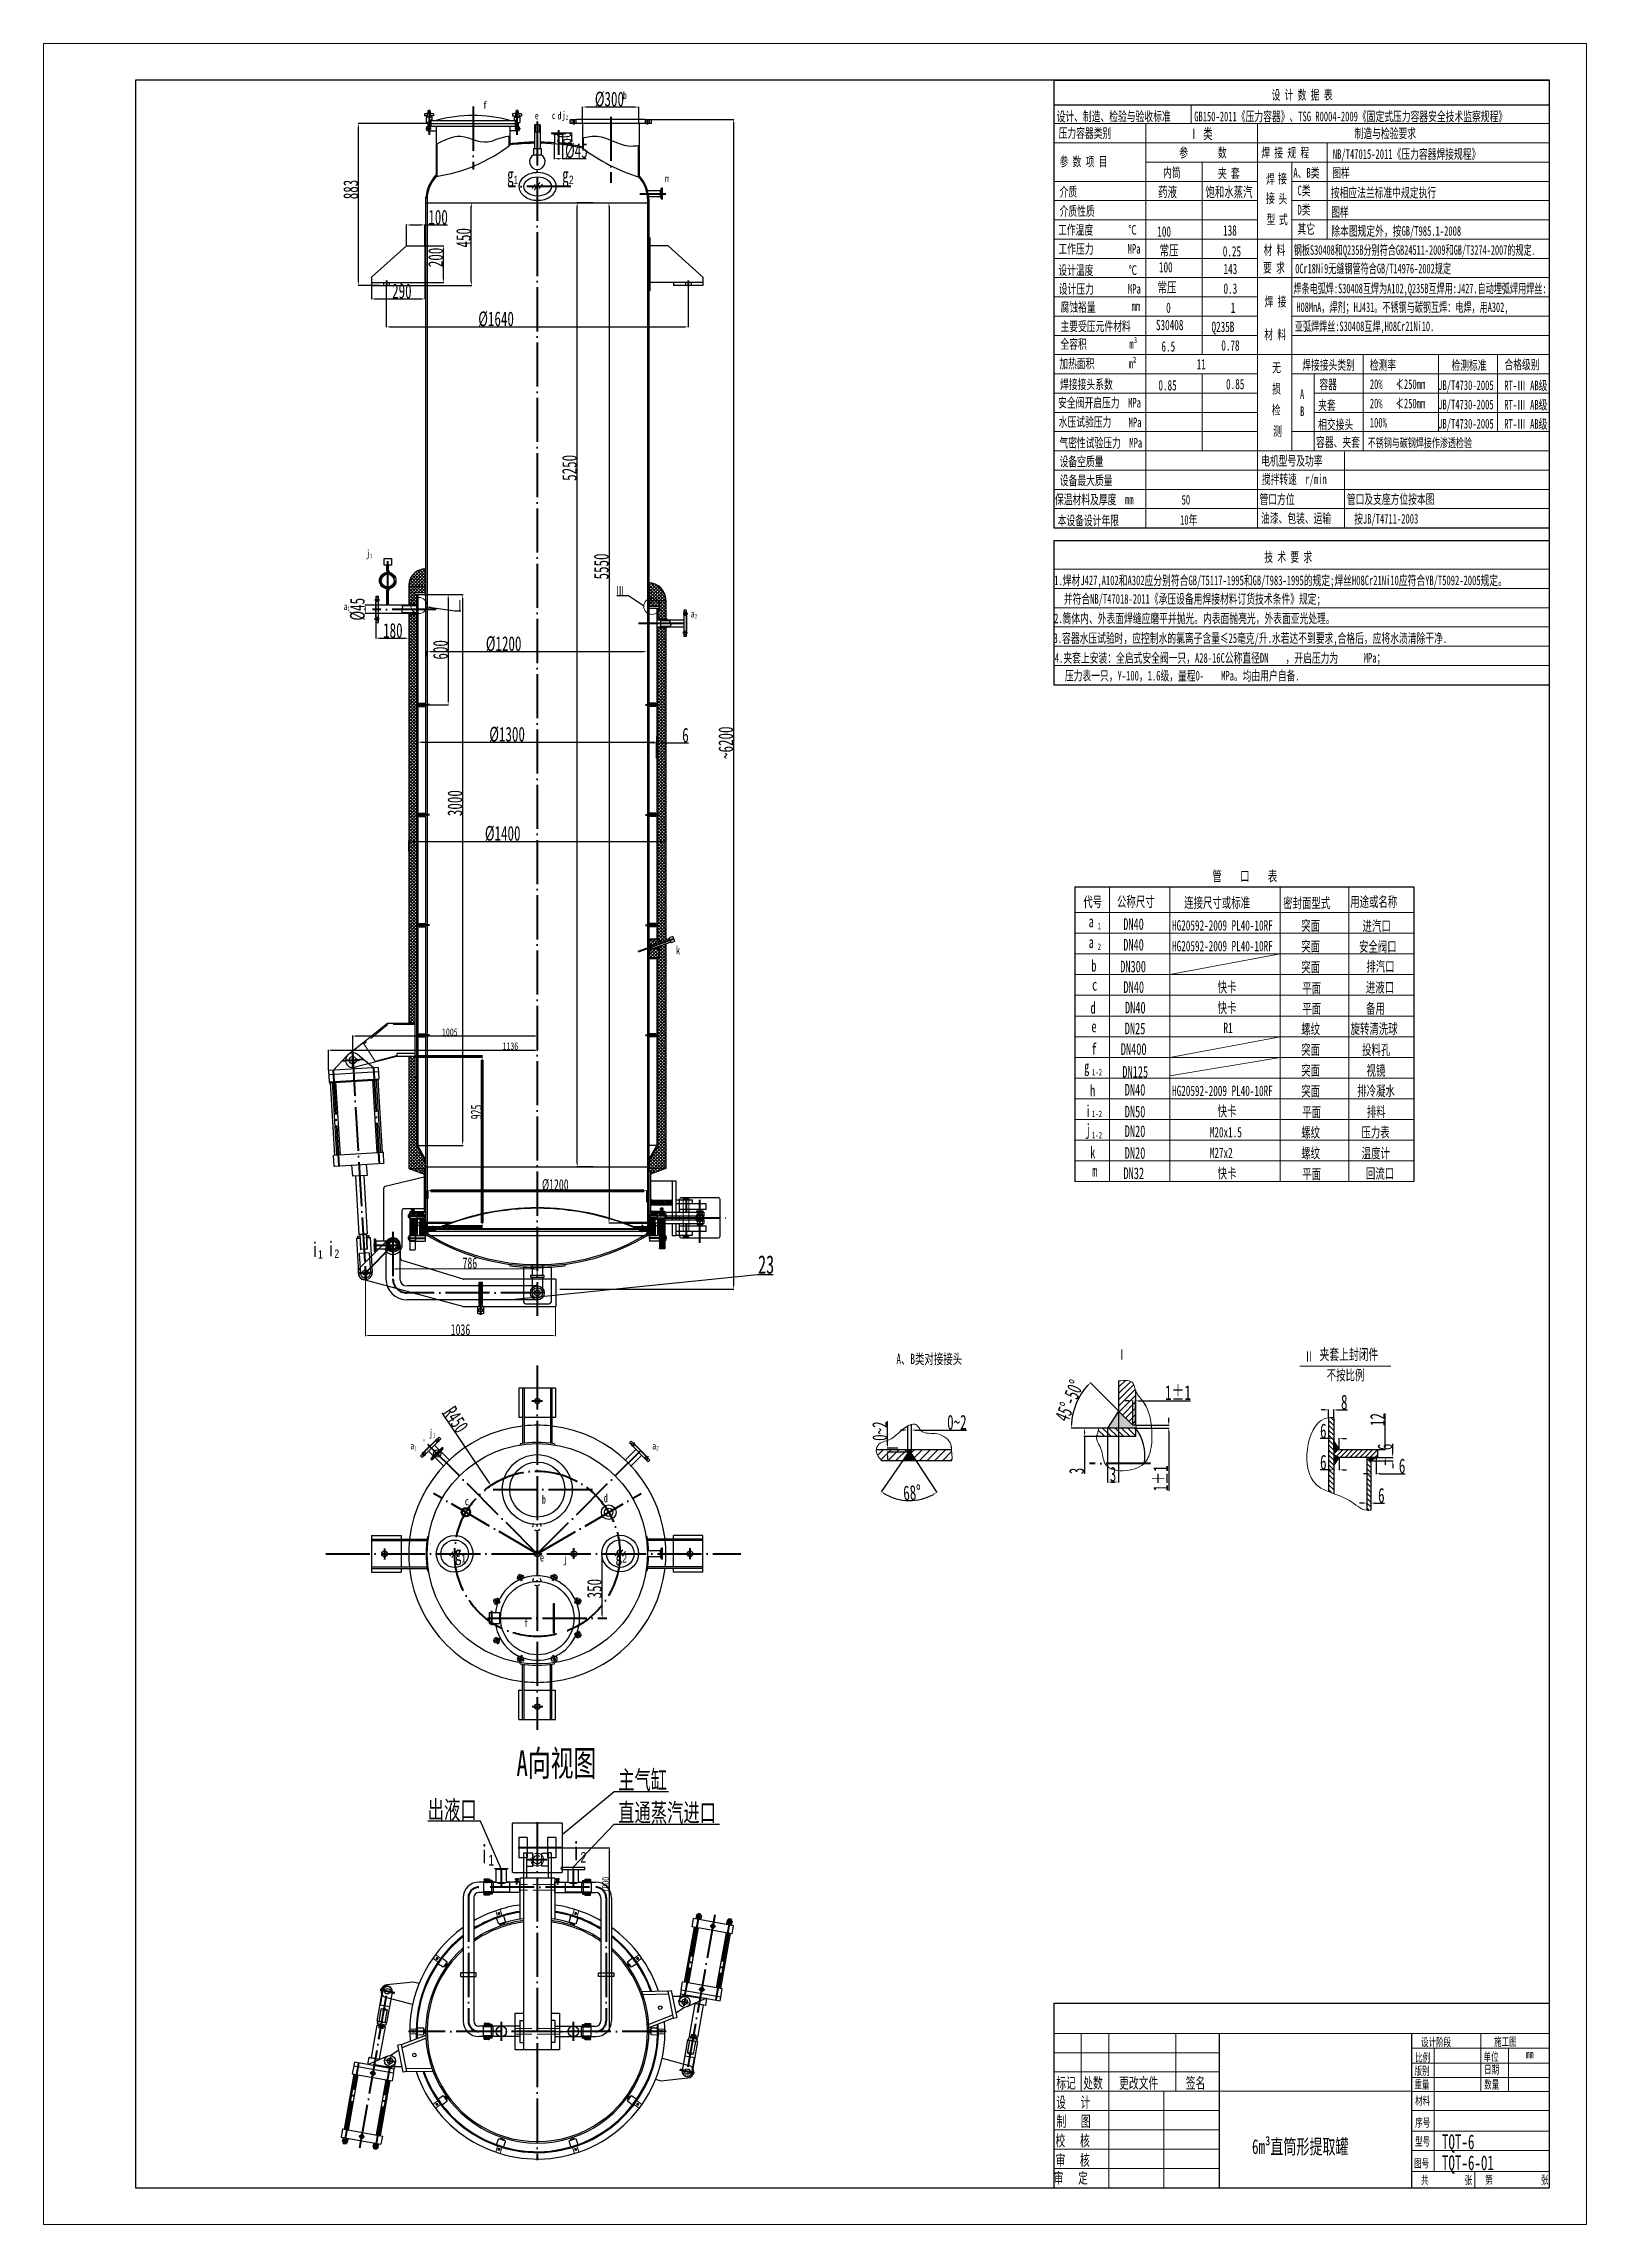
# Model space of a CAD drawing. Header units: inches. Extents: x 1901 to 2741, y 0 to 1188.
import ezdxf

# ---------------------------------------------------------------- set-up
doc = ezdxf.new("R2010")
doc.units = ezdxf.units.IN
doc.header["$MEASUREMENT"] = 0
doc.linetypes.add('ACAD_ISO02W100', pattern=[15, 12, -3])
doc.linetypes.add('ACAD_ISO04W100', pattern=[30, 24, -3, 0, -3])
for name, color, linetype, lineweight in [('中心线', 1, 'ACAD_ISO04W100', 40), ('剖面', 84, 'Continuous', 15), ('图框内框线', 7, 'Continuous', 30), ('图框外框线', 7, 'Continuous', 20), ('实体', 7, 'Continuous', 25), ('实细', 130, 'Continuous', 13), ('尺寸', 3, 'Continuous', 15), ('工艺管道 1', 1, 'Continuous', 60), ('工艺管道 2', 5, 'Continuous', 60), ('文字', 7, 'Continuous', 20), ('注释', 210, 'Continuous', 15), ('虑线', 190, 'ACAD_ISO02W100', 15)]:
    doc.layers.add(name, color=color, linetype=linetype, lineweight=lineweight)
doc.styles.add('样式 1', font='SimSun.ttf', dxfattribs={"width": 0.65, "height": 4})
doc.styles.add('样式 2', font='SimSun.ttf', dxfattribs={"width": 0.65, "height": 6})
doc.styles.add('样式 3', font='SimSun.ttf', dxfattribs={"width": 0.65, "height": 8})
doc.dimstyles.new('图形尺寸', dxfattribs={"dimtxt": 8, "dimasz": 2, "dimexe": 0.2, "dimexo": 0.1, "dimgap": 0.2, "dimtad": 1, "dimdec": 0, "dimlfac": 10, "dimdsep": 46, "dimtxsty": '样式 3', "dimcen": 2.5, "dimclrt": 7, "dimadec": 0, "dimazin": 0, "dimtfac": 0.5, "dimtdec": 0, "dimtofl": 0, "dimtmove": 0, "dimatfit": 3, "dimfxl": 1, "dimtolj": 2, "dimarcsym": 0})
doc.dimstyles.new('图形尺寸$0', dxfattribs={"dimtxt": 15, "dimasz": 1, "dimexe": 0.25, "dimexo": 0.25, "dimgap": 0.2, "dimtad": 1, "dimdec": 0, "dimlfac": 10, "dimzin": 9, "dimdsep": 46, "dimtxsty": '样式 1', "dimcen": 2.5, "dimclrt": 7, "dimadec": 0, "dimazin": 0, "dimtfac": 0.4, "dimtdec": 0, "dimtofl": 0, "dimtmove": 0, "dimatfit": 3, "dimldrblk": 'DOTSMALL', "dimfxl": 1, "dimarcsym": 0})
pattern_1 = [(135, (-1755.04273, -3995.02784), (-0.224506403, -0.224506403), [])]
pattern_2 = [(315, (2280.33234, -1109.57784), (0.26516504, 0.26516504), [])]
pattern_3 = [(45, (2280.33234, 1398.28134), (0.26516504, -0.26516504), [])]
pattern_4 = [(315, (2273.53234, -1109.57784), (0.26516504, 0.26516504), [])]
pattern_5 = [(45, (2273.53234, -1109.57784), (-0.088388348, 0.088388348), [])]
pattern_6 = [(315, (2273.53234, -1109.57784), (0.088388348, 0.088388348), [])]
pattern_7 = [(135, (2059.34258, 1398.28134), (-0.088388348, -0.088388348), [])]
pattern_8 = [(135, (2059.3426, 1398.28134), (-0.26516504, -0.26516504), [])]
pattern_9 = [(225, (2059.34258, 1398.28134), (0.088388348, -0.088388348), [])]
pattern_10 = [(315, (2280.33234, -1109.57784), (0.088388348, 0.088388348), [])]
pattern_11 = [(45, (2280.33234, -1109.57784), (-0.088388348, 0.088388348), [])]
pattern_12 = [(45, (2280.33234, 1398.28134), (0.088388348, -0.088388348), [])]
pattern_13 = [(315, (2280.33234, 1398.28134), (-0.088388348, -0.088388348), [])]
pattern_14 = [(45, (966.89705, 0), (-0.44194174, 0.44194174), [])]
pattern_15 = [(45, (966.89705, -60), (-0.44194174, 0.44194174), [])]
pattern_16 = [(45, (966.89705, -120), (-0.44194174, 0.44194174), [])]
pattern_17 = [(45, (966.89705, -180), (-0.44194174, 0.44194174), [])]
pattern_18 = [(45, (966.897, 0), (-0.8838835, 0.8838835), []), (135, (966.897, 0), (-0.8838835, -0.8838835), [])]
pattern_19 = [(45, (1214.67947, -180.18864), (-0.176776695, 0.176776695), [])]
pattern_20 = [(45, (1214.67947, -180.18864), (-0.26516504, 0.26516504), [])]
pattern_21 = [(135, (2105.1694, -180.18864), (-0.088388348, -0.088388348), [])]
pattern_22 = [(45, (-1833.64284, -4037.62624), (-0.224506403, 0.224506403), [])]

msp = doc.modelspace()

# ---------------------------------------------------------------- texts
at = {"layer": '文字', "width": 0.65}
for s, height, style, p in [('Ⅰ 类', 5.632, '样式 3', (2524.77, 1135.71)), ('药液', 5.632, '样式 3', (2507.87, 1104.08)), ('饱和水蒸汽', 5.632, '样式 3', (2533.64, 1104.02)), ('100', 5.632, '样式 3', (2507.4, 1082.47)), ('138', 5.632, '样式 3', (2543.22, 1083.1)), ('常压', 5.632, '样式 3', (2508.66, 1072.28)), ('0.25', 5.632, '样式 3', (2543.07, 1071.71)), ('常压', 5.632, '样式 3', (2507.55, 1052.1)), ('100', 5.632, '样式 3', (2508.31, 1063.06)), ('0.3', 5.632, '样式 3', (2543.45, 1051.44)), ('143', 5.632, '样式 3', (2543.47, 1062.12)), ('0', 5.63, '样式 3', (2512.23, 1041.02)), ('1', 5.63, '样式 3', (2547.42, 1041.02)), ('S30408', 5.632, '样式 3', (2506.68, 1031.59)), ('Q235B', 5.632, '样式 3', (2536.92, 1030.59)), ('6.5', 5.632, '样式 3', (2509.67, 1019.93)), ('0.78', 5.632, '样式 3', (2542.25, 1020.46)), ('11', 5.632, '样式 3', (2528.86, 1010.25)), ('0.85', 5.632, '样式 3', (2508.01, 998.75)), ('0.85', 5.632, '样式 3', (2544.87, 999.39)), ('代号', 5.632, '样式 3', (2467.1, 717.4)), ('公称尺寸', 5.632, '样式 3', (2485.47, 717.54)), ('连接尺寸或标准', 5.632, '样式 3', (2522.03, 717)), ('密封面型式', 5.632, '样式 3', (2575.95, 716.81)), ('用途或名称 ', 5.632, '样式 3', (2612.45, 717.49)), ('a', 6.34, '样式 3', (2470.05, 706.37)), ('1', 3.52, '样式 3', (2474.96, 705.36)), ('DN40', 6.336, '样式 3', (2488.87, 705)), ('HG20592-2009 PL40-10RF', 5.6316, '样式 3', (2515.47, 704.62)), ('突面', 5.632, '样式 3', (2585.8, 704.49)), ('进汽口', 5.632, '样式 3', (2619.18, 704.32)), ('a', 6.34, '样式 3', (2470.05, 695.11)), ('b', 6.34, '样式 3', (2471.47, 682.29)), ('2', 3.52, '样式 3', (2474.96, 694.09)), ('DN40', 6.336, '样式 3', (2488.87, 693.73)), ('HG20592-2009 PL40-10RF', 5.6316, '样式 3', (2515.47, 693.36)), ('突面', 5.632, '样式 3', (2585.8, 693.22)), ('安全阀口', 5.632, '样式 3', (2617.24, 693.06)), ('DN300', 6.336, '样式 3', (2487.23, 681.87)), ('DN40', 6.336, '样式 3', (2489, 670.63)), ('快卡', 5.632, '样式 3', (2540.31, 671.03)), ('突面', 5.632, '样式 3', (2585.8, 681.96)), ('进液口', 5.632, '样式 3', (2620.99, 670.89)), ('排汽口', 5.632, '样式 3', (2621.23, 682.23)), ('d', 6.34, '样式 3', (2471.03, 659.36)), ('c', 6.34, '样式 3', (2471.92, 671.91)), ('DN40', 6.336, '样式 3', (2489.83, 659.5)), ('快卡', 5.632, '样式 3', (2540.31, 659.77)), ('平面', 5.632, '样式 3', (2586.36, 670.55)), ('平面', 5.632, '样式 3', (2586.36, 659.29)), ('备用', 5.632, '样式 3', (2621.07, 659.38)), ('e', 6.34, '样式 3', (2471.54, 649.25)), ('DN25', 6.336, '样式 3', (2489.71, 648.13)), ('R1', 5.632, '样式 3', (2543.46, 648.79)), ('螺纹', 5.632, '样式 3', (2585.8, 648.22)), ('旋转清洗球', 5.632, '样式 3', (2612.64, 648.37)), ('f', 6.34, '样式 3', (2471.57, 636.97)), ('DN400', 6.336, '样式 3', (2487.56, 636.89)), ('突面', 5.632, '样式 3', (2585.8, 636.96)), ('投料孔', 5.632, '样式 3', (2618.91, 636.93)), ('g', 6.34, '样式 3', (2467.59, 627.4)), ('DN125', 6.336, '样式 3', (2488.41, 624.48)), ('突面', 5.632, '样式 3', (2585.8, 625.7)), ('视镜', 5.632, '样式 3', (2621.34, 625.61)), ('h', 6.34, '样式 3', (2470.79, 614.31)), ('1-2', 3.52, '样式 3', (2471.77, 625.7)), ('DN40', 6.336, '样式 3', (2489.71, 614.71)), ('HG20592-2009 PL40-10RF', 5.6316, '样式 3', (2515.47, 614.52)), ('突面', 5.632, '样式 3', (2585.8, 614.43)), ('排冷凝水', 5.632, '样式 3', (2616.25, 614.51)), ('i', 6.34, '样式 3', (2468.31, 603.12)), ('1-2', 3.52, '样式 3', (2471.77, 603.02)), ('DN50', 6.336, '样式 3', (2489.71, 602.84)), ('快卡', 5.632, '样式 3', (2540.31, 603.45)), ('平面', 5.632, '样式 3', (2586.36, 602.98)), ('排料', 5.632, '样式 3', (2621.48, 603.1)), ('j', 6.34, '样式 3', (2468.35, 593.04)), ('1-2', 3.52, '样式 3', (2471.77, 591.44)), ('DN20', 6.336, '样式 3', (2489.71, 592.18)), ('M20x1.5', 5.632, '样式 3', (2536.01, 591.99)), ('螺纹', 5.632, '样式 3', (2585.8, 591.91)), ('压力表', 5.632, '样式 3', (2618.53, 591.98)), ('k', 6.34, '样式 3', (2470.87, 580.59)), ('DN20', 6.336, '样式 3', (2489.71, 580.32)), ('M27x2', 5.632, '样式 3', (2536.01, 580.73)), ('螺纹', 5.632, '样式 3', (2585.8, 580.64)), ('温度计', 5.632, '样式 3', (2618.68, 580.58)), ('m', 6.34, '样式 3', (2471.92, 570.54)), ('DN32', 6.336, '样式 3', (2489, 569.26)), ('快卡', 5.632, '样式 3', (2540.31, 569.66)), ('平面', 5.632, '样式 3', (2586.36, 569.19)), ('回流口', 5.632, '样式 3', (2620.99, 569.52)), ('Ⅱ', 5.63, '样式 3', (2587.42, 469.75)), ('夹套上封闭件', 6, '样式 3', (2595.76, 470.77)), ('不按比例', 5.632, '样式 3', (2599.66, 459.73)), ('设计阶段', 4.5, '样式 1', (2651, 97)), ('版别', 4.5, '样式 1', (2647.46, 81.35)), ('比例', 4.5, '样式 1', (2647.81, 88.61)), ('单位', 4.5, '样式 1', (2685.09, 89)), ('日期', 4.5, '样式 1', (2685.32, 82.09)), ('mm', 4.5, '样式 1', (2707.95, 90.48)), ('标记', 6, '样式 1', (2452.4, 73.99)), ('处数', 6, '样式 1', (2467.07, 73.99)), ('更改文件', 6, '样式 1', (2486.64, 73.99)), ('签名', 6, '样式 1', (2522.93, 73.99)), ('重量', 4.5, '样式 1', (2647.42, 73.96)), ('数量', 4.5, '样式 1', (2685.37, 73.91)), ('设   计', 6, '样式 1', (2452.35, 63.49)), ('制   图', 6, '样式 1', (2452.53, 53.16)), ('材料', 4.5, '样式 1', (2647.78, 65.07)), ('校   核', 6, '样式 1', (2452.01, 42.64)), ('6m³直筒形提取罐', 8, '样式 3', (2558.99, 38.34)), ('序号', 4.5, '样式 1', (2647.83, 53.14)), ('型号', 4.5, '样式 1', (2647.79, 42.87)), ('TQT-6', 8, '样式 3', (2662.4, 40.97)), ('审   核', 6, '样式 1', (2452.02, 31.99)), ('图号', 4.5, '样式 1', (2647.26, 30.99)), ('TQT-6-01', 8, '样式 3', (2662.4, 29.57)), ('审   定', 6, '样式 1', (2451.04, 22.26)), ('共         张', 4.5, '样式 1', (2650.98, 21.86)), ('第            张', 4.5, '样式 1', (2685.92, 22.04))]:
    msp.add_text(s, height=height, dxfattribs=dict(at, style=style)).set_placement(p)
at = {"layer": '文字'}
for s, insert, char_height, width, attachment_point, style in [('管    口    表', (2555.09, 733.93), 5.6316, 77.4267, 5, '样式 3'), ('A、B类对接接头', (2383.24, 471.03), 5.632, 77.4267, 5, '样式 3'), ('{\\H1.4x;A向视图}', (2158.5, 258.15), 10, 101.5345, 1, '样式 2')]:
    msp.add_mtext(s, dxfattribs=dict(at, insert=insert, char_height=char_height, width=width, attachment_point=attachment_point, style=style))
at = {"layer": '文字', "style": '样式 1', "width": 0.65}
msp.add_attdef('施工图', (2690.81, 97.22), '2', height=4.5, dxfattribs=at)
at = {"layer": '注释', "width": 0.65}
for s, height, style, p in [('f', 4, '样式 3', (2140.26, 1152.24)), ('b', 4, '样式 3', (2216.46, 1157.48)), ('e', 4, '样式 3', (2168.48, 1146.41)), ('c', 4, '样式 3', (2177.68, 1146.5)), ('d', 4, '样式 3', (2180.82, 1146.35)), ('j₂', 4, '样式 3', (2183.22, 1146.77)), ('g₁', 8, '样式 3', (2153.42, 1112.11)), ('g₂', 8, '样式 3', (2183.38, 1112.11)), ('m', 4, '样式 3', (2239.42, 1112.21)), ('j₁', 4, '样式 3', (2076.63, 907.99)), ('a₁', 4, '样式 3', (2064.38, 879.15)), ('a₂', 4, '样式 3', (2253.39, 875.12)), ('i₁', 8, '样式 3', (2046.98, 526.88)), ('i₂', 8, '样式 3', (2055.71, 527.27)), ('j₁', 4, '样式 3', (2110.88, 429.09)), ('a₁', 4, '样式 3', (2100.73, 422.06)), ('a₂', 4, '样式 3', (2232.42, 422.06)), ('g₁', 8, '样式 3', (2124.99, 361.46)), ('g₂', 8, '样式 3', (2212.39, 361.32)), ('i₁', 10, '样式 2', (2138.81, 196.66)), ('i₂', 10, '样式 2', (2188.76, 198.29))]:
    msp.add_text(s, height=height, dxfattribs=dict(at, style=style)).set_placement(p)
at = {"layer": '注释', "style": '样式 3'}
for s, insert, char_height, width, attachment_point in [('Ⅲ', (2217.25, 889.7), 5, 7.8077, 6), ('Ⅰ', (2125.15, 881.89), 5.63, 77.4267, 4), ('k', (2247.61, 693.86), 4.5, 36.1912, 6), ('Ⅰ', (2488.05, 473.76), 5.63, 77.4267, 5), ('c', (2132.56, 393.84), 4.5, 7.3068, 6), ('b', (2174.52, 394.74), 4.5, 7.3068, 6), ('d', (2208.21, 395.49), 4.5, 7.3068, 6), ('e', (2173.47, 363.22), 4.5, 4.0912, 6), ('j', (2186.29, 361.82), 4.5, 4.0912, 6), ('f', (2164.87, 327.55), 4.5, 7.3068, 6)]:
    msp.add_mtext(s, dxfattribs=dict(at, insert=insert, char_height=char_height, width=width, attachment_point=attachment_point))
at = {"layer": '注释', "color": 7, "insert": (2289.99, 517.59), "char_height": 10, "attachment_point": 7, "line_spacing_factor": 0.72, "style": '样式 3'}
msp.add_mtext('23', dxfattribs=at)
at = {"layer": '注释', "char_height": 10, "style": '样式 2'}
for s, insert, attachment_point in [('主气缸', (2213.9, 235.96), 7), ('出液口', (2136.74, 219.75), 9), ('直通蒸汽进口', (2213.9, 218.09), 7)]:
    msp.add_mtext(s, dxfattribs=dict(at, insert=insert, attachment_point=attachment_point))

# ---------------------------------------------------------------- blocks, each defined once
blk = doc.blocks.new('*D118')
at = {"layer": 'Defpoints', "color": 0}
for p in [(2603.5, 427.9), (2603.5, 422), (2606.5, 422)]:
    blk.add_point(p, dxfattribs=at)
at = {"layer": '尺寸', "color": 0, "lineweight": -2}
for p, q in [((2601.5, 427.9), (2596.1, 427.9)), ((2603.5, 422.1), (2603.5, 428.1)), ((2606.5, 422.1), (2606.5, 428.1)), ((2608.5, 427.9), (2610.5, 427.9))]:
    blk.add_line(p, q, dxfattribs=at)
at = {"layer": '尺寸', "color": 0}
for points in [[(2601.5, 428.2), (2601.5, 427.6), (2603.5, 427.9)], [(2608.5, 428.2), (2608.5, 427.6), (2606.5, 427.9)]]:
    blk.add_solid(points, dxfattribs=at)
at = {"layer": '尺寸', "color": 7, "insert": (2597.8, 432.1), "char_height": 8, "attachment_point": 5, "style": '样式 3'}
blk.add_mtext('\\A2;6', dxfattribs=at)
blk = doc.blocks.new('*D119')
at = {"layer": 'Defpoints', "color": 0}
for p in [(2603.5, 443.6), (2600.6, 439.3), (2603.5, 439.3)]:
    blk.add_point(p, dxfattribs=at)
at = {"layer": '尺寸', "color": 0, "lineweight": -2}
for p, q in [((2598.6, 443.6), (2596.6, 443.6)), ((2600.6, 439.4), (2600.6, 443.8)), ((2603.5, 439.4), (2603.5, 443.8)), ((2605.5, 443.6), (2610.9, 443.6))]:
    blk.add_line(p, q, dxfattribs=at)
at = {"layer": '尺寸', "color": 0}
for points in [[(2598.6, 443.9), (2598.6, 443.2), (2600.6, 443.6)], [(2605.5, 443.9), (2605.5, 443.2), (2603.5, 443.6)]]:
    blk.add_solid(points, dxfattribs=at)
at = {"layer": '尺寸', "color": 7, "insert": (2609.2, 447.8), "char_height": 8, "attachment_point": 5, "style": '样式 3'}
blk.add_mtext('\\A2;8', dxfattribs=at)
blk = doc.blocks.new('*D96')
at = {"layer": 'Defpoints', "color": 0}
for p in [(2623.7, 415.9), (2626.6, 417.7), (2626.6, 408.8)]:
    blk.add_point(p, dxfattribs=at)
at = {"layer": '尺寸', "color": 0, "lineweight": -2}
for p, q in [((2623.7, 415.8), (2623.7, 408.6)), ((2626.6, 417.6), (2626.6, 408.6)), ((2621.7, 408.8), (2619.7, 408.8)), ((2628.6, 408.8), (2642.4, 408.8))]:
    blk.add_line(p, q, dxfattribs=at)
at = {"layer": '尺寸', "color": 0}
for points in [[(2621.7, 409.2), (2621.7, 408.5), (2623.7, 408.8)], [(2628.6, 409.2), (2628.6, 408.5), (2626.6, 408.8)]]:
    blk.add_solid(points, dxfattribs=at)
at = {"layer": '尺寸', "color": 7, "insert": (2640.7, 413), "char_height": 8, "attachment_point": 5, "style": '样式 3'}
blk.add_mtext('\\A2;6', dxfattribs=at)
blk = doc.blocks.new('*D120')
at = {"layer": 'Defpoints', "color": 0}
for p in [(2621.5, 392.7), (2623.7, 392.8), (2623.7, 392.7)]:
    blk.add_point(p, dxfattribs=at)
at = {"layer": '尺寸', "color": 0, "lineweight": -2}
for p, q in [((2619.5, 392.8), (2617.5, 392.8)), ((2621.5, 392.8), (2621.5, 393)), ((2623.7, 392.8), (2623.7, 393)), ((2625.7, 392.8), (2631.1, 392.8))]:
    blk.add_line(p, q, dxfattribs=at)
at = {"layer": '尺寸', "color": 0}
for points in [[(2619.5, 393.2), (2619.5, 392.5), (2621.5, 392.8)], [(2625.7, 393.2), (2625.7, 392.5), (2623.7, 392.8)]]:
    blk.add_solid(points, dxfattribs=at)
at = {"layer": '尺寸', "color": 7, "insert": (2629.4, 397), "char_height": 8, "attachment_point": 5, "style": '样式 3'}
blk.add_mtext('\\A2;6', dxfattribs=at)
blk = doc.blocks.new('*D97')
at = {"layer": 'Defpoints', "color": 0}
for p in [(2603.5, 416.4), (2606.5, 417.7), (2603.5, 410.9)]:
    blk.add_point(p, dxfattribs=at)
at = {"layer": '尺寸', "color": 0, "lineweight": -2}
for p, q in [((2603.5, 416.3), (2603.5, 410.7)), ((2606.5, 417.6), (2606.5, 410.7)), ((2601.5, 410.9), (2596.1, 410.9)), ((2608.5, 410.9), (2610.5, 410.9))]:
    blk.add_line(p, q, dxfattribs=at)
at = {"layer": '尺寸', "color": 0}
for points in [[(2601.5, 411.2), (2601.5, 410.6), (2603.5, 410.9)], [(2608.5, 411.2), (2608.5, 410.6), (2606.5, 410.9)]]:
    blk.add_solid(points, dxfattribs=at)
at = {"layer": '尺寸', "color": 7, "insert": (2597.8, 415.1), "char_height": 8, "attachment_point": 5, "style": '样式 3'}
blk.add_mtext('\\A2;6', dxfattribs=at)
blk = doc.blocks.new('*D98')
at = {"layer": 'Defpoints', "color": 0}
for p in [(2627.3, 422), (2630.6, 417.7), (2631.5, 417.7)]:
    blk.add_point(p, dxfattribs=at)
at = {"layer": '尺寸', "color": 0, "lineweight": -2}
for p, q in [((2631.5, 424), (2631.5, 441.6)), ((2627.4, 422), (2631.7, 422)), ((2630.7, 417.7), (2631.7, 417.7)), ((2631.5, 415.7), (2631.5, 413.7))]:
    blk.add_line(p, q, dxfattribs=at)
at = {"layer": '尺寸', "color": 0}
for points in [[(2631.2, 424), (2631.9, 424), (2631.5, 422)], [(2631.2, 415.7), (2631.9, 415.7), (2631.5, 417.7)]]:
    blk.add_solid(points, dxfattribs=at)
at = {"layer": '尺寸', "color": 7, "insert": (2627.3, 438.3), "char_height": 8, "attachment_point": 5, "rotation": 90, "style": '样式 3'}
blk.add_mtext('\\A2;12', dxfattribs=at)
blk = doc.blocks.new('*D121')
at = {"layer": 'Defpoints', "color": 0}
for p in [(2623.7, 417.7), (2623.7, 415.9), (2635.6, 417.7)]:
    blk.add_point(p, dxfattribs=at)
at = {"layer": '尺寸', "color": 0, "lineweight": -2}
for p, q in [((2623.8, 417.7), (2635.8, 417.7)), ((2623.8, 415.9), (2635.8, 415.9)), ((2635.6, 419.7), (2635.6, 425)), ((2635.6, 413.9), (2635.6, 411.9))]:
    blk.add_line(p, q, dxfattribs=at)
at = {"layer": '尺寸', "color": 0}
for points in [[(2635.3, 419.7), (2635.9, 419.7), (2635.6, 417.7)], [(2635.3, 413.9), (2635.9, 413.9), (2635.6, 415.9)]]:
    blk.add_solid(points, dxfattribs=at)
at = {"layer": '尺寸', "color": 7, "insert": (2631.4, 423.4), "char_height": 8, "attachment_point": 5, "rotation": 90, "style": '样式 3'}
blk.add_mtext('\\A2;6', dxfattribs=at)
blk = doc.blocks.new('*D99')
at = {"layer": 'Defpoints', "color": 0}
for p in [(2144.6, 402.5), (2169.8, 365.2)]:
    blk.add_point(p, dxfattribs=at)
at = {"layer": '尺寸', "color": 0, "lineweight": -2}
for p, q in [((2117.9, 442), (2143.5, 404.1)), ((2167.3, 365.2), (2172.3, 365.2)), ((2169.8, 362.7), (2169.8, 367.7))]:
    blk.add_line(p, q, dxfattribs=at)
at = {"layer": '尺寸', "color": 0}
blk.add_solid([(2143.8, 404.3), (2143.2, 403.9), (2144.6, 402.5)], dxfattribs=at)
at = {"layer": '尺寸', "color": 7, "insert": (2125.5, 438.3), "char_height": 8, "attachment_point": 5, "rotation": 304.0552, "style": '样式 3'}
blk.add_mtext('\\A2;R450', dxfattribs=at)
blk = doc.blocks.new('*D100')
at = {"layer": 'Defpoints', "color": 0}
for p in [(2205.2, 365.2), (2207.8, 365.2), (2207.8, 330.2)]:
    blk.add_point(p, dxfattribs=at)
at = {"layer": '尺寸', "color": 0, "lineweight": -2}
for p, q in [((2207.7, 365.2), (2205, 365.2)), ((2205.2, 332.2), (2205.2, 363.2)), ((2207.7, 330.2), (2205, 330.2))]:
    blk.add_line(p, q, dxfattribs=at)
at = {"layer": '尺寸', "color": 0}
for points in [[(2204.8, 363.2), (2205.5, 363.2), (2205.2, 365.2)], [(2204.8, 332.2), (2205.5, 332.2), (2205.2, 330.2)]]:
    blk.add_solid(points, dxfattribs=at)
at = {"layer": '尺寸', "color": 7, "insert": (2201, 346.2), "char_height": 8, "attachment_point": 5, "rotation": 90, "style": '样式 3'}
blk.add_mtext('\\A2;350', dxfattribs=at)
blk = doc.blocks.new('*D101')
at = {"layer": 'Defpoints', "color": 0}
for p in [(2194.4, 1153.1), (2194.4, 1143.8), (2225.2, 1143.8)]:
    blk.add_point(p, dxfattribs=at)
at = {"layer": '尺寸', "color": 0, "lineweight": -2}
for p, q in [((2194.4, 1143.9), (2194.4, 1153.3)), ((2223.2, 1153.1), (2196.4, 1153.1)), ((2225.2, 1143.9), (2225.2, 1153.3))]:
    blk.add_line(p, q, dxfattribs=at)
at = {"layer": '尺寸', "color": 0}
for points in [[(2196.4, 1153.4), (2196.4, 1152.8), (2194.4, 1153.1)], [(2223.2, 1153.4), (2223.2, 1152.8), (2225.2, 1153.1)]]:
    blk.add_solid(points, dxfattribs=at)
at = {"layer": '尺寸', "color": 7, "insert": (2209.1, 1157.3), "char_height": 8, "attachment_point": 5, "style": '样式 3'}
blk.add_mtext('\\A2;%%C300', dxfattribs=at)
blk = doc.blocks.new('*D102')
at = {"layer": 'Defpoints', "color": 0}
for p in [(2234.8, 810.4), (2235.4, 810.4), (2234.8, 806.8)]:
    blk.add_point(p, dxfattribs=at)
at = {"layer": '尺寸', "color": 0, "lineweight": -2}
for p, q in [((2234.8, 810.3), (2234.8, 806.6)), ((2235.4, 810.3), (2235.4, 806.6)), ((2232.8, 806.8), (2230.8, 806.8)), ((2237.4, 806.8), (2252.2, 806.8))]:
    blk.add_line(p, q, dxfattribs=at)
at = {"layer": '尺寸', "color": 0}
for points in [[(2232.8, 807.1), (2232.8, 806.4), (2234.8, 806.8)], [(2237.4, 807.1), (2237.4, 806.4), (2235.4, 806.8)]]:
    blk.add_solid(points, dxfattribs=at)
at = {"layer": '尺寸', "color": 7, "insert": (2250.5, 811), "char_height": 8, "attachment_point": 5, "style": '样式 3'}
blk.add_mtext('\\A2;6', dxfattribs=at)
blk = doc.blocks.new('*D103')
at = {"layer": 'Defpoints', "color": 0}
for p in [(2229.8, 860.6), (2229.8, 856.5), (2109.8, 853.7)]:
    blk.add_point(p, dxfattribs=at)
at = {"layer": '尺寸', "color": 0, "lineweight": -2}
for p, q in [((2109.8, 853.8), (2109.8, 856.7)), ((2111.8, 856.5), (2227.8, 856.5)), ((2229.8, 860.5), (2229.8, 856.3))]:
    blk.add_line(p, q, dxfattribs=at)
at = {"layer": '尺寸', "color": 0}
for points in [[(2111.8, 856.8), (2111.8, 856.2), (2109.8, 856.5)], [(2227.8, 856.8), (2227.8, 856.2), (2229.8, 856.5)]]:
    blk.add_solid(points, dxfattribs=at)
at = {"layer": '尺寸', "color": 7, "insert": (2151.5, 860.7), "char_height": 8, "attachment_point": 5, "style": '样式 3'}
blk.add_mtext('\\A2;%%C1200', dxfattribs=at)
blk = doc.blocks.new('*D104')
at = {"layer": 'Defpoints', "color": 0}
for p in [(2087.6, 1055.5), (2252, 1055.5), (2252, 1033.4)]:
    blk.add_point(p, dxfattribs=at)
at = {"layer": '尺寸', "color": 0, "lineweight": -2}
for p, q in [((2087.6, 1055.4), (2087.6, 1033.2)), ((2252, 1055.4), (2252, 1033.2)), ((2089.6, 1033.4), (2250, 1033.4))]:
    blk.add_line(p, q, dxfattribs=at)
at = {"layer": '尺寸', "color": 0}
for points in [[(2089.6, 1033.7), (2089.6, 1033), (2087.6, 1033.4)], [(2250, 1033.7), (2250, 1033), (2252, 1033.4)]]:
    blk.add_solid(points, dxfattribs=at)
at = {"layer": '尺寸', "color": 7, "insert": (2147.4, 1037.6), "char_height": 8, "attachment_point": 5, "style": '样式 3'}
blk.add_mtext('\\A2;%%c1640', dxfattribs=at)
blk = doc.blocks.new('*D105')
at = {"layer": 'Defpoints', "color": 0}
for p in [(2206.1, 1100.9), (2208.9, 545.3), (2218.5, 545.3)]:
    blk.add_point(p, dxfattribs=at)
at = {"layer": '尺寸', "color": 0, "lineweight": -2}
for p, q in [((2206.2, 1100.9), (2209.1, 1100.9)), ((2208.9, 1098.9), (2208.9, 547.3)), ((2218.4, 545.3), (2208.7, 545.3))]:
    blk.add_line(p, q, dxfattribs=at)
at = {"layer": '尺寸', "color": 0}
for points in [[(2208.5, 1098.9), (2209.2, 1098.9), (2208.9, 1100.9)], [(2208.5, 547.3), (2209.2, 547.3), (2208.9, 545.3)]]:
    blk.add_solid(points, dxfattribs=at)
at = {"layer": '尺寸', "color": 7, "insert": (2204.7, 902.9), "char_height": 8, "attachment_point": 5, "rotation": 90, "style": '样式 3'}
blk.add_mtext('\\A2;5550', dxfattribs=at)
blk = doc.blocks.new('*D106')
at = {"layer": 'Defpoints', "color": 0}
for p in [(2228.5, 1146.3), (2182, 509.4), (2276.7, 509.4)]:
    blk.add_point(p, dxfattribs=at)
at = {"layer": '尺寸', "color": 0, "lineweight": -2}
for p, q in [((2228.6, 1146.3), (2276.9, 1146.3)), ((2276.7, 1144.3), (2276.7, 511.4)), ((2182.1, 509.4), (2276.9, 509.4))]:
    blk.add_line(p, q, dxfattribs=at)
at = {"layer": '尺寸', "color": 0}
for points in [[(2276.4, 1144.3), (2277.1, 1144.3), (2276.7, 1146.3)], [(2276.4, 511.4), (2277.1, 511.4), (2276.7, 509.4)]]:
    blk.add_solid(points, dxfattribs=at)
at = {"layer": '尺寸', "color": 7, "insert": (2272.5, 806.9), "char_height": 8, "attachment_point": 5, "rotation": 90, "style": '样式 3'}
blk.add_mtext('\\A2;~6200', dxfattribs=at)
blk = doc.blocks.new('*D107')
at = {"layer": 'Defpoints', "color": 0}
for p in [(2239.8, 803.5), (2239.8, 753.2), (2099.8, 747.6)]:
    blk.add_point(p, dxfattribs=at)
at = {"layer": '尺寸', "color": 0, "lineweight": -2}
for p, q in [((2239.8, 803.4), (2239.8, 753)), ((2099.8, 747.7), (2099.8, 753.4)), ((2101.8, 753.2), (2237.8, 753.2))]:
    blk.add_line(p, q, dxfattribs=at)
at = {"layer": '尺寸', "color": 0}
for points in [[(2101.8, 753.6), (2101.8, 752.9), (2099.8, 753.2)], [(2237.8, 753.6), (2237.8, 752.9), (2239.8, 753.2)]]:
    blk.add_solid(points, dxfattribs=at)
at = {"layer": '尺寸', "color": 7, "insert": (2151, 757.4), "char_height": 8, "attachment_point": 5, "style": '样式 3'}
blk.add_mtext('\\A2;%%c1400', dxfattribs=at)
blk = doc.blocks.new('*D108')
at = {"layer": 'Defpoints', "color": 0}
for p in [(2494, 448.5), (2494, 435.2), (2495.5, 435.2)]:
    blk.add_point(p, dxfattribs=at)
at = {"layer": '尺寸', "color": 0, "lineweight": -2}
for p, q in [((2492, 448.5), (2490, 448.5)), ((2494, 435.3), (2494, 448.7)), ((2495.5, 435.3), (2495.5, 448.7)), ((2497.5, 448.5), (2525.5, 448.5))]:
    blk.add_line(p, q, dxfattribs=at)
at = {"layer": '尺寸', "color": 0}
for points in [[(2492, 448.8), (2492, 448.1), (2494, 448.5)], [(2497.5, 448.8), (2497.5, 448.1), (2495.5, 448.5)]]:
    blk.add_solid(points, dxfattribs=at)
at = {"layer": '尺寸', "color": 7, "insert": (2518.7, 453), "char_height": 8, "attachment_point": 5, "style": '样式 3'}
blk.add_mtext('\\A2;1%%p1', dxfattribs=at)
blk = doc.blocks.new('*D109')
at = {"layer": 'Defpoints', "color": 0}
for p in [(2495.5, 435.2), (2495.5, 433.7), (2513.7, 433.7)]:
    blk.add_point(p, dxfattribs=at)
at = {"layer": '尺寸', "color": 0, "lineweight": -2}
for p, q in [((2495.6, 435.2), (2513.9, 435.2)), ((2495.6, 433.7), (2513.9, 433.7)), ((2513.7, 437.2), (2513.7, 439.2)), ((2513.7, 431.7), (2513.7, 399.5))]:
    blk.add_line(p, q, dxfattribs=at)
at = {"layer": '尺寸', "color": 0}
for points in [[(2513.3, 437.2), (2514, 437.2), (2513.7, 435.2)], [(2513.3, 431.7), (2514, 431.7), (2513.7, 433.7)]]:
    blk.add_solid(points, dxfattribs=at)
at = {"layer": '尺寸', "color": 7, "insert": (2509.2, 406.3), "char_height": 8, "attachment_point": 5, "rotation": 90, "style": '样式 3'}
blk.add_mtext('\\A2;1%%p1', dxfattribs=at)
blk = doc.blocks.new('*D110')
at = {"layer": 'Defpoints', "color": 0}
for p in [(2486.3, 442.9), (2480.3, 433.7), (2486.3, 404.3)]:
    blk.add_point(p, dxfattribs=at)
at = {"layer": '尺寸', "color": 0, "lineweight": -2}
for p, q in [((2486.3, 442.8), (2486.3, 404.1)), ((2480.3, 433.6), (2480.3, 404.1)), ((2482.3, 404.3), (2484.3, 404.3))]:
    blk.add_line(p, q, dxfattribs=at)
at = {"layer": '尺寸', "color": 0}
for points in [[(2482.3, 404.6), (2482.3, 404), (2480.3, 404.3)], [(2484.3, 404.6), (2484.3, 404), (2486.3, 404.3)]]:
    blk.add_solid(points, dxfattribs=at)
at = {"layer": '尺寸', "color": 7, "insert": (2483.3, 408.5), "char_height": 8, "attachment_point": 5, "style": '样式 3'}
blk.add_mtext('\\A2;3', dxfattribs=at)
blk = doc.blocks.new('*D111')
at = {"layer": 'Defpoints', "color": 0}
for p in [(2467.7, 429.1), (2479.8, 433.7), (2479.8, 429.1)]:
    blk.add_point(p, dxfattribs=at)
at = {"layer": '尺寸', "color": 0, "lineweight": -2}
for p, q in [((2479.7, 433.7), (2467.5, 433.7)), ((2479.7, 429.1), (2467.5, 429.1)), ((2467.7, 431.7), (2467.7, 431.1)), ((2467.7, 429.1), (2467.7, 408.7))]:
    blk.add_line(p, q, dxfattribs=at)
at = {"layer": '尺寸', "color": 0}
for points in [[(2467.4, 431.7), (2468, 431.7), (2467.7, 433.7)], [(2467.4, 431.1), (2468, 431.1), (2467.7, 429.1)]]:
    blk.add_solid(points, dxfattribs=at)
at = {"layer": '尺寸', "color": 7, "insert": (2463.5, 410.3), "char_height": 8, "attachment_point": 5, "rotation": 90, "style": '样式 3'}
blk.add_mtext('\\A2;3', dxfattribs=at)
blk = doc.blocks.new('*D112')
at = {"layer": 'Defpoints', "color": 0}
for p in [(2465.4, 451.1), (2486.3, 442.9), (2477.3, 433.7), (2494, 435.2), (2495.5, 433.7)]:
    blk.add_point(p, dxfattribs=at)
at = {"layer": '尺寸', "color": 0, "lineweight": -2}
for p, q in [((2486.3, 443), (2470.8, 458.5)), ((2477.2, 433.7), (2460.5, 433.7))]:
    blk.add_line(p, q, dxfattribs=at)
blk.add_arc((2495.5, 433.7), 34.9, 138.2869, 176.7131, dxfattribs=at)
at = {"layer": '尺寸', "color": 0}
for points in [[(2469.3, 457.1), (2469.8, 456.6), (2470.9, 458.3)], [(2461.1, 435.7), (2460.4, 435.7), (2460.7, 433.7)]]:
    blk.add_solid(points, dxfattribs=at)
at = {"layer": '尺寸', "color": 7, "insert": (2459.5, 448.6), "char_height": 8, "attachment_point": 5, "rotation": 67.5, "style": '样式 3'}
blk.add_mtext('\\A2;45%%D-50%%D', dxfattribs=at)
blk = doc.blocks.new('*D113')
at = {"layer": 'Defpoints', "color": 0}
for p in [(2368.8, 416.1), (2371.5, 419.9), (2373.5, 419.9), (2375.9, 416.1), (2366.8, 394.9)]:
    blk.add_point(p, dxfattribs=at)
at = {"layer": '尺寸', "color": 0, "lineweight": -2}
for p, q in [((2368.8, 416), (2357, 398.9)), ((2376, 416), (2387.4, 398.5))]:
    blk.add_line(p, q, dxfattribs=at)
blk.add_arc((2372.5, 421.3), 27.1, 239.5027, 298.889, dxfattribs=at)
at = {"layer": '尺寸', "color": 0}
for points in [[(2358.6, 397.7), (2358.9, 398.3), (2357.1, 399.1)], [(2385.4, 397.9), (2385.7, 397.4), (2387.3, 398.7)]]:
    blk.add_solid(points, dxfattribs=at)
at = {"layer": '尺寸', "color": 7, "insert": (2373.9, 398.5), "char_height": 8, "attachment_point": 5, "rotation": 3.4335, "style": '样式 3'}
blk.add_mtext('\\A2;68°', dxfattribs=at)
blk = doc.blocks.new('*D114')
at = {"layer": 'Defpoints', "color": 0}
for p in [(2371.5, 427.9), (2373.5, 432.6), (2373.5, 427.7)]:
    blk.add_point(p, dxfattribs=at)
at = {"layer": '尺寸', "color": 0, "lineweight": -2}
for p, q in [((2369.5, 432.6), (2367.5, 432.6)), ((2371.5, 428), (2371.5, 432.8)), ((2373.5, 427.8), (2373.5, 432.8)), ((2375.5, 432.6), (2403.6, 432.6))]:
    blk.add_line(p, q, dxfattribs=at)
at = {"layer": '尺寸', "color": 0}
for points in [[(2369.5, 432.9), (2369.5, 432.3), (2371.5, 432.6)], [(2375.5, 432.9), (2375.5, 432.3), (2373.5, 432.6)]]:
    blk.add_solid(points, dxfattribs=at)
at = {"layer": '尺寸', "color": 7, "insert": (2398.3, 436.8), "char_height": 8, "attachment_point": 5, "style": '样式 3'}
blk.add_mtext('\\A2;0~2', dxfattribs=at)
blk = doc.blocks.new('*D115')
at = {"layer": 'Defpoints', "color": 0}
for p in [(2360.5, 422.7), (2366.3, 422.7), (2371.9, 420.5)]:
    blk.add_point(p, dxfattribs=at)
at = {"layer": '尺寸', "color": 0, "lineweight": -2}
for p, q in [((2360.5, 424.7), (2360.5, 437.4)), ((2366.2, 422.7), (2360.3, 422.7)), ((2371.8, 420.5), (2360.3, 420.5)), ((2360.5, 418.5), (2360.5, 416.5))]:
    blk.add_line(p, q, dxfattribs=at)
at = {"layer": '尺寸', "color": 0}
for points in [[(2360.2, 424.7), (2360.8, 424.7), (2360.5, 422.7)], [(2360.2, 418.5), (2360.8, 418.5), (2360.5, 420.5)]]:
    blk.add_solid(points, dxfattribs=at)
at = {"layer": '尺寸', "color": 7, "insert": (2356.3, 432), "char_height": 8, "attachment_point": 5, "rotation": 90, "style": '样式 3'}
blk.add_mtext('\\A2;0~2', dxfattribs=at)
blk = doc.blocks.new('*D70')
at = {"layer": 'Defpoints', "color": 0}
for p in [(2795, 518.3), (2898.6, 499.8), (2795, 484)]:
    blk.add_point(p, dxfattribs=at)
at = {"layer": '尺寸', "color": 0, "lineweight": -2}
for p, q in [((2795, 518.2), (2795, 483.8)), ((2898.6, 499.7), (2898.6, 483.8)), ((2896.6, 484), (2797, 484))]:
    blk.add_line(p, q, dxfattribs=at)
at = {"layer": '尺寸', "color": 0}
for points in [[(2797, 484.4), (2797, 483.7), (2795, 484)], [(2896.6, 484.4), (2896.6, 483.7), (2898.6, 484)]]:
    blk.add_solid(points, dxfattribs=at)
at = {"layer": '尺寸', "color": 7, "insert": (2846.8, 487.2), "char_height": 6, "attachment_point": 5, "style": '样式 2'}
blk.add_mtext('\\A2;1036', dxfattribs=at)
blk = doc.blocks.new('*D72')
at = {"layer": 'Defpoints', "color": 0}
for p in [(2810, 518.6), (2888.6, 520.3), (2888.6, 516.7)]:
    blk.add_point(p, dxfattribs=at)
at = {"layer": '尺寸', "color": 0, "lineweight": -2}
for p, q in [((2810, 518.7), (2810, 520.5)), ((2812, 520.3), (2886.6, 520.3)), ((2888.6, 516.8), (2888.6, 520.5))]:
    blk.add_line(p, q, dxfattribs=at)
at = {"layer": '尺寸', "color": 0}
for points in [[(2812, 520.6), (2812, 519.9), (2810, 520.3)], [(2886.6, 520.6), (2886.6, 519.9), (2888.6, 520.3)]]:
    blk.add_solid(points, dxfattribs=at)
at = {"layer": '尺寸', "color": 7, "insert": (2851.9, 523.5), "char_height": 6, "attachment_point": 5, "style": '样式 2'}
blk.add_mtext('\\A2;786', dxfattribs=at)
blk = doc.blocks.new('*D116')
at = {"layer": 'Defpoints', "color": 0}
for p in [(2191.6, 1100.9), (2200.4, 1100.9), (2200.4, 575.9)]:
    blk.add_point(p, dxfattribs=at)
at = {"layer": '尺寸', "color": 0, "lineweight": -2}
for p, q in [((2200.3, 1100.9), (2191.4, 1100.9)), ((2191.6, 577.9), (2191.6, 1098.9)), ((2200.3, 575.9), (2191.4, 575.9))]:
    blk.add_line(p, q, dxfattribs=at)
at = {"layer": '尺寸', "color": 0}
for points in [[(2191.2, 1098.9), (2191.9, 1098.9), (2191.6, 1100.9)], [(2191.2, 577.9), (2191.9, 577.9), (2191.6, 575.9)]]:
    blk.add_solid(points, dxfattribs=at)
at = {"layer": '尺寸', "color": 7, "insert": (2187.4, 956.6), "char_height": 8, "attachment_point": 5, "rotation": 90, "style": '样式 3'}
blk.add_mtext('\\A2;5250', dxfattribs=at)
blk = doc.blocks.new('压力容器技术要求')
at = {"layer": '图框内框线'}
for p, q in [((-180, 0), (0, 0)), ((-180, 0), (-180, -162.5)), ((0, -219.42), (0, 0)), ((-180, -8.84), (0, -8.84)), ((-180, -40.68), (-180, -155.51)), ((-180, -162.5), (0, -162.5)), ((-180, -167.13), (0, -167.13)), ((-180, -167.13), (-180, -219.42)), ((-180, -219.42), (0, -219.42))]:
    blk.add_line(p, q, dxfattribs=at)
at = {"layer": '实细'}
for p, q in [((-180, -15.72), (0, -15.72)), ((-146.62, -15.72), (-146.62, -162.5)), ((-130.08, -8.84), (-130.08, -15.72)), ((-106.09, -15.6), (-106.09, -162.38)), ((-180, -22.71), (0, -22.71)), ((-80.81, -22.59), (-80.81, -29.58)), ((-146.62, -29.7), (0, -29.7)), ((-126.16, -29.7), (-126.16, -99.59)), ((-93.64, -134.54), (-93.64, -29.58)), ((-180, -36.69), (-106.09, -36.69)), ((-93.64, -36.69), (0, -36.69)), ((-180, -43.68), (-106.09, -43.68)), ((-93.64, -43.68), (0, -43.68)), ((-180, -50.67), (-106.09, -50.67)), ((-93.64, -50.67), (0, -50.67)), ((-180, -57.66), (0, -57.66)), ((-180, -64.65), (-106.09, -64.65)), ((-93.64, -64.65), (0, -64.65)), ((-180, -71.64), (0, -71.64)), ((-180, -78.63), (-106.09, -78.63)), ((-93.64, -78.63), (0, -78.63)), ((-180, -85.61), (-106.09, -85.61)), ((-93.64, -85.61), (0, -85.61)), ((-180, -92.6), (-106.09, -92.6)), ((-93.64, -92.6), (0, -92.6)), ((-180, -99.59), (-102.45, -99.59)), ((-104.98, -99.59), (0, -99.59)), ((-67.67, -99.59), (-67.67, -134.54)), ((-40.37, -99.72), (-40.37, -127.55)), ((-18.87, -99.47), (-18.87, -127.55)), ((-180, -106.58), (-106.09, -106.58)), ((-126.16, -106.58), (-126.16, -134.54)), ((-93.64, -106.58), (0, -106.58)), ((-85.48, -106.58), (-85.48, -134.54)), ((-180, -113.57), (-106.09, -113.57)), ((-85.48, -113.57), (0, -113.57)), ((-180, -120.56), (-106.09, -120.56)), ((-85.48, -120.56), (0, -120.56)), ((-180, -127.55), (-106.09, -127.55)), ((-180, -134.54), (0, -134.54)), ((-93.64, -127.55), (0, -127.55)), ((-180, -141.53), (0, -141.53)), ((-74.45, -134.83), (-74.45, -162.5)), ((-180, -148.52), (0, -148.52)), ((-180, -155.51), (0, -155.51)), ((-180, -177.48), (0, -177.48)), ((-180, -184.47), (0, -184.47)), ((-180, -191.46), (0, -191.46)), ((-180, -198.45), (0, -198.45)), ((-180, -198.45), (0, -198.45)), ((-180, -205.44), (0, -205.44)), ((-180, -212.43), (0, -212.43))]:
    blk.add_line(p, q, dxfattribs=at)
at = {"layer": '文字'}
blk.add_line((-80.81, -29.58), (-80.81, -57.66), dxfattribs=at)
at = {"layer": '文字', "style": '样式 2'}
for s, height, width, p in [('设 计 数 据 表', 3.5, 0.65, (-100.94, -7.03)), ('设计、制造、检验与验收标准', 3.5, 0.65, (-178.97, -14.83)), ('GB150-2011《压力容器》、TSG R0004-2009《固定式压力容器安全技术监察规程》', 3.5, 0.65, (-129.03, -14.85)), ('压力容器类别', 3.5, 0.65, (-178.25, -20.89)), ('制造与检验要求', 3.5, 0.65, (-70.8, -21)), ('参 数 项 目', 3.5, 0.65, (-177.89, -31.24)), ('内筒', 3.5, 0.65, (-140.3, -35.25)), ('参       数', 3.5, 0.65, (-134.45, -28)), ('夹 套', 3.495, 0.65, (-120.41, -35.5)), ('焊 接 规 程', 3.5, 0.65, (-104.67, -28)), ('A、B类', 3.5, 0.65, (-93.02, -35.3)), ('图样', 3.5, 0.65, (-78.94, -35.33)), ('NB/T47015-2011《压力容器焊接规程》', 3.5, 0.65, (-78.69, -28.51)), ('介质', 3.5, 0.65, (-177.88, -42.21)), ('焊', 3.5, 0.65, (-102.88, -37.62)), ('接', 3.5, 0.65, (-98.58, -37.43)), ('C类', 3.5, 0.65, (-91.55, -41.73)), ('按相应法兰标准中规定执行', 3.5, 0.65, (-79.43, -42.51)), ('介质性质', 3.5, 0.65, (-177.88, -49.2)), ('接', 3.5, 0.65, (-102.94, -44.52)), ('头', 3.5, 0.65, (-98.43, -44.71)), ('D类', 3.5, 0.65, (-91.55, -48.72)), ('图样', 3.5, 0.65, (-79.31, -49.55)), ('工作温度\u3000\u3000\u3000\u3000℃', 3.5, 0.65, (-178.43, -56.03)), ('型 ', 3.5, 0.65, (-102.74, -52.24)), ('式', 3.5, 0.65, (-98.25, -52.25)), ('其它', 3.5, 0.65, (-91.55, -55.71)), ('除本图规定外，按GB/T985.1-2008', 3.5, 0.65, (-79.27, -56.44)), ('工作压力        MPa', 3.5, 0.65, (-178.29, -62.94)), ('材 料', 3.5, 0.65, (-103.86, -63.35)), ('钢板S30408和Q235B分别符合GB24511-2009和GB/T3274-2007的规定.', 3.5, 0.6, (-92.87, -63.35)), ('设计温度\u3000\u3000\u3000\u3000℃', 3.5, 0.65, (-178.33, -70.66)), ('要 求', 3.5, 0.65, (-104.04, -69.77)), ('0Cr18Ni9无缝钢管符合GB/T14976-2002规定', 3.5, 0.6, (-92.35, -70.08)), ('设计压力        MPa', 3.5, 0.65, (-178.17, -77.48)), ('焊 接', 3.5, 0.65, (-103.49, -82.09)), ('焊条电弧焊:S30408互焊为A102,Q235B互焊用:J427.自动埋弧焊用焊丝:', 3.5, 0.6, (-93, -77.3)), ('腐蚀裕量', 3.5, 0.65, (-177.56, -84.06)), ('主要受压元件材料', 3.5, 0.65, (-177.56, -91.05)), ('mm', 3.5, 0.65, (-151.71, -83.72)), ('亚弧焊焊丝:S30408互焊,H08Cr21Ni10.', 3.5, 0.6, (-92.48, -91.05)), ('H08MnA，焊剂；HJ431。不锈钢与碳钢互焊：电焊，用A302,', 3.5, 0.6, (-91.9, -84.11)), ('全容积          m³', 3.5, 0.65, (-177.58, -97.48)), ('材 料', 3.5, 0.65, (-103.6, -94.06)), ('加热面积        m²', 3.5, 0.65, (-177.97, -104.58)), ('无', 3.5, 0.65, (-100.72, -106.03)), ('焊接接头类别', 3.5, 0.65, (-89.81, -105.09)), ('检测率', 3.5, 0.65, (-65.28, -105.08)), ('检测标准', 3.5, 0.65, (-35.63, -105.2)), ('合格级别', 3.5, 0.65, (-16.4, -104.92)), ('焊接接头系数', 3.5, 0.65, (-177.68, -112.12)), ('损', 3.5, 0.65, (-100.72, -113.72)), ('容器', 3.5, 0.65, (-83.58, -112.14)), ('20%   ≮250mm', 3.5, 0.65, (-65.28, -112.07)), ('JB/T4730-2005', 3.5, 0.65, (-40.45, -112.44)), ('RT-Ⅲ AB级', 3.5, 0.65, (-16.46, -112.53)), ('安全阀开启压力  MPa', 3.5, 0.65, (-178.41, -118.79)), ('检', 3.5, 0.65, (-100.84, -121.41)), ('A', 3.5, 0.65, (-90.63, -115.73)), ('B', 3.5, 0.65, (-90.58, -121.92)), ('夹套', 3.5, 0.65, (-84.03, -119.7)), ('20%   ≮250mm', 3.5, 0.65, (-65.28, -119.06)), ('JB/T4730-2005', 3.5, 0.65, (-40.45, -119.43)), ('RT-Ⅲ AB级', 3.5, 0.65, (-16.46, -119.52)), ('水压试验压力       ', 3.5, 0.65, (-178.21, -125.76)), ('MPa', 3.5, 0.65, (-152.81, -125.93)), ('测', 3.5, 0.65, (-100.4, -129.09)), ('相交接头', 3.5, 0.65, (-84.03, -126.69)), ('100%', 3.5, 0.65, (-65.28, -126.04)), ('JB/T4730-2005', 3.5, 0.65, (-40.45, -126.42)), ('RT-Ⅲ AB级', 3.5, 0.65, (-16.46, -126.51)), ('气密性试验压力  MPa', 3.5, 0.65, (-177.95, -133.34)), ('容器、夹套', 3.5, 0.65, (-84.79, -133.11)), ('不锈钢与碳钢焊接作渗透检验', 3.2, 0.65, (-66.05, -133.24)), ('设备空质量', 3.5, 0.65, (-177.9, -140.13)), ('搅拌转速  r/min', 3.4947, 0.65, (-104.47, -146.53)), ('电机型号及功率', 3.495, 0.65, (-104.71, -139.88)), ('保温材料及厚度  mm', 3.5, 0.65, (-179.56, -153.91)), ('设备最大质量', 3.5, 0.65, (-177.8, -147)), ('管口方位', 3.495, 0.65, (-105.29, -153.85)), ('管口及支座方位按本图', 3.495, 0.65, (-73.62, -153.79)), ('本设备设计年限', 3.5, 0.65, (-178.6, -161.54)), ('10年', 3.5, 0.65, (-134.15, -161.38)), ('50', 3.5, 0.65, (-133.59, -154.02)), ('油漆、包装、运输', 3.495, 0.65, (-104.75, -160.73)), ('按JB/T4711-2003', 3.4947, 0.65, (-70.96, -160.92)), ('技 术 要 求', 3.495, 0.65, (-103.57, -174.82)), ('1.焊材J427,A102和A302应分别符合GB/T5117-1995和GB/T983-1995的规定;焊丝H08Cr21Ni10应符合YB/T5092-2005规定。', 3.5, 0.65, (-179.81, -183.29)), ('并符合NB/T47018-2011《承压设备用焊接材料订货技术条件》规定;', 3.5, 0.65, (-176.35, -190.02)), ('2.筒体内、外表面焊缝应磨平并抛光。内表面抛亮光，外表面亚光处理。', 3.5, 0.65, (-179.88, -197.09)), ('3.容器水压试验时，应控制水的氯离子含量≤25毫克/升.水若达不到要求,合格后，应将水渍清除干净.', 3.5, 0.65, (-180.08, -204.26)), ('4.夹套上安装：全启式安全阀一只，A28-16C公称直径DN    ，开启压力为      MPa；', 3.5, 0.65, (-179.61, -211.45)), ('压力表一只，Y-100，1.6级，量程0-    MPa。均由用户自备.', 3.5, 0.65, (-175.95, -217.9))]:
    blk.add_text(s, height=height, dxfattribs=dict(at, width=width)).set_placement(p)
blk = doc.blocks.new('*D129')
at = {"layer": 'Defpoints', "color": 0}
for p in [(2109, 887.6), (2129.2, 887.6), (2109, 587.6)]:
    blk.add_point(p, dxfattribs=at)
at = {"layer": '尺寸', "color": 0, "lineweight": -2}
for p, q in [((2109.1, 887.6), (2129.4, 887.6)), ((2129.2, 589.6), (2129.2, 885.6)), ((2109.1, 587.6), (2129.4, 587.6))]:
    blk.add_line(p, q, dxfattribs=at)
at = {"layer": '尺寸', "color": 0}
for points in [[(2128.9, 885.6), (2129.5, 885.6), (2129.2, 887.6)], [(2128.9, 589.6), (2129.5, 589.6), (2129.2, 587.6)]]:
    blk.add_solid(points, dxfattribs=at)
at = {"layer": '尺寸', "color": 7, "insert": (2125, 774), "char_height": 8, "attachment_point": 5, "rotation": 90, "style": '样式 3'}
blk.add_mtext('\\A2;3000', dxfattribs=at)
blk = doc.blocks.new('*D130')
at = {"layer": 'Defpoints', "color": 0}
for p in [(2109, 887.6), (2111.2, 827.6), (2121.3, 827.6)]:
    blk.add_point(p, dxfattribs=at)
at = {"layer": '尺寸', "color": 0, "lineweight": -2}
for p, q in [((2109.1, 887.6), (2121.5, 887.6)), ((2121.3, 885.6), (2121.3, 829.6)), ((2111.3, 827.6), (2121.5, 827.6))]:
    blk.add_line(p, q, dxfattribs=at)
at = {"layer": '尺寸', "color": 0}
for points in [[(2121, 885.6), (2121.7, 885.6), (2121.3, 887.6)], [(2121, 829.6), (2121.7, 829.6), (2121.3, 827.6)]]:
    blk.add_solid(points, dxfattribs=at)
at = {"layer": '尺寸', "color": 7, "insert": (2117.1, 857.5), "char_height": 8, "attachment_point": 5, "rotation": 90, "style": '样式 3'}
blk.add_mtext('\\A2;600', dxfattribs=at)
blk = doc.blocks.new('45法兰')
at = {"layer": '中心线'}
for p, q in [((-0.5, 5.2), (2, 5.2)), ((-0.6, -5.2), (1.9, -5.2))]:
    blk.add_line(p, q, dxfattribs=at)
at = {"layer": '实体'}
for p, q in [((0.2, 4.4), (0, 4.2)), ((0, -4.2), (0, 4.2)), ((0.2, -7.2), (0.2, 7.2)), ((0.2, 7.2), (1.5, 7.2)), ((0.2, 6.2), (1.5, 6.2)), ((0.2, 4.4), (1.5, 4.4)), ((1.5, -7.2), (1.5, 7.2)), ((0.2, -4.3), (0, -4.2)), ((0.2, -4.3), (1.5, -4.3)), ((0.2, -6.1), (1.5, -6.1)), ((0.2, -7.2), (1.5, -7.2))]:
    blk.add_line(p, q, dxfattribs=at)
blk = doc.blocks.new('*D131')
at = {"layer": 'Defpoints', "color": 0}
for p in [(2081.9, 875.4), (2099.8, 869), (2099.8, 863.8)]:
    blk.add_point(p, dxfattribs=at)
at = {"layer": '尺寸', "color": 0, "lineweight": -2}
for p, q in [((2081.9, 875.3), (2081.9, 863.6)), ((2099.8, 868.9), (2099.8, 863.6)), ((2083.9, 863.8), (2097.8, 863.8))]:
    blk.add_line(p, q, dxfattribs=at)
at = {"layer": '尺寸', "color": 0}
for points in [[(2083.9, 864.2), (2083.9, 863.5), (2081.9, 863.8)], [(2097.8, 864.2), (2097.8, 863.5), (2099.8, 863.8)]]:
    blk.add_solid(points, dxfattribs=at)
at = {"layer": '尺寸', "color": 7, "insert": (2091.2, 868), "char_height": 8, "attachment_point": 5, "style": '样式 3'}
blk.add_mtext('\\A2;180', dxfattribs=at)
blk = doc.blocks.new('*D132')
at = {"layer": 'Defpoints', "color": 0}
for p in [(2076.2, 881.8), (2083.4, 881.8), (2083.4, 877.3)]:
    blk.add_point(p, dxfattribs=at)
at = {"layer": '尺寸', "color": 0, "lineweight": -2}
for p, q in [((2083.3, 881.8), (2076, 881.8)), ((2076.2, 879.3), (2076.2, 879.8)), ((2083.3, 877.3), (2076, 877.3))]:
    blk.add_line(p, q, dxfattribs=at)
at = {"layer": '尺寸', "color": 0}
for points in [[(2075.8, 879.8), (2076.5, 879.8), (2076.2, 881.8)], [(2075.8, 879.3), (2076.5, 879.3), (2076.2, 877.3)]]:
    blk.add_solid(points, dxfattribs=at)
at = {"layer": '尺寸', "color": 7, "insert": (2072, 879.6), "char_height": 8, "attachment_point": 5, "rotation": 90, "style": '样式 3'}
blk.add_mtext('\\A2;%%c45', dxfattribs=at)
blk = doc.blocks.new('*D122')
at = {"layer": 'Defpoints', "color": 0}
for p in [(2113, 1100.9), (2133.9, 1100.9), (2095.6, 1055.9)]:
    blk.add_point(p, dxfattribs=at)
at = {"layer": '尺寸', "color": 0, "lineweight": -2}
for p, q in [((2113.1, 1100.9), (2134.1, 1100.9)), ((2133.9, 1057.9), (2133.9, 1098.9)), ((2095.7, 1055.9), (2134.1, 1055.9))]:
    blk.add_line(p, q, dxfattribs=at)
at = {"layer": '尺寸', "color": 0}
for points in [[(2133.6, 1098.9), (2134.3, 1098.9), (2133.9, 1100.9)], [(2133.6, 1057.9), (2134.3, 1057.9), (2133.9, 1055.9)]]:
    blk.add_solid(points, dxfattribs=at)
at = {"layer": '尺寸', "color": 7, "insert": (2129.7, 1081.9), "char_height": 8, "attachment_point": 5, "rotation": 90, "style": '样式 3'}
blk.add_mtext('\\A2;450', dxfattribs=at)
blk = doc.blocks.new('*D123')
at = {"layer": 'Defpoints', "color": 0}
for p in [(2079.6, 1057.5), (2108.6, 1057.5), (2108.6, 1048.6)]:
    blk.add_point(p, dxfattribs=at)
at = {"layer": '尺寸', "color": 0, "lineweight": -2}
for p, q in [((2079.6, 1057.4), (2079.6, 1048.4)), ((2108.6, 1057.4), (2108.6, 1048.4)), ((2081.6, 1048.6), (2106.6, 1048.6))]:
    blk.add_line(p, q, dxfattribs=at)
at = {"layer": '尺寸', "color": 0}
for points in [[(2081.6, 1048.9), (2081.6, 1048.2), (2079.6, 1048.6)], [(2106.6, 1048.9), (2106.6, 1048.2), (2108.6, 1048.6)]]:
    blk.add_solid(points, dxfattribs=at)
at = {"layer": '尺寸', "color": 7, "insert": (2096.1, 1052.8), "char_height": 8, "attachment_point": 5, "style": '样式 3'}
blk.add_mtext('\\A2;290', dxfattribs=at)
blk = doc.blocks.new('*D124')
at = {"layer": 'Defpoints', "color": 0}
for p in [(2108.6, 1077.5), (2118.7, 1077.5), (2108.6, 1057.5)]:
    blk.add_point(p, dxfattribs=at)
at = {"layer": '尺寸', "color": 0, "lineweight": -2}
for p, q in [((2108.7, 1077.5), (2118.9, 1077.5)), ((2118.7, 1059.5), (2118.7, 1075.5)), ((2108.7, 1057.5), (2118.9, 1057.5))]:
    blk.add_line(p, q, dxfattribs=at)
at = {"layer": '尺寸', "color": 0}
for points in [[(2118.4, 1075.5), (2119.1, 1075.5), (2118.7, 1077.5)], [(2118.4, 1059.5), (2119.1, 1059.5), (2118.7, 1057.5)]]:
    blk.add_solid(points, dxfattribs=at)
at = {"layer": '尺寸', "color": 7, "insert": (2114.5, 1071.2), "char_height": 8, "attachment_point": 5, "rotation": 90, "style": '样式 3'}
blk.add_mtext('\\A2;200', dxfattribs=at)
blk = doc.blocks.new('*D125')
at = {"layer": 'Defpoints', "color": 0}
for p in [(2108.6, 1088.9), (2098.6, 1077.5), (2108.6, 1077.5)]:
    blk.add_point(p, dxfattribs=at)
at = {"layer": '尺寸', "color": 0, "lineweight": -2}
for p, q in [((2098.6, 1077.6), (2098.6, 1089.1)), ((2100.6, 1088.9), (2106.6, 1088.9)), ((2108.6, 1077.6), (2108.6, 1089.1)), ((2108.6, 1088.9), (2120.9, 1088.9))]:
    blk.add_line(p, q, dxfattribs=at)
at = {"layer": '尺寸', "color": 0}
for points in [[(2100.6, 1089.2), (2100.6, 1088.6), (2098.6, 1088.9)], [(2106.6, 1089.2), (2106.6, 1088.6), (2108.6, 1088.9)]]:
    blk.add_solid(points, dxfattribs=at)
at = {"layer": '尺寸', "color": 7, "insert": (2115.8, 1093.1), "char_height": 8, "attachment_point": 5, "style": '样式 3'}
blk.add_mtext('\\A2;100', dxfattribs=at)
blk = doc.blocks.new('*D126')
at = {"layer": 'Defpoints', "color": 0}
for p in [(2183.6, 1139.1), (2183.6, 1133.2), (2188.7, 1139.1)]:
    blk.add_point(p, dxfattribs=at)
at = {"layer": '尺寸', "color": 0, "lineweight": -2}
for p, q in [((2183.7, 1139.1), (2188.9, 1139.1)), ((2183.7, 1133.2), (2188.9, 1133.2)), ((2188.7, 1135.2), (2188.7, 1137.1))]:
    blk.add_line(p, q, dxfattribs=at)
at = {"layer": '尺寸', "color": 0}
for points in [[(2188.4, 1137.1), (2189.1, 1137.1), (2188.7, 1139.1)], [(2188.4, 1135.2), (2189.1, 1135.2), (2188.7, 1133.2)]]:
    blk.add_solid(points, dxfattribs=at)
at = {"layer": '尺寸', "color": 7, "insert": (2184.5, 1136.2), "char_height": 8, "attachment_point": 5, "rotation": 90, "style": '样式 3'}
blk.add_mtext('\\A2;60', dxfattribs=at)
blk = doc.blocks.new('*D127')
at = {"layer": 'Defpoints', "color": 0}
for p in [(2179.1, 1133), (2183.6, 1132.6), (2183.6, 1125)]:
    blk.add_point(p, dxfattribs=at)
at = {"layer": '尺寸', "color": 0, "lineweight": -2}
for p, q in [((2179.1, 1132.9), (2179.1, 1124.8)), ((2183.6, 1132.5), (2183.6, 1124.8)), ((2181.1, 1125), (2181.6, 1125)), ((2183.6, 1125), (2196.5, 1125))]:
    blk.add_line(p, q, dxfattribs=at)
at = {"layer": '尺寸', "color": 0}
for points in [[(2181.1, 1125.3), (2181.1, 1124.6), (2179.1, 1125)], [(2181.6, 1125.3), (2181.6, 1124.6), (2183.6, 1125)]]:
    blk.add_solid(points, dxfattribs=at)
at = {"layer": '尺寸', "color": 7, "insert": (2191.1, 1129.2), "char_height": 8, "attachment_point": 5, "style": '样式 3'}
blk.add_mtext('\\A2;%%c45', dxfattribs=at)
blk = doc.blocks.new('300法兰')
at = {"layer": '中心线'}
for p, q in [((-20, 2.7), (-20, -0.1)), ((20, 2.7), (20, -0.1))]:
    blk.add_line(p, q, dxfattribs=at)
at = {"layer": '实体'}
for p, q in [((-22.2, 2.2), (22.2, 2.2)), ((-22.2, 2.2), (-22.2, 0.2)), ((-22.2, 0.2), (-18.9, 0.2)), ((-21.1, 2.2), (-21.1, 0.2)), ((-18.9, 2.2), (-18.9, 0.2)), ((-18.9, 0.2), (-18.7, 0)), ((-18.7, 0), (18.7, 0)), ((18.9, 0.2), (18.7, 0)), ((18.9, 2.2), (18.9, 0.2)), ((18.9, 0.2), (22.2, 0.2)), ((21.1, 2.2), (21.1, 0.2)), ((22.2, 2.2), (22.2, 0.2))]:
    blk.add_line(p, q, dxfattribs=at)
blk = doc.blocks.new('*D128')
at = {"layer": 'Defpoints', "color": 0}
for p in [(2104.8, 798.4), (2234.8, 807.2), (2234.8, 798.4)]:
    blk.add_point(p, dxfattribs=at)
at = {"layer": '尺寸', "color": 0, "lineweight": -2}
for p, q in [((2104.8, 798.5), (2104.8, 807.4)), ((2106.8, 807.2), (2232.8, 807.2)), ((2234.8, 798.5), (2234.8, 807.4))]:
    blk.add_line(p, q, dxfattribs=at)
at = {"layer": '尺寸', "color": 0}
for points in [[(2106.8, 807.6), (2106.8, 806.9), (2104.8, 807.2)], [(2232.8, 807.6), (2232.8, 806.9), (2234.8, 807.2)]]:
    blk.add_solid(points, dxfattribs=at)
at = {"layer": '尺寸', "color": 7, "insert": (2153.4, 811.4), "char_height": 8, "attachment_point": 5, "style": '样式 3'}
blk.add_mtext('\\A2;%%C1300', dxfattribs=at)
blk = doc.blocks.new('*D117')
at = {"layer": 'Defpoints', "color": 0}
for p in [(2072.5, 1144.2), (2111.8, 1144.2), (2084, 1055.9)]:
    blk.add_point(p, dxfattribs=at)
at = {"layer": '尺寸', "color": 0, "lineweight": -2}
for p, q in [((2111.7, 1144.2), (2072.3, 1144.2)), ((2072.5, 1057.9), (2072.5, 1142.2)), ((2083.9, 1055.9), (2072.3, 1055.9))]:
    blk.add_line(p, q, dxfattribs=at)
at = {"layer": '尺寸', "color": 0}
for points in [[(2072.2, 1142.2), (2072.8, 1142.2), (2072.5, 1144.2)], [(2072.2, 1057.9), (2072.8, 1057.9), (2072.5, 1055.9)]]:
    blk.add_solid(points, dxfattribs=at)
at = {"layer": '尺寸', "color": 7, "insert": (2068.3, 1108.2), "char_height": 8, "attachment_point": 5, "rotation": 90, "style": '样式 3'}
blk.add_mtext('\\A2;883', dxfattribs=at)
blk = doc.blocks.new('200yg主气缸')
at = {"layer": '中心线'}
for p, q in [((-7.1, 120.3), (0.2, -3.7)), ((-6.8, 112.2), (-6.9, 119.2)), ((-17.5, 110.2), (-14.4, 58)), ((-0.8, 116.1), (-12.9, 115.3)), ((-10.4, 115.7), (-3.4, 115.7)), ((4.4, 111.6), (7.5, 59.3)), ((3.6, 0.2), (-3.6, -0.2))]:
    blk.add_line(p, q, dxfattribs=at)
at = {"layer": '实体'}
for p, q in [((27.1, 106.7), (27.1, 146.7)), ((27.1, 146.7), (27.9, 146.7)), ((12.1, 135.7), (-9.2, 118.9)), ((27.1, 135.7), (12.1, 135.7)), ((4.4, 111.6), (-4.3, 118.8)), ((27.1, 119.3), (17.1, 119.3)), ((17.1, 119.3), (17.1, 117.7)), ((-20.1, 110), (-20, 110.1)), ((-20.1, 110), (-19.8, 103.9)), ((6.9, 111.7), (-20, 110.1)), ((7.2, 109.4), (-20, 107.8)), ((-17.5, 110.2), (-9.7, 118.4)), ((17.1, 117.7), (-5.5, 111.9)), ((6.9, 111.7), (7, 111.6)), ((7, 111.6), (7.4, 105.5)), ((27.1, 117.7), (17.1, 117.7)), ((-19.6, 103.8), (-19.8, 103.9)), ((7.4, 104.9), (-19.7, 103.3)), ((7.3, 105.4), (-19.6, 103.8)), ((-19.1, 103.8), (-16.8, 63.9)), ((-18.1, 103.9), (-15.8, 64)), ((-16.2, 104), (-13.8, 64.1)), ((3.8, 105.2), (6.2, 65.3)), ((5.8, 105.3), (8.2, 65.4)), ((6.8, 105.4), (9.2, 65.5)), ((7.4, 105.5), (7.3, 105.4)), ((27.1, 106.7), (27.9, 106.7)), ((-17.4, 63.8), (-17.3, 63.9)), ((-17, 58), (-17.4, 63.8)), ((9.7, 65.5), (-17.3, 63.9)), ((10, 59.5), (-16.9, 57.9)), ((9.8, 65.4), (9.7, 65.5)), ((10.1, 59.6), (9.8, 65.4)), ((10.1, 59.6), (10, 59.5)), ((-16.9, 57.9), (-17, 58)), ((-7.5, 58.5), (-7.1, 52.6)), ((-7, 52.5), (-7.1, 52.6)), ((0.8, 52.9), (-7, 52.5)), ((-5.4, 52.6), (-3.5, 21)), ((-0.9, 52.8), (1, 21.2)), ((0.5, 58.9), (0.9, 53)), ((0.9, 53), (0.8, 52.9)), ((-4.8, 18.8), (-4.9, 18.6)), ((-4.9, 18.6), (-3.7, -0.2)), ((-4.8, 18.8), (-2.7, 18.9)), ((-3.4, 20.9), (-3.5, 21)), ((1, 21.2), (-3.4, 20.9)), ((-3, 20.5), (-2.9, 20.6)), ((-3, 20.5), (-2.6, 12.7)), ((0.5, 20.8), (-2.9, 20.6)), ((-2.8, 21), (-2.8, 20.6)), ((-2.6, 12.7), (-2.4, 12.6)), ((0.9, 12.8), (-2.4, 12.6)), ((0.4, 21.2), (0.4, 20.8)), ((0.6, 20.7), (0.5, 20.8)), ((0.5, 19.1), (2.5, 19.2)), ((0.6, 20.7), (1, 12.9)), ((1, 12.9), (0.9, 12.8)), ((1, 21.2), (1, 21.2)), ((2.5, 19.2), (2.6, 19.1)), ((2.6, 19.1), (3.7, 0.2)), ((-3.3, 10.5), (-3.4, 10.3)), ((-3.4, 10.3), (-2.7, -0.2)), ((2, 10.8), (-3.3, 10.5)), ((2, 10.8), (2.1, 10.7)), ((2.1, 10.7), (2.7, 0.2))]:
    blk.add_line(p, q, dxfattribs=at)
for points in [[(-2.7, 18.9), (-4, 18.8), (-4.1, 18.9), (-4.2, 19.9), (-4.1, 20), (-2.8, 20.1)], [(0.4, 20.3), (1.7, 20.3), (1.8, 20.2), (1.9, 19.2), (1.8, 19.1), (0.5, 19.1)]]:
    blk.add_lwpolyline(points, dxfattribs=at)
blk.add_circle((-6.9, 115.7), 2, dxfattribs=at)
for centre, radius, start, end in [((-6.8, 115.7), 4, 126.2394, 289.5466), ((-6.8, 115.7), 4, 50.3709, 136.4571), ((0, 0), 3.75, 183.414, 3.414), ((0, 0), 2.75, 183.3667, 3.3667)]:
    blk.add_arc(centre, radius, start, end, dxfattribs=at)
at = {"layer": '实细'}
for p, q in [((-2.8, 20.5), (-2.3, 12.6)), ((0.4, 20.7), (0.8, 12.8))]:
    blk.add_line(p, q, dxfattribs=at)
at = {"layer": '虑线'}
for p, q in [((12.3, 135.1), (-0.8, 124.7)), ((27.1, 135.1), (12.3, 135.1)), ((-0.8, 124.7), (-1.2, 125.2)), ((-1.2, 125.2), (5.6, 114.8)), ((17, 118.3), (5.4, 115.3)), ((5.4, 115.3), (5.6, 114.8))]:
    blk.add_line(p, q, dxfattribs=at)
blk = doc.blocks.new('*D71')
at = {"layer": 'Defpoints', "color": 0}
for p in [(2828.6, 562.9), (2828.6, 558.5), (2948.6, 556.6)]:
    blk.add_point(p, dxfattribs=at)
at = {"layer": '尺寸', "color": 0, "lineweight": -2}
for p, q in [((2828.6, 558.6), (2828.6, 563.1)), ((2946.6, 562.9), (2830.6, 562.9)), ((2948.6, 556.7), (2948.6, 563.1))]:
    blk.add_line(p, q, dxfattribs=at)
at = {"layer": '尺寸', "color": 0}
for points in [[(2830.6, 563.3), (2830.6, 562.6), (2828.6, 562.9)], [(2946.6, 563.3), (2946.6, 562.6), (2948.6, 562.9)]]:
    blk.add_solid(points, dxfattribs=at)
at = {"layer": '尺寸', "color": 7, "insert": (2898.4, 566.1), "char_height": 6, "attachment_point": 5, "style": '样式 2'}
blk.add_mtext('\\A2;%%c1200', dxfattribs=at)
blk = doc.blocks.new('*D73')
at = {"layer": 'Defpoints', "color": 0}
for p in [(2822.1, 636), (2858.6, 636), (2836.7, 543.5)]:
    blk.add_point(p, dxfattribs=at)
at = {"layer": '尺寸', "color": 0, "lineweight": -2}
for p, q in [((2822.2, 636), (2858.8, 636)), ((2858.6, 545.5), (2858.6, 634)), ((2836.8, 543.5), (2858.8, 543.5))]:
    blk.add_line(p, q, dxfattribs=at)
at = {"layer": '尺寸', "color": 0}
for points in [[(2858.3, 634), (2858.9, 634), (2858.6, 636)], [(2858.3, 545.5), (2858.9, 545.5), (2858.6, 543.5)]]:
    blk.add_solid(points, dxfattribs=at)
at = {"layer": '尺寸', "color": 7, "insert": (2855.4, 605.8), "char_height": 6, "attachment_point": 5, "rotation": 90, "style": '样式 2'}
blk.add_mtext('\\A2;925', dxfattribs=at)
blk = doc.blocks.new('*D133')
at = {"layer": 'Defpoints', "color": 0}
for p in [(2069.4, 647.1), (2169.8, 647.5), (2069.4, 634.4)]:
    blk.add_point(p, dxfattribs=at)
at = {"layer": '实体', "color": 0, "lineweight": -2}
for p, q in [((2069.4, 634.7), (2069.4, 647.4)), ((2168.8, 647.1), (2070.4, 647.1)), ((2169.8, 647.2), (2169.8, 646.9))]:
    blk.add_line(p, q, dxfattribs=at)
at = {"layer": '实体', "color": 0}
for points in [[(2070.4, 647.3), (2070.4, 647), (2069.4, 647.1)], [(2168.8, 647.3), (2168.8, 647), (2169.8, 647.1)]]:
    blk.add_solid(points, dxfattribs=at)
at = {"layer": '实体', "color": 7, "insert": (2122.2, 649.3), "char_height": 4, "attachment_point": 5, "style": '样式 1'}
blk.add_mtext('1005', dxfattribs=at)
blk = doc.blocks.new('_DotSmall')
at = {"color": 0, "linetype": 'ByBlock', "const_width": 0.5}
blk.add_lwpolyline([(-0.0625, 0, 1), (0.0625, 0, 1)], format="xyb", close=True, dxfattribs=at)
blk = doc.blocks.new('*D134')
at = {"layer": 'Defpoints', "color": 0}
for p in [(2169.8, 205.1), (2209.2, 205.1), (2169.8, 105.1)]:
    blk.add_point(p, dxfattribs=at)
at = {"layer": '实体', "color": 0, "lineweight": -2}
for p, q in [((2170.1, 205.1), (2209.4, 205.1)), ((2209.2, 106.1), (2209.2, 204.1)), ((2170.1, 105.1), (2209.4, 105.1))]:
    blk.add_line(p, q, dxfattribs=at)
at = {"layer": '实体', "color": 0}
for points in [[(2209, 204.1), (2209.4, 204.1), (2209.2, 205.1)], [(2209, 106.1), (2209.4, 106.1), (2209.2, 105.1)]]:
    blk.add_solid(points, dxfattribs=at)
at = {"layer": '实体', "color": 7, "insert": (2207, 185), "char_height": 4, "attachment_point": 5, "rotation": 90, "style": '样式 1'}
blk.add_mtext('1000', dxfattribs=at)
blk = doc.blocks.new('*D135')
at = {"layer": 'Defpoints', "color": 0}
for p in [(2169.8, 642.5), (2169.8, 639.5), (2056.2, 628.4)]:
    blk.add_point(p, dxfattribs=at)
at = {"layer": '实体', "color": 0, "lineweight": -2}
for p, q in [((2169.8, 642.2), (2169.8, 639.2)), ((2056.2, 628.6), (2056.2, 639.7)), ((2057.2, 639.5), (2168.8, 639.5))]:
    blk.add_line(p, q, dxfattribs=at)
at = {"layer": '实体', "color": 0}
for points in [[(2057.2, 639.6), (2057.2, 639.3), (2056.2, 639.5)], [(2168.8, 639.6), (2168.8, 639.3), (2169.8, 639.5)]]:
    blk.add_solid(points, dxfattribs=at)
at = {"layer": '实体', "color": 7, "insert": (2155.2, 641.7), "char_height": 4, "attachment_point": 5, "style": '样式 1'}
blk.add_mtext('1136', dxfattribs=at)
blk = doc.blocks.new('1200排渣门')
at = {"layer": '剖面'}
h = blk.add_hatch(dxfattribs=at)
h.set_pattern_fill('ANSI31', color=256, scale=2, angle=90, style=0)
h.set_pattern_definition([(135, (1293.27957, -137.59024), (-0.176776695, -0.176776695), [])])
h.paths.add_polyline_path([(12.1, 5.6), (9.1, 5.6), (9.1, 5.2), (12.1, 5.2)])
h.paths.add_polyline_path([(12.1, 2.6), (9.1, 2.6), (9.1, 2.2), (12.1, 2.2)])
h = blk.add_hatch(dxfattribs=at)
h.set_pattern_fill('ANSI31', color=256, scale=0.1, angle=90, style=0)
h.set_pattern_definition(pattern_1)
h.paths.add_polyline_path([(14.4, 9.4), (14.4, 5.2), (17.48, 5.2), (17.48, 6.13), (18.77, 6.13), (19, 6.29), (19, 7.6), (20.52, 7.6, -0.1955282), (19.53, 8.8), (19, 8.8), (19, 9.4)])
h.paths.add_polyline_path([(20.81, 8.8), (19.53, 8.8, 0.1955282), (20.52, 7.6), (20.81, 7.6)])
h.paths.add_polyline_path([(22.28, 7.6), (22.48, 7.6, 0.079783), (23, 8), (23, 8.8), (22.28, 8.8)])
h.paths.add_polyline_path([(22.48, 7.6), (23, 7.6), (23, 8, -0.079783)], flags=17)
for points in [[(17.48, 6.13), (17.48, 5.2), (19, 5.2, -0.0038641)], [(139.72, 6.13, -0.0038641), (138.2, 5.2), (139.72, 5.2)]]:
    blk.add_hatch(color=256, dxfattribs=at).paths.add_polyline_path(points)
h = blk.add_hatch(color=256, dxfattribs=at)
h.paths.add_polyline_path([(19, 6.13), (19, 6.29), (18.77, 6.13)])
h.paths.add_polyline_path([(18.77, 6.13), (19, 6.08), (19, 6.13)])
h.paths.add_polyline_path([(19, 6.13), (19, 6.08), (19.14, 6.04, -0.0003675)])
h.paths.add_polyline_path([(19.14, 6.04, -0.0226844), (19, 6.29), (19, 6.13, 0.0003675)])
h = blk.add_hatch(dxfattribs=at)
h.set_pattern_fill('ANSI31', color=256, scale=0.1, angle=90, style=0)
h.set_pattern_definition(pattern_1)
h.paths.add_polyline_path([(134.74, 7.6, -0.0773702), (134.2, 7.98), (134.2, 7.6)])
h.paths.add_polyline_path([(134.74, 7.6), (135.3, 7.6), (135.3, 8.8), (134.2, 8.8), (134.2, 7.98, 0.0773702)])
h.paths.add_polyline_path([(136.1, 7.6), (136.66, 7.6, 0.193459), (137.72, 8.8), (136.1, 8.8)])
h.paths.add_polyline_path([(138.2, 7.6), (138.2, 6.87), (138.52, 6.13), (139.72, 6.13), (139.72, 5.2), (142.8, 5.2), (142.8, 9.4), (138.2, 9.4), (138.2, 8.8), (137.72, 8.8, -0.193459), (136.66, 7.6)])
h = blk.add_hatch(color=256, dxfattribs=at)
h.paths.add_polyline_path([(138.2, 6.87), (138.2, 6.13), (138.52, 6.13)])
h.paths.add_polyline_path([(138.2, 6.87, -0.0805087), (137.71, 5.83, 0.0012623), (138.2, 6.13)])
h.paths.add_polyline_path([(138.52, 6.13), (138.2, 6.13, -0.0012623), (137.71, 5.83)])
at = {"layer": '中心线'}
for p, q in [((0, 0), (-15, -15)), ((-10.54, 0), (4, 0)), ((0, 7.18), (0, -18.4)), ((8.25, 3.9), (17.87, 3.9)), ((135.7, 11.09), (135.7, 7.37)), ((148.85, 3.9), (139.33, 3.9)), ((-15, -18.5), (-15, -11.5)), ((-18.5, -15), (-11.5, -15)), ((47.75, -20.75), (47.75, -37.89)), ((82.68, -26), (7.7, -26))]:
    blk.add_line(p, q, dxfattribs=at)
blk.add_arc((7.6, -18.4), 7.6, 180, 270, dxfattribs=at)
at = {"layer": '剖面'}
for p, q in [((17.48, 6.13), (17.48, 5.2)), ((18.77, 6.13), (19, 6.29)), ((19.14, 6.04), (18.77, 6.13)), ((137.71, 5.83), (138.52, 6.13)), ((138.52, 6.13), (138.2, 6.87))]:
    blk.add_line(p, q, dxfattribs=at)
for centre, radius, start, end in [((21.75, 7.75), 3.11, 208.02957, 213.22755), ((134.76, 7.88), 3.59, 325.28725, 343.69878)]:
    blk.add_arc(centre, radius, start, end, dxfattribs=at)
at = {"layer": '实体'}
for p, q in [((14.4, 12.2), (13.2, 12.2)), ((13.2, 12.2), (13.2, 5.2)), ((14.4, 12.2), (14.4, 5.2)), ((142.8, 12.2), (142.8, 5.2)), ((142.8, 12.2), (144, 12.2)), ((144, 12.2), (144, 5.2)), ((-2.83, 2.83), (-17.82, -12.17)), ((-10, 3.5), (-9.7, 3.5)), ((-10, -3.5), (-10, 3.5)), ((-9.7, 3.5), (-9.4, 2.25)), ((-9.7, -3.5), (-9.7, 3.5)), ((0.5, 2.25), (-9.4, 2.25)), ((-9.4, 2.25), (-9.4, -2.25)), ((-3.8, 0), (-3.8, -18.4)), ((3.8, 0), (3.8, -18.4)), ((4, 0), (4, -6.69)), ((8.3, 4.35), (8.3, 3.45)), ((8.35, 4.48), (8.35, 3.3)), ((8.35, 4.2), (8.8, 4.2)), ((8.35, 3.6), (8.8, 3.6)), ((8.35, 3.3), (8.8, 3.3)), ((8.36, 4.5), (8.8, 4.5)), ((8.8, 5.4), (9.1, 5.4)), ((8.8, 5.4), (8.8, 2.4)), ((8.8, 2.4), (9.1, 2.4)), ((9.1, 5.6), (12.1, 5.6)), ((9.1, 5.2), (13.1, 5.2)), ((9.1, 2.6), (12.1, 2.6)), ((9.1, 2.2), (12.1, 2.2)), ((12.1, 2.6), (12.2, 2.6)), ((12.3, 5.65), (12.2, 5.55)), ((12.2, 5.55), (12.2, 2.25)), ((12.3, 2.15), (12.2, 2.25)), ((12.3, 5.65), (13.1, 5.65)), ((12.3, 2.15), (17.5, 2.15)), ((13.1, 10.2), (13.2, 10.2)), ((13.1, 9.4), (13.1, 5.2)), ((13.1, 9.4), (13.2, 9.4)), ((13.1, 5.2), (19, 5.2)), ((14.4, 10.7), (13.2, 10.7)), ((14.4, 9.4), (19.5, 9.4)), ((19, 6.13), (17.48, 6.13)), ((17.5, 5.2), (17.5, 2.15)), ((17.5, 2.15), (17.6, 2.25)), ((17.6, 5.2), (17.6, 2.25)), ((19, 9.4), (19, 8.8)), ((19, 8.8), (21.1, 8.8)), ((19, 7.6), (135.3, 7.6)), ((19, 7.6), (19, 6.08)), ((19.5, 9.4), (19.5, 8.8)), ((19.5, 9.4), (24.7, 9.4)), ((19.5, 9.1), (21.1, 9.1)), ((20.56, 5.2), (136.64, 5.2)), ((20.8, 10), (22.2, 10)), ((20.8, 9.4), (20.8, 10)), ((20.81, 7.6), (20.81, 8.8)), ((20.89, 8.8), (20.89, 8.2)), ((20.89, 8.2), (22.11, 8.2)), ((20.97, 10.05), (22.04, 10.05)), ((21.15, 10.4), (21.1, 10.35)), ((21.1, 10.35), (21.9, 10.35)), ((21.1, 10.35), (21.1, 10.05)), ((21.1, 9.5), (21.1, 8.3)), ((21.15, 10.4), (21.85, 10.4)), ((21.15, 9.4), (21.15, 10)), ((21.85, 10.4), (21.9, 10.35)), ((21.85, 9.4), (21.85, 10)), ((21.9, 10.35), (21.9, 10.05)), ((21.9, 9.4), (21.9, 8.2)), ((21.9, 9.1), (135.3, 9.1)), ((21.9, 8.8), (135.3, 8.8)), ((22.11, 8.8), (22.11, 8.2)), ((22.2, 9.4), (22.2, 10)), ((22.28, 7.6), (22.28, 8.8)), ((23, 8.8), (23, 7.6)), ((132.5, 9.4), (137.7, 9.4)), ((133.2, 9.4), (133.2, 8.8)), ((134.2, 8.8), (134.2, 7.6)), ((135, 9.4), (135, 10)), ((136.4, 10), (135, 10)), ((136.23, 10.05), (135.16, 10.05)), ((135.3, 9.4), (135.3, 7.47)), ((135.35, 7.42), (135.3, 7.47)), ((135.3, 7.47), (136.1, 7.47)), ((135.35, 9.4), (135.35, 10)), ((135.35, 7.42), (136.05, 7.42)), ((136.05, 9.4), (136.05, 10)), ((136.05, 7.42), (136.1, 7.47)), ((136.1, 9.4), (136.1, 7.47)), ((136.1, 9.1), (137.7, 9.1)), ((136.1, 8.8), (138.2, 8.8)), ((136.1, 7.6), (138.2, 7.6)), ((136.4, 9.4), (136.4, 10)), ((137.7, 9.4), (142.8, 9.4)), ((137.7, 9.4), (137.7, 8.8)), ((138.2, 9.4), (138.2, 8.8)), ((138.2, 7.6), (138.2, 6.13)), ((138.2, 6.13), (139.72, 6.13)), ((138.2, 5.2), (144.1, 5.2)), ((139.6, 5.2), (139.6, 2.25)), ((139.7, 5.2), (139.7, 2.15)), ((144.9, 2.15), (139.7, 2.15)), ((139.72, 6.13), (139.72, 5.2)), ((142.8, 10.7), (144, 10.7)), ((144, 9.4), (144.1, 9.4)), ((144.1, 9.4), (144.1, 5.2)), ((144.9, 5.65), (144.1, 5.65)), ((144.9, 5.65), (145, 5.55)), ((144.9, 2.15), (145, 2.25)), ((145, 5.55), (145, 2.25)), ((145, 5.46), (145.1, 5.46)), ((145, 2.34), (145.1, 2.34)), ((148.4, 5.4), (148.1, 5.4)), ((148.4, 2.4), (148.1, 2.4)), ((148.4, 5.4), (148.4, 2.4)), ((148.74, 4.5), (148.4, 4.5)), ((148.75, 4.2), (148.4, 4.2)), ((148.75, 3.6), (148.4, 3.6)), ((148.75, 3.3), (148.4, 3.3)), ((148.75, 4.48), (148.75, 3.3)), ((148.8, 4.35), (148.8, 3.45)), ((-9.7, -3.5), (-10, -3.5)), ((-9.4, -2.25), (-9.7, -3.5)), ((-1.75, -2.25), (-9.4, -2.25)), ((38.15, -18.43), (5.48, -8.62)), ((63.6, -10.42), (63.6, -11.23)), ((75.75, -10.57), (75.75, -16.25)), ((81.45, -10.57), (81.45, -16.25)), ((93.6, -10.42), (93.6, -11.23)), ((38.09, -33.43), (-15.76, -18.93)), ((78.6, -22.2), (7.7, -22.2)), ((88.6, -18.5), (38.67, -18.5)), ((71.1, -11.96), (71.1, -30.96)), ((75.75, -17.63), (75.75, -26)), ((81.45, -17.63), (81.45, -26)), ((86.1, -11.96), (86.1, -30.96)), ((88.6, -18.5), (88.6, -33.5)), ((78.6, -29.8), (7.7, -29.8)), ((88.6, -33.5), (38.6, -33.5)), ((72.1, -31.96), (85.1, -31.96))]:
    blk.add_line(p, q, dxfattribs=at)
for points in [[(48.75, -20.25), (46.75, -20.25), (46.75, -31.75), (48.75, -31.75)], [(75.03, -16.25), (82.17, -16.25), (82.17, -17.63), (75.03, -17.63)]]:
    blk.add_lwpolyline(points, close=True, dxfattribs=at)
blk.add_lwpolyline([(46.55, -33.35), (48.95, -33.35, -0.4142136), (49.25, -33.65), (49.25, -37.05, -0.4142136), (48.95, -37.35), (46.55, -37.35, -0.4142136), (46.25, -37.05), (46.25, -33.65, -0.4142136)], format="xyb", close=True, dxfattribs=at)
for centre, radius in [((0, 0), 3.8), ((0, 0), 3.5), ((0, 0), 2.85), ((0, 0), 2.25), ((0, 0), 2.07), ((-15, -15), 1.5), ((78.6, -26), 3.8), ((78.6, -26.03), 2.85), ((47.75, -35.4), 1.06), ((78.6, -26), 1.58)]:
    blk.add_circle(centre, radius, dxfattribs=at)
for centre, radius, start, end in [((78.6, -117.51), 137.88, 66.67249, 113.32751), ((78.6, -117.81), 137.88, 66.67262, 113.32738), ((0, 0), 4, 0, 135.00782), ((8.53, 4.34), 0.228, 136.46335, 218.78033), ((9.22, 3.9), 0.925, 161.07536, 198.92464), ((8.55, 3.45), 0.25, 143.1301, 216.8699), ((78.6, 103.91), 115.31, 237.98907, 302.01093), ((78.6, 103.91), 114.51, 238.63524, 301.36476), ((20.97, 9.72), 0.331, 58.07203, 121.92797), ((21.5, 8.8), 1.25, 73.7398, 106.2602), ((22.02, 9.72), 0.33, 57.99595, 122.00405), ((135.17, 9.72), 0.33, 57.99595, 122.00405), ((136.22, 9.72), 0.331, 58.07203, 121.92797), ((148.57, 4.34), 0.228, 321.21967, 43.53665), ((147.87, 3.9), 0.925, 341.07536, 18.92464), ((148.55, 3.45), 0.25, 323.1301, 36.8699), ((6, -6.69), 2, 180, 254.86659), ((78.6, 103.91), 116.11, 262.57725, 277.42275), ((-15, -15), 4, 135.00782, 258.93902), ((7.6, -18.4), 11.4, 180, 270), ((7.6, -18.4), 3.8, 180, 270), ((38.67, -16.5), 2, 254.86659, 270), ((38.6, -31.5), 2, 255.31729, 270), ((44.56, -31.79), 2.53, 321.97521, 0.8436), ((50.94, -31.79), 2.53, 179.1564, 218.02479), ((72.1, -30.96), 1, 180, 270), ((85.1, -30.96), 1, 270, 0)]:
    blk.add_arc(centre, radius, start, end, dxfattribs=at)
at = {"layer": '文字'}
blk.add_lwpolyline([(21.21, 8.2), (21.79, 8.2), (21.79, 8.58), (21.21, 8.58)], close=True, dxfattribs=at)
at = {"layer": '虑线'}
for p, q in [((21.15, 10.4), (21.15, 10.05)), ((21.15, 9.5), (21.15, 8.3)), ((21.85, 10.4), (21.85, 10.05)), ((21.85, 9.4), (21.85, 8.2)), ((135.35, 9.4), (135.35, 7.47)), ((136.05, 9.4), (136.05, 7.47))]:
    blk.add_line(p, q, dxfattribs=at)
at = {"layer": '尺寸'}
for base, p1, p2, picture, middle in [((78.6, -12.99), (0, -14.67), (78.6, -16.6), '*D72', (41.9, -12.99)), ((-15, -49.25), (88.6, -33.5), (-15, -15), '*D70', (36.8, -49.25))]:
    dim = blk.add_linear_dim(base=base, p1=p1, p2=p2, dimstyle='图形尺寸', override={"dimtxsty": '样式 2'}, dxfattribs=at)
    dim.commit()
    dim.dimension.update_dxf_attribs({"geometry": picture, "text_midpoint": middle, "dimtype": 128, "insert": (-2810.03, -533.27)})
blk = doc.blocks.new('1200排渣门2')
at = {"layer": '剖面'}
h = blk.add_hatch(dxfattribs=at)
h.set_pattern_fill('ANSI31', color=256, scale=5, angle=90, style=0)
h.set_pattern_definition([(135, (1214.67947, -180.70364), (-0.44194174, -0.44194174), [])])
h.paths.add_polyline_path([(62.46, -18.08), (61.72, -19.39), (62.2, -20.58), (73.5, -20.58), (73.5, -18.08)])
h = blk.add_hatch(dxfattribs=at)
h.set_pattern_fill('ANSI31', color=256, scale=3, style=0)
h.set_pattern_definition(pattern_20)
h.paths.add_polyline_path([(-69.4, -24.56), (-69.5, -24.66), (-69.5, -25.41), (-68.25, -25.41), (-68.25, -24.56)])
h.paths.add_polyline_path([(-67.25, -24.56), (-67.25, -25.41), (-66, -25.41), (-66, -24.66), (-66.1, -24.56)])
h.paths.add_polyline_path([(-69.5, -36.9), (-66.5, -36.9), (-66.5, -36.06), (-66.1, -36.06), (-66, -35.96), (-66, -27.91), (-69.5, -27.91)])
h = blk.add_hatch(dxfattribs=at)
h.set_pattern_fill('ANSI31', color=256, angle=90, style=0)
h.set_pattern_definition(pattern_21)
h.paths.add_polyline_path([(-62.4, -24.26), (-67.2, -24.26), (-67.2, -24.56), (-62.4, -24.56)])
h.paths.add_polyline_path([(-68.3, -24.26), (-69.4, -24.26), (-69.4, -24.56), (-68.3, -24.56)])
h = blk.add_hatch(dxfattribs=at)
h.set_pattern_fill('ANSI31', color=256, scale=2, style=0)
h.set_pattern_definition(pattern_19)
h.paths.add_polyline_path([(-62, -24.91), (-65.5, -24.8), (-65.5, -25.66), (-62, -25.66)])
h.paths.add_polyline_path([(-62, -27.66), (-65.5, -27.66), (-65.5, -28.53), (-62, -28.42)])
h = blk.add_hatch(dxfattribs=at)
h.set_pattern_fill('ANSI31', color=256, scale=0.1, style=0)
h.set_pattern_definition(pattern_22)
h.paths.add_polyline_path([(-60.8, -30), (-60.8, -28.4), (-61.5, -28.4), (-64, -28.48), (-64, -32.4), (-63.28, -32.4), (-63.33, -31.6), (-61.68, -31.6), (-61.73, -32.4), (-60, -32.4), (-60, -30.6)])
h = blk.add_hatch(dxfattribs=at)
h.set_pattern_fill('ANSI37', color=256, angle=90, style=0)
h.set_pattern_definition([(135, (3932.94068, -95.7367), (-0.0883883476, -0.0883883476), []), (225, (3932.94068, -95.7367), (0.0883883476, -0.0883883476), [])])
h.paths.add_polyline_path([(-61.68, -31.6), (-62.5, -31.6), (-62.5, -33.2), (-61.73, -33.2), (-61.73, -32.4)])
h.paths.add_polyline_path([(-62.5, -31.6), (-63.33, -31.6), (-63.28, -32.4), (-63.28, -33.2), (-62.5, -33.2)])
for points in [[(-60, -30), (-60.8, -30), (-60, -30.6)], [(60.8, -30), (60, -30), (60, -30.54)]]:
    blk.add_hatch(color=256, dxfattribs=at).paths.add_polyline_path(points)
h = blk.add_hatch(dxfattribs=at)
h.set_pattern_fill('ANSI31', color=256, scale=0.1, style=0)
h.set_pattern_definition(pattern_22)
h.paths.add_polyline_path([(64, -28.48), (61.5, -28.4), (60.8, -28.4), (60.8, -30), (60, -30.54), (60, -32.4), (61.72, -32.4), (61.67, -31.6), (63.32, -31.6), (63.27, -32.4), (64, -32.4)])
h = blk.add_hatch(dxfattribs=at)
h.set_pattern_fill('ANSI37', color=256, angle=90, style=0)
h.set_pattern_definition([(135, (3931.94068, -95.7367), (-0.0883883476, -0.0883883476), []), (225, (3931.94068, -95.7367), (0.0883883476, -0.0883883476), [])])
h.paths.add_polyline_path([(63.32, -31.6), (62.5, -31.6), (62.5, -33.2), (63.27, -33.2), (63.27, -32.4)])
h.paths.add_polyline_path([(62.5, -31.6), (61.67, -31.6), (61.72, -32.4), (61.72, -33.2), (62.5, -33.2)])
h = blk.add_hatch(dxfattribs=at)
h.set_pattern_fill('ANSI31', color=256, scale=2, style=0)
h.set_pattern_definition(pattern_19)
h.paths.add_polyline_path([(65.5, -24.8), (62, -24.91), (62, -25.66), (65.5, -25.66)])
h.paths.add_polyline_path([(65.5, -27.66), (62, -27.66), (62, -28.42), (65.5, -28.53)])
h = blk.add_hatch(dxfattribs=at)
h.set_pattern_fill('ANSI31', color=256, angle=90, style=0)
h.set_pattern_definition(pattern_21)
h.paths.add_polyline_path([(69.4, -24.26), (68.3, -24.26), (68.3, -24.56), (69.4, -24.56)])
h.paths.add_polyline_path([(67.2, -24.26), (62.4, -24.26), (62.4, -24.56), (67.2, -24.56)])
h = blk.add_hatch(dxfattribs=at)
h.set_pattern_fill('ANSI31', color=256, scale=3, style=0)
h.set_pattern_definition(pattern_20)
h.paths.add_polyline_path([(69.5, -27.91), (66, -27.91), (66, -36.06), (66.5, -36.06), (66.5, -38.7), (69.5, -38.7)])
h.paths.add_polyline_path([(66.5, -44.46), (66.6, -44.56), (69.4, -44.56), (69.5, -44.46), (69.5, -38.7), (66.5, -38.7)])
h.paths.add_polyline_path([(68.25, -24.56), (68.25, -25.41), (69.5, -25.41), (69.5, -24.66), (69.4, -24.56)])
h.paths.add_polyline_path([(67.25, -25.41), (67.25, -24.56), (66.1, -24.56), (66, -24.66), (66, -25.41)])
at = {"layer": '文字'}
h = blk.add_hatch(color=256, dxfattribs=at)
h.paths.add_polyline_path([(61.6, -17.22), (61.6, -18.08), (62.46, -18.08)])
h.paths.add_polyline_path([(61.6, -18.08), (61.6, -20.58), (62.2, -20.58), (61.72, -19.39), (62.46, -18.08)])
h.paths.add_polyline_path([(61.6, -20.58), (61.6, -20.98), (62.2, -20.58)])
blk.add_hatch(color=256, dxfattribs=at).paths.add_polyline_path([(69.5, -24.56), (69.4, -24.56), (69.5, -24.66)])
at = {"layer": '中心线'}
for p, q in [((-67.75, -23.04), (-67.75, -25.98)), ((81, -17.42), (81, -24.35)), ((88.5, -41.36), (88.5, -17.97)), ((-69.99, -26.66), (-61.08, -26.66)), ((-62.5, -31.41), (-62.5, -33.5)), ((69.89, -26.66), (61.08, -26.66)), ((62.5, -31.41), (62.5, -33.5)), ((67.75, -24.47), (67.75, -25.98)), ((69.5, -27.66), (90.75, -27.66)), ((75.54, -27.66), (102.69, -27.66)), ((81, -30.91), (81, -38.08))]:
    blk.add_line(p, q, dxfattribs=at)
at = {"layer": '剖面'}
blk.add_line((60.8, -30), (60, -30.54), dxfattribs=at)
at = {"layer": '实体'}
for p, q in [((-60.8, 0), (-60.8, -30)), ((-60.8, 0), (60.8, 0)), ((-60, 0), (-60, -32.4)), ((-83.6, -40.35), (-83.6, -11.56)), ((-61.6, -5.6), (-82.83, -10.59)), ((-60.8, -2.06), (-61.6, -2.06)), ((-61.6, -2.06), (-61.6, -24.06)), ((60, 0), (60, -32.4)), ((60.8, 0), (60.8, -30)), ((60.8, -2.06), (61.6, -2.06)), ((61.6, -2.06), (61.6, -24.06)), ((61.6, -7.58), (75.5, -7.58)), ((73.5, -7.58), (73.5, -28.05)), ((75.5, -7.58), (75.5, -28.05)), ((-73.6, -42.6), (-73.6, -23.6)), ((-72.6, -22.6), (-61.6, -22.6)), ((-68.45, -22.81), (-68.31, -22.81)), ((-68.45, -22.81), (-67.05, -22.81)), ((-68.45, -23.36), (-68.45, -22.81)), ((-68.45, -23.36), (-67.05, -23.36)), ((-68.45, -24.26), (-68.45, -23.71)), ((-68.45, -23.71), (-67.05, -23.71)), ((-68.45, -23.71), (-68.31, -23.71)), ((-68.28, -22.76), (-67.23, -22.76)), ((-68.28, -23.66), (-67.23, -23.66)), ((-68.25, -23.36), (-68.25, -23.66)), ((-68.1, -23.36), (-68.1, -22.81)), ((-68.1, -24.26), (-68.1, -23.71)), ((-67.4, -23.36), (-67.4, -22.81)), ((-67.4, -24.26), (-67.4, -23.71)), ((-67.25, -23.36), (-67.25, -23.66)), ((-67.05, -23.36), (-67.05, -22.81)), ((-67.05, -24.26), (-67.05, -23.71)), ((61.6, -18.08), (73.5, -18.08)), ((61.6, -20.58), (73.5, -20.58)), ((67.05, -23.12), (67.05, -22.57)), ((68.45, -22.57), (67.05, -22.57)), ((68.45, -23.12), (67.05, -23.12)), ((68.45, -23.71), (67.05, -23.71)), ((67.05, -24.26), (67.05, -23.71)), ((68.27, -22.52), (67.22, -22.52)), ((68.27, -23.66), (67.22, -23.66)), ((67.25, -23.12), (67.25, -23.66)), ((67.4, -23.12), (67.4, -22.57)), ((67.4, -24.26), (67.4, -23.71)), ((68.1, -23.12), (68.1, -22.57)), ((68.1, -24.26), (68.1, -23.71)), ((68.25, -23.12), (68.25, -23.66)), ((68.45, -22.57), (68.31, -22.57)), ((68.45, -23.71), (68.31, -23.71)), ((68.45, -23.12), (68.45, -22.57)), ((68.45, -24.26), (68.45, -23.71)), ((75.5, -17.96), (84.4, -17.96)), ((75.5, -19.96), (84.4, -19.96)), ((77.5, -24.56), (77.5, -17.66)), ((92, -20.16), (77.5, -20.16)), ((92, -23.16), (77.5, -23.16)), ((78.5, -16.66), (98.5, -16.66)), ((79.25, -17.46), (79.25, -17.96)), ((82.75, -17.46), (79.25, -17.46)), ((79.25, -17.96), (82.75, -17.96)), ((79.5, -23.16), (79.5, -24.56)), ((82.5, -23.16), (82.5, -24.56)), ((82.75, -17.96), (82.75, -17.46)), ((84.4, -17.96), (84.5, -18.06)), ((84.5, -19.86), (84.4, -19.96)), ((84.5, -19.86), (84.5, -18.06)), ((92, -23.16), (92, -20.16)), ((99.5, -37.66), (99.5, -17.66)), ((-70.3, -26.21), (-70.3, -27.11)), ((-70.25, -26.08), (-70.25, -27.26)), ((-70.25, -26.36), (-69.8, -26.36)), ((-70.25, -26.96), (-69.8, -26.96)), ((-70.25, -27.26), (-69.8, -27.26)), ((-70.24, -26.06), (-69.8, -26.06)), ((-69.8, -25.16), (-69.8, -27.82)), ((-69.8, -25.16), (-69.5, -25.16)), ((-69.8, -27.82), (-69.5, -27.82)), ((-69.4, -24.56), (-69.5, -24.66)), ((-69.5, -24.66), (-69.5, -44.96)), ((-69.5, -25.41), (-68.25, -25.41)), ((-69.5, -25.91), (-66.5, -25.91)), ((-69.5, -27.91), (-65.5, -27.91)), ((-69.4, -24.26), (-60.8, -24.26)), ((-69.4, -24.26), (-69.4, -24.56)), ((-69.4, -24.56), (-60.8, -24.56)), ((-68.3, -24.26), (-68.3, -24.56)), ((-68.25, -24.26), (-68.25, -25.81)), ((-68.15, -25.91), (-68.25, -25.81)), ((-68.25, -25.81), (-67.25, -25.81)), ((-67.35, -25.91), (-67.25, -25.81)), ((-67.25, -24.26), (-67.25, -25.81)), ((-67.25, -25.41), (-65.5, -25.41)), ((-67.2, -24.26), (-67.2, -24.56)), ((-67, -25.41), (-67, -25.91)), ((-66.5, -25.41), (-66.5, -25.91)), ((-66.1, -24.56), (-66, -24.66)), ((-66, -24.66), (-66, -25.41)), ((-66, -27.91), (-66, -35.96)), ((-62, -24.91), (-65.5, -24.8)), ((-65.5, -28.53), (-65.5, -24.8)), ((-65.5, -25.66), (-61.5, -25.66)), ((-65.5, -27.66), (-61.5, -27.66)), ((-61.5, -28.4), (-65.5, -28.53)), ((-65.5, -28.53), (-65.5, -32.4)), ((-65.5, -32.4), (-65.4, -32.4)), ((-64.2, -32.4), (-63.28, -32.4)), ((-64, -28.48), (-64, -32.4)), ((-63.33, -31.6), (-61.68, -31.6)), ((-63.33, -31.6), (-63.28, -32.4)), ((-63.28, -32.4), (-63.28, -33.2)), ((-62.4, -24.26), (-62.4, -24.56)), ((-62, -25.66), (-62, -24.91)), ((-62, -28.42), (-62, -27.66)), ((-61.68, -31.6), (-61.73, -32.4)), ((-61.73, -32.4), (-51.98, -32.4)), ((-61.73, -32.4), (-61.73, -33.2)), ((-61.6, -24.06), (-60.8, -24.06)), ((-61.5, -27.66), (-61.5, -25.66)), ((-61.5, -28.4), (-60.8, -28.4)), ((-60.8, -30), (-60, -30.6)), ((-60.8, -30), (-45.64, -30)), ((-60, -30.6), (-47.31, -30.6)), ((-59.1, -33.2), (-53.9, -33.2)), ((45.64, -30), (60.8, -30)), ((47.31, -30.6), (60, -30.6)), ((51.97, -32.4), (61.72, -32.4)), ((61.6, -24.06), (60.8, -24.06)), ((69.4, -24.26), (60.8, -24.26)), ((69.4, -24.56), (60.8, -24.56)), ((61.5, -28.4), (60.8, -28.4)), ((65.5, -25.66), (61.5, -25.66)), ((61.5, -27.66), (61.5, -25.66)), ((65.5, -27.66), (61.5, -27.66)), ((61.5, -28.42), (61.5, -28.4)), ((61.5, -28.4), (65.5, -28.53)), ((63.32, -31.6), (61.67, -31.6)), ((61.67, -31.6), (61.72, -32.4)), ((61.72, -32.4), (61.72, -33.2)), ((62, -24.91), (65.5, -24.8)), ((62, -25.66), (62, -24.91)), ((62, -28.42), (62, -27.66)), ((62.4, -24.26), (62.4, -24.56)), ((63.32, -31.6), (63.27, -32.4)), ((63.27, -32.4), (63.27, -33.2)), ((64.2, -32.4), (63.27, -32.4)), ((64, -28.48), (64, -32.4)), ((65.5, -32.4), (65.4, -32.4)), ((65.4, -33.2), (65.5, -33.2)), ((65.5, -28.53), (65.5, -24.8)), ((67.25, -25.41), (65.5, -25.41)), ((69.5, -27.91), (65.5, -27.91)), ((65.5, -28.53), (65.5, -32.4)), ((66.1, -24.56), (66, -24.66)), ((66, -24.66), (66, -25.41)), ((66, -27.91), (66, -36.06)), ((66.5, -25.41), (66.5, -25.91)), ((69.5, -25.91), (66.5, -25.91)), ((67, -25.41), (67, -25.91)), ((67.2, -24.26), (67.2, -24.56)), ((67.25, -24.26), (67.25, -25.81)), ((68.25, -25.81), (67.25, -25.81)), ((67.35, -25.91), (67.25, -25.81)), ((68.15, -25.91), (68.25, -25.81)), ((68.25, -24.26), (68.25, -25.81)), ((69.5, -25.41), (68.25, -25.41)), ((68.3, -24.26), (68.3, -24.56)), ((69.4, -24.26), (69.4, -24.56)), ((69.4, -24.56), (69.5, -24.66)), ((69.4, -24.56), (90.75, -24.56)), ((69.5, -24.56), (69.5, -44.46)), ((69.8, -25.16), (69.5, -25.16)), ((69.5, -26.56), (90.75, -26.56)), ((69.8, -27.82), (69.5, -27.82)), ((69.5, -28.76), (90.75, -28.76)), ((69.5, -30.76), (90.75, -30.76)), ((69.8, -25.16), (69.8, -27.82)), ((70.14, -26.06), (69.8, -26.06)), ((70.15, -26.36), (69.8, -26.36)), ((70.15, -26.96), (69.8, -26.96)), ((70.15, -27.26), (69.8, -27.26)), ((70.15, -26.08), (70.15, -27.26)), ((70.2, -26.21), (70.2, -27.11)), ((73.5, -26.56), (73.5, -28.76)), ((73.5, -30.76), (73.5, -37.48)), ((75.5, -26.56), (75.5, -28.76)), ((75.5, -30.76), (75.5, -37.48)), ((84.4, -35.16), (75.5, -35.16)), ((77.5, -28.76), (77.5, -26.56)), ((77.5, -37.66), (77.5, -30.76)), ((92, -32.16), (77.5, -32.16)), ((92, -35.16), (77.5, -35.16)), ((79.5, -26.56), (79.5, -28.76)), ((79.5, -30.76), (79.5, -32.16)), ((82.5, -26.56), (82.5, -28.76)), ((82.5, -30.76), (82.5, -32.16)), ((84.4, -35.16), (84.5, -35.26)), ((84.5, -37.06), (84.5, -35.26)), ((86.48, -26.66), (90.52, -26.66)), ((86.48, -28.66), (90.52, -28.66)), ((86.75, -24.06), (86.75, -24.56)), ((90.25, -24.06), (86.75, -24.06)), ((86.75, -24.56), (90.25, -24.56)), ((87, -30.76), (87, -31.46)), ((87, -31.46), (90, -31.46)), ((87.05, -31.51), (87, -31.46)), ((87.05, -31.51), (89.95, -31.51)), ((89.95, -31.51), (90, -31.46)), ((90, -30.76), (90, -31.46)), ((90.25, -24.56), (90.25, -24.06)), ((90.75, -24.56), (90.75, -26.56)), ((90.75, -28.76), (90.75, -30.76)), ((92, -35.16), (92, -32.16)), ((-69.5, -36.9), (-66.5, -36.9)), ((-69.4, -45.06), (-69.5, -44.96)), ((-69.4, -45.06), (-66.6, -45.06)), ((-66.6, -45.06), (-66.5, -44.96)), ((-66.5, -36.06), (-65.5, -36.06)), ((-66.5, -36.06), (-66.5, -44.96)), ((-66.1, -36.06), (-66, -35.96)), ((66.5, -36.06), (65.5, -36.06)), ((66.5, -36.06), (66.5, -44.46)), ((66.6, -44.56), (66.5, -44.46)), ((69.4, -44.56), (66.6, -44.56)), ((69.4, -44.56), (69.5, -44.46)), ((73.6, -37.58), (73.5, -37.48)), ((75.4, -37.58), (73.6, -37.58)), ((75.4, -37.58), (75.5, -37.48)), ((75.5, -37.16), (84.4, -37.16)), ((78.5, -38.66), (98.5, -38.66)), ((79.5, -37.86), (79.5, -37.16)), ((79.55, -37.91), (79.5, -37.86)), ((79.5, -37.86), (82.5, -37.86)), ((79.55, -37.91), (82.45, -37.91)), ((82.45, -37.91), (82.5, -37.86)), ((82.5, -37.86), (82.5, -37.16)), ((84.5, -37.06), (84.4, -37.16))]:
    blk.add_line(p, q, dxfattribs=at)
for centre, radius in [((88.5, -27.66), 2.25), ((88.5, -31.19), 0.25), ((81, -37.59), 0.25)]:
    blk.add_circle(centre, radius, dxfattribs=at)
for centre, radius, start, end in [((-82.6, -11.56), 1, 103.29283, 180), ((-72.6, -23.6), 1, 90, 180), ((-68.28, -23.09), 0.331, 58.10921, 121.89079), ((-68.28, -24), 0.331, 58.10921, 121.89079), ((-67.75, -24.01), 1.25, 73.7398, 106.2602), ((-67.75, -24.91), 1.25, 73.7398, 106.2602), ((-67.23, -23.09), 0.331, 58.10921, 121.89079), ((-67.23, -24), 0.331, 58.10921, 121.89079), ((67.22, -22.86), 0.331, 58.10921, 121.89079), ((67.22, -24), 0.331, 58.10921, 121.89079), ((67.75, -23.77), 1.25, 73.7398, 106.2602), ((67.75, -24.91), 1.25, 73.7398, 106.2602), ((68.27, -22.86), 0.331, 58.10921, 121.89079), ((68.27, -24), 0.331, 58.10921, 121.89079), ((78.5, -17.66), 1, 90, 180), ((98.5, -17.66), 1, 0, 90), ((-70.07, -26.22), 0.228, 136.46335, 218.78033), ((-69.38, -26.66), 0.925, 161.07536, 198.92464), ((-70.05, -27.11), 0.25, 143.1301, 216.8699), ((69.97, -26.22), 0.228, 321.21967, 43.53665), ((69.27, -26.66), 0.925, 341.07536, 18.92464), ((69.95, -27.11), 0.25, 323.1301, 36.8699), ((-78.6, -42.6), 5, 206.74368, 0), ((78.5, -37.66), 1, 180, 270), ((98.5, -37.66), 1, 270, 0)]:
    blk.add_arc(centre, radius, start, end, dxfattribs=at)
at = {"layer": '文字'}
for p, q in [((61.6, -17.22), (62.46, -18.08)), ((62.2, -20.58), (61.6, -20.98)), ((62.46, -18.08), (61.72, -19.39)), ((61.72, -19.39), (62.2, -20.58))]:
    blk.add_line(p, q, dxfattribs=at)
at = {"layer": '虑线'}
for p, q in [((-68.15, -23.36), (-68.15, -23.66)), ((-67.35, -23.36), (-67.35, -23.66)), ((67.35, -23.12), (67.35, -23.66)), ((68.15, -23.12), (68.15, -23.66)), ((79.5, -17.96), (79.5, -23.16)), ((82.5, -17.96), (82.5, -23.16)), ((-68.15, -24.26), (-68.15, -25.91)), ((-67.35, -24.26), (-67.35, -25.91)), ((67.35, -24.26), (67.35, -25.91)), ((68.15, -24.26), (68.15, -25.91)), ((79.5, -24.56), (79.5, -26.56)), ((79.5, -28.76), (79.5, -30.76)), ((79.5, -32.16), (79.5, -35.16)), ((82.5, -24.56), (82.5, -26.56)), ((82.5, -28.76), (82.5, -30.76)), ((82.5, -32.16), (82.5, -35.16)), ((87, -24.56), (87, -30.76)), ((90, -24.56), (90, -30.76))]:
    blk.add_line(p, q, dxfattribs=at)
for radius, start, end in [(1.8, 37.66989, 142.33011), (1.8, 217.66989, 322.33011), (1.7, 40.32022, 139.67978), (1.7, 220.32022, 319.67978)]:
    blk.add_arc((88.5, -27.66), radius, start, end, dxfattribs=at)
at = {"layer": '尺寸'}
dim = blk.add_linear_dim(base=(-30.05, 60.1), p1=(-51.98, -32.4), p2=(-66.5, 60.1), angle=90, dimstyle='图形尺寸', override={"dimtxsty": '样式 2'}, dxfattribs=at)
dim.commit()
dim.dimension.update_dxf_attribs({"geometry": '*D73', "text_midpoint": (-30.05, 29.91), "dimtype": 128, "insert": (-2888.63, -575.87)})
dim = blk.add_linear_dim(base=(-60, -12.95), p1=(60, -19.29), p2=(-60, -17.38), text='%%c<>', dimstyle='图形尺寸', override={"dimtxsty": '样式 2'}, dxfattribs=at)
dim.commit()
dim.dimension.update_dxf_attribs({"geometry": '*D71', "text_midpoint": (9.75, -12.95), "dimtype": 128, "insert": (-2888.63, -575.87)})

# ---------------------------------------------------------------- dimensions: what is measured, and where the dimension line sits
at = {"layer": '实体'}
for base, p1, p2, picture, middle in [((2169.84, 639.46), (2056.22, 628.37), (2169.84, 642.46), '*D135', (2155.21, 639.46)), ((2069.38, 647.14), (2169.84, 647.47), (2069.38, 634.4), '*D133', (2122.23, 647.14))]:
    dim = msp.add_linear_dim(base=base, p1=p1, p2=p2, dimstyle='图形尺寸$0', dxfattribs=at)
    dim.commit()
    dim.dimension.update_dxf_attribs({"geometry": picture, "text_midpoint": middle, "dimtype": 160})
dim = msp.add_linear_dim(base=(2209.2, 205.12), p1=(2169.84, 105.1), p2=(2169.84, 205.12), angle=90, dimstyle='图形尺寸$0', dxfattribs=at)
dim.commit()
dim.dimension.update_dxf_attribs({"geometry": '*D134', "text_midpoint": (2209.2, 185.05), "dimtype": 160})
at = {"layer": '尺寸'}
for base, p1, p2, text, dimstyle, override, picture, middle in [((2194.44, 1153.11), (2225.24, 1143.79), (2194.44, 1143.79), '%%C300', '图形尺寸', {"dimtxsty": '样式 3'}, '*D101', (2209.06, 1153.11)), ((2183.63, 1124.95), (2179.13, 1133.01), (2183.63, 1132.57), '%%c<>', '图形尺寸', {"dimtxsty": '样式 3'}, '*D127', (2191.07, 1124.95)), ((2252.04, 1033.35), (2087.64, 1055.47), (2252.04, 1055.47), '%%c1640', '图形尺寸', {"dimtxsty": '样式 3'}, '*D104', (2147.36, 1033.35)), ((2229.84, 856.51), (2109.84, 853.66), (2229.84, 860.64), '%%C1200', '图形尺寸$0', {"dimtxt": 8, "dimasz": 2, "dimexe": 0.2, "dimexo": 0.1, "dimzin": 8, "dimtxsty": '样式 3', "dimtfac": 0.5, "dimtolj": 2}, '*D103', (2151.48, 856.51)), ((2234.84, 807.24), (2104.84, 798.42), (2234.84, 798.42), '%%C1300', '图形尺寸', {"dimtxsty": '样式 3'}, '*D128', (2153.38, 807.24)), ((2234.84, 806.78), (2235.44, 810.38), (2234.84, 810.38), '6', '图形尺寸', {"dimtxsty": '样式 3'}, '*D102', (2250.52, 806.78)), ((2239.84, 753.24), (2099.84, 747.63), (2239.84, 803.47), '%%c1400', '图形尺寸', {"dimtxsty": '样式 3'}, '*D107', (2151.01, 753.24)), ((2494.01, 448.47), (2495.55, 435.2), (2494.01, 435.2), '1%%p1', '图形尺寸', {"dimtxsty": '样式 3'}, '*D108', (2518.71, 448.47)), ((2373.47, 432.6), (2371.46, 427.9), (2373.47, 427.75), '0~2', '图形尺寸', {"dimtxsty": '样式 3'}, '*D114', (2398.28, 432.6)), ((2486.33, 404.29), (2480.31, 433.66), (2486.33, 442.88), '3', '图形尺寸', {"dimtxsty": '样式 3'}, '*D110', (2483.32, 404.29)), ((2626.59, 408.84), (2623.68, 415.9), (2626.59, 417.66), '6', '图形尺寸', {"dimtxsty": '样式 3'}, '*D96', (2640.71, 408.84))]:
    dim = msp.add_linear_dim(base=base, p1=p1, p2=p2, text=text, dimstyle=dimstyle, override=override, dxfattribs=at)
    dim.commit()
    dim.dimension.update_dxf_attribs({"geometry": picture, "text_midpoint": middle, "dimtype": 160})
dim = msp.add_linear_dim(base=(2072.4915, 1144.2216), p1=(2083.9781, 1055.8732), p2=(2111.8195, 1144.2216), angle=90, dimstyle='图形尺寸', dxfattribs=at)
dim.commit()
dim.dimension.update_dxf_attribs({"geometry": '*D117', "text_midpoint": (2072.4915, 1108.1642), "dimtype": 160})
for base, p1, p2, picture, middle in [((2188.75, 1139.13), (2183.63, 1133.17), (2183.63, 1139.13), '*D126', (2188.75, 1136.15)), ((2133.94, 1100.87), (2095.64, 1055.87), (2113, 1100.87), '*D122', (2133.94, 1081.86)), ((2191.57, 1100.87), (2200.38, 575.87), (2200.38, 1100.87), '*D116', (2191.57, 956.64)), ((2118.73, 1077.47), (2108.64, 1057.47), (2108.64, 1077.47), '*D124', (2118.73, 1071.25)), ((2129.2, 887.55), (2109.04, 587.56), (2109.04, 887.55), '*D129', (2129.2, 773.96)), ((2121.33, 827.56), (2109.04, 887.55), (2111.2, 827.56), '*D130', (2121.33, 857.53))]:
    dim = msp.add_linear_dim(base=base, p1=p1, p2=p2, angle=90, dimstyle='图形尺寸', override={"dimtxsty": '样式 3'}, dxfattribs=at)
    dim.commit()
    dim.dimension.update_dxf_attribs({"geometry": picture, "text_midpoint": middle, "dimtype": 160})
for base, p1, p2, text, picture, middle in [((2276.73, 509.42), (2228.55, 1146.26), (2181.96, 509.42), '~6200', '*D106', (2276.73, 806.89)), ((2208.88, 545.27), (2206.11, 1100.87), (2218.48, 545.27), '5550', '*D105', (2208.88, 902.89)), ((2076.18, 881.8), (2083.37, 877.3), (2083.37, 881.8), '%%c<>', '*D132', (2076.18, 879.55)), ((2631.52, 417.66), (2627.28, 421.98), (2630.58, 417.66), '12', '*D98', (2631.52, 438.3)), ((2467.69, 429.06), (2479.85, 433.66), (2479.85, 429.06), '3', '*D111', (2467.69, 410.3)), ((2513.66, 433.66), (2495.55, 435.2), (2495.55, 433.66), '1%%p1', '*D109', (2513.66, 406.34)), ((2205.17, 365.19), (2207.76, 330.19), (2207.76, 365.19), '350', '*D100', (2205.17, 346.19))]:
    dim = msp.add_linear_dim(base=base, p1=p1, p2=p2, angle=90, text=text, dimstyle='图形尺寸', override={"dimtxsty": '样式 3'}, dxfattribs=at)
    dim.commit()
    dim.dimension.update_dxf_attribs({"geometry": picture, "text_midpoint": middle, "dimtype": 160})
dim = msp.add_linear_dim(base=(2108.64, 1088.9), p1=(2098.64, 1077.47), p2=(2108.64, 1077.47), dimstyle='图形尺寸', override={"dimtxsty": '样式 3'}, dxfattribs=at)
dim.commit()
dim.dimension.update_dxf_attribs({"geometry": '*D125', "text_midpoint": (2115.78, 1093.1)})
for base, p1, p2, picture, middle in [((2108.64, 1048.56), (2079.64, 1057.47), (2108.64, 1057.47), '*D123', (2096.14, 1048.56)), ((2099.84, 863.83), (2081.87, 875.36), (2099.84, 868.99), '*D131', (2091.21, 863.83))]:
    dim = msp.add_linear_dim(base=base, p1=p1, p2=p2, dimstyle='图形尺寸', override={"dimtxsty": '样式 3'}, dxfattribs=at)
    dim.commit()
    dim.dimension.update_dxf_attribs({"geometry": picture, "text_midpoint": middle, "dimtype": 160})
dim = msp.add_angular_dim_2l(base=(2465.35, 451.1), line1=((2486.33, 442.88), (2494.01, 435.2)), line2=((2495.55, 433.66), (2477.32, 433.66)), text='45%%D-50%%D', dimstyle='图形尺寸', override={"dimtxsty": '样式 3'}, dxfattribs=at)
dim.commit()
dim.dimension.update_dxf_attribs({"geometry": '*D112', "text_midpoint": (2463.34, 447.01), "dimtype": 162})
dim = msp.add_radius_dim(center=(2169.84, 365.19), mpoint=(2144.64, 402.48), text='R450', dimstyle='图形尺寸', override={"dimtxsty": '样式 3'}, dxfattribs=at)
dim.commit()
dim.dimension.update_dxf_attribs({"geometry": '*D99', "text_midpoint": (2122.01, 435.96), "dimtype": 164})
for base, p1, p2, text, picture, middle in [((2603.52, 443.57), (2600.64, 439.32), (2603.52, 439.32), '8', '*D119', (2609.2, 447.77)), ((2603.52, 427.9), (2606.49, 421.98), (2603.52, 421.98), '6', '*D118', (2597.83, 432.1)), ((2603.52, 410.89), (2606.49, 417.66), (2603.52, 416.38), '6', '*D97', (2597.83, 415.09)), ((2623.68, 392.83), (2621.52, 392.7), (2623.68, 392.7), '6', '*D120', (2629.37, 397.03))]:
    dim = msp.add_linear_dim(base=base, p1=p1, p2=p2, text=text, dimstyle='图形尺寸', override={"dimtxsty": '样式 3'}, dxfattribs=at)
    dim.commit()
    dim.dimension.update_dxf_attribs({"geometry": picture, "text_midpoint": middle})
for base, p1, p2, text, picture, middle in [((2360.51, 422.7), (2371.89, 420.47), (2366.32, 422.7), '0~2', '*D115', (2356.31, 432.04)), ((2635.59, 417.66), (2623.68, 415.9), (2623.68, 417.66), '6', '*D121', (2631.39, 423.35))]:
    dim = msp.add_linear_dim(base=base, p1=p1, p2=p2, angle=90, text=text, dimstyle='图形尺寸', override={"dimtxsty": '样式 3'}, dxfattribs=at)
    dim.commit()
    dim.dimension.update_dxf_attribs({"geometry": picture, "text_midpoint": middle})
dim = msp.add_angular_dim_2l(base=(2366.81, 394.87), line1=((2373.47, 419.86), (2375.93, 416.08)), line2=((2371.46, 419.86), (2368.85, 416.08)), dimstyle='图形尺寸', override={"dimtxsty": '样式 3'}, dxfattribs=at)
dim.commit()
dim.dimension.update_dxf_attribs({"geometry": '*D113', "text_midpoint": (2374.12, 394.32), "dimtype": 162})

# ---------------------------------------------------------------- hatches: boundary and pattern name
at = {"layer": '剖面'}
h = msp.add_hatch(dxfattribs=at)
h.set_pattern_fill('ANSI37', color=256, scale=10, style=0)
h.set_pattern_definition(pattern_18)
h.paths.add_polyline_path([(2109.04, 901.56, 0.407929), (2099.84, 892.5), (2099.84, 892.16), (2109.04, 892.16)])
h.paths.add_polyline_path([(2109.04, 892.16), (2099.84, 892.16), (2099.84, 882.3), (2100.99, 882.3, -0.2993267), (2104.24, 885.92), (2104.24, 887.55), (2104.04, 887.55), (2103.24, 887.55), (2103.24, 888.75), (2108.45, 888.75), (2109.04, 889.23)])
h.paths.add_polyline_path([(2104.24, 885.92, 0.2993267), (2100.99, 882.3), (2104.24, 882.3)])
h.paths.add_polyline_path([(2104.24, 876.8), (2099.84, 876.8), (2099.84, 653.97), (2103.34, 653.97), (2103.34, 664.98), (2104.24, 664.98)])
h.paths.add_polyline_path([(2104.24, 624.98), (2103.34, 624.98), (2103.34, 635.97), (2099.84, 635.97), (2099.84, 574.97), (2109.04, 574.97), (2109.04, 575.87), (2109.04, 575.87), (2109.04, 578.64), (2104.24, 587.42)])
h.paths.add_polyline_path([(2109.04, 574.97), (2099.84, 574.97), (2108.24, 571.87), (2108.24, 573.81), (2109.04, 573.81)])
h = msp.add_hatch(dxfattribs=at)
h.set_pattern_fill('ANSI37', color=256, scale=10, style=0)
h.set_pattern_definition(pattern_18)
h.paths.add_polyline_path([(2239.84, 884.44), (2235.26, 884.44, -0.2070951), (2236.66, 881.22, -0.1925715), (2235.44, 878.16), (2235.44, 874.35), (2239.84, 874.35)], flags=17)
h.paths.add_polyline_path([(2239.84, 884.37), (2239.84, 884.44), (2230.64, 884.44), (2230.64, 881.63), (2231.22, 881.15), (2236.44, 881.15), (2236.44, 879.95), (2235.44, 879.95), (2235.44, 874.35), (2239.84, 874.35)])
h.paths.add_polyline_path([(2230.64, 893.96), (2230.64, 885.34, -0.2883477), (2235.26, 884.44), (2239.84, 884.44), (2239.84, 884.56, 0.407995)])
h.paths.add_polyline_path([(2230.64, 885.34), (2230.64, 884.44), (2235.26, 884.44, 0.2883477)])
h.paths.add_polyline_path([(2239.84, 796.51), (2239.84, 869.55), (2235.44, 869.55), (2235.44, 700.17), (2236.18, 700.17), (2236.18, 698.14), (2239.84, 699.47), (2239.84, 707.34)])
h.paths.add_polyline_path([(2239.84, 697.34), (2236.18, 696.01), (2236.18, 689.37), (2235.44, 689.37), (2235.44, 587.42), (2235.44, 587.42), (2230.64, 578.64), (2230.64, 575.87), (2230.64, 575.87), (2230.64, 574.97), (2239.84, 574.97), (2239.84, 574.97)])
h.paths.add_polyline_path([(2239.84, 574.97), (2230.64, 574.97), (2230.64, 573.81), (2231.44, 573.81), (2231.44, 571.87)])
h.paths.add_polyline_path([(2236.18, 699.67), (2230.64, 699.67), (2230.64, 696.12), (2236.18, 698.14)])
h.paths.add_polyline_path([(2236.18, 696.01), (2232.77, 694.77), (2236.18, 694.77)], flags=17)
h.paths.add_polyline_path([(2236.18, 694.77), (2232.77, 694.77), (2230.64, 693.99), (2230.64, 689.87), (2236.18, 689.87)], flags=17)
h.paths.add_polyline_path([(2239.84, 884.37), (2239.84, 884.44), (2235.26, 884.44, -0.2070951), (2236.66, 881.22, -0.1925715), (2235.44, 878.16), (2235.44, 874.35), (2239.84, 874.35)])
h = msp.add_hatch(color=256, dxfattribs=at)
h.paths.add_polyline_path([(2104.75, 887.55), (2104.24, 887.55), (2104.24, 887.03)])
h.paths.add_polyline_path([(2104.24, 887.55), (2103.49, 887.55), (2104.24, 887.03)])
h = msp.add_hatch(color=256, dxfattribs=at)
h.paths.add_polyline_path([(2104.75, 887.55), (2104.24, 887.55), (2104.24, 887.03)])
h.paths.add_polyline_path([(2104.24, 887.55), (2103.49, 887.55), (2104.24, 887.03)])
h = msp.add_hatch(color=256, dxfattribs=at)
h.paths.add_polyline_path([(2109.04, 889.23), (2108.45, 888.75), (2109.04, 888.75)])
h.paths.add_polyline_path([(2109.04, 888.75), (2108.45, 888.75), (2109.04, 888.31)])
h = msp.add_hatch(color=256, dxfattribs=at)
h.paths.add_polyline_path([(2109.04, 889.23), (2108.45, 888.75), (2109.04, 888.75)])
h.paths.add_polyline_path([(2109.04, 888.75), (2108.45, 888.75), (2109.04, 888.31)])
h = msp.add_hatch(color=256, dxfattribs=at)
h.paths.add_polyline_path([(2109.04, 887.91), (2108.62, 887.55), (2109.04, 887.55)])
h.paths.add_polyline_path([(2109.04, 887.55), (2108.62, 887.55), (2109.04, 887.08)])
h = msp.add_hatch(color=256, dxfattribs=at)
h.paths.add_polyline_path([(2109.04, 887.91), (2108.62, 887.55), (2109.04, 887.55)])
h.paths.add_polyline_path([(2109.04, 887.55), (2108.62, 887.55), (2109.04, 887.08)])
h = msp.add_hatch(color=256, dxfattribs=at)
h.paths.add_polyline_path([(2230.64, 881.63), (2231.22, 881.15), (2230.64, 881.15)])
h.paths.add_polyline_path([(2230.64, 881.15), (2231.22, 881.15), (2230.64, 880.71)])
h = msp.add_hatch(color=256, dxfattribs=at)
h.paths.add_polyline_path([(2230.64, 881.63), (2231.22, 881.15), (2230.64, 881.15)])
h.paths.add_polyline_path([(2230.64, 881.15), (2231.22, 881.15), (2230.64, 880.71)])
h = msp.add_hatch(color=256, dxfattribs=at)
h.paths.add_polyline_path([(2230.64, 880.31), (2231.06, 879.95), (2230.64, 879.95)])
h.paths.add_polyline_path([(2230.64, 879.95), (2231.06, 879.95), (2230.64, 879.48)])
h = msp.add_hatch(color=256, dxfattribs=at)
h.paths.add_polyline_path([(2230.64, 880.31), (2231.06, 879.95), (2230.64, 879.95)])
h.paths.add_polyline_path([(2230.64, 879.95), (2231.06, 879.95), (2230.64, 879.48)])
h = msp.add_hatch(color=256, dxfattribs=at)
h.paths.add_polyline_path([(2234.93, 879.95), (2235.44, 879.95), (2235.44, 879.43)])
h.paths.add_polyline_path([(2235.44, 879.95), (2236.18, 879.95), (2235.44, 879.43)])
h = msp.add_hatch(color=256, dxfattribs=at)
h.paths.add_polyline_path([(2234.93, 879.95), (2235.44, 879.95), (2235.44, 879.43)])
h.paths.add_polyline_path([(2235.44, 879.95), (2236.18, 879.95), (2235.44, 879.43)])
h = msp.add_hatch(dxfattribs=at)
h.set_pattern_fill('ANSI31', color=256, scale=5, style=0)
h.set_pattern_definition([(135, (3357.67715, 90.27064), (0.44194174, 0.44194174), [])])
h.paths.add_polyline_path([(2234.84, 873.85), (2234.84, 874.35), (2239.84, 874.35), (2239.84, 873.85)])
h.paths.add_polyline_path([(2239.84, 870.05), (2239.84, 869.55), (2234.84, 869.55), (2234.84, 870.05)])
h = msp.add_hatch(dxfattribs=at)
h.set_pattern_fill('ANSI31', color=256, scale=5, angle=90, style=0)
h.set_pattern_definition([(45, (3357.67715, 90.27064), (0.44194174, -0.44194174), [])])
edge = h.paths.add_edge_path()
edge.add_line((2236.96, 873.85), (2242.28, 873.85))
edge.add_spline(control_points=[(2242.28, 873.85), (2242.22, 873.75), (2242.17, 873.65), (2242.13, 873.55)], knot_values=[0.2840727, 0.2840727, 0.2840727, 0.2840727, 0.6067842, 0.6067842, 0.6067842, 0.6067842], degree=3, periodic=0)
edge.add_line((2242.13, 873.55), (2236.96, 873.55))
edge.add_line((2236.96, 873.55), (2236.96, 873.85))
edge = h.paths.add_edge_path()
edge.add_line((2236.96, 870.35), (2242.34, 870.35))
edge.add_spline(control_points=[(2242.34, 870.35), (2242.31, 870.25), (2242.27, 870.15), (2242.22, 870.05)], knot_values=[3.9570325, 3.9570325, 3.9570325, 3.9570325, 4.270161, 4.270161, 4.270161, 4.270161], degree=3, periodic=0)
edge.add_line((2242.22, 870.05), (2236.96, 870.05))
edge.add_line((2236.96, 870.05), (2236.96, 870.35))
h = msp.add_hatch(dxfattribs=at)
h.set_pattern_fill('ANSI31', color=256, scale=5, style=0)
h.set_pattern_definition(pattern_14)
h.paths.add_polyline_path([(2109.04, 828.46), (2105.54, 828.46), (2105.54, 827.56), (2109.04, 827.56)])
h.paths.add_polyline_path([(2109.04, 827.56), (2105.54, 827.56), (2105.54, 826.66), (2109.04, 826.66)])
h = msp.add_hatch(dxfattribs=at)
h.set_pattern_fill('ANSI31', color=256, scale=5, style=0)
h.set_pattern_definition(pattern_14)
h.paths.add_polyline_path([(2234.34, 828.46), (2230.64, 828.46), (2230.64, 827.56), (2234.34, 827.56)])
h.paths.add_polyline_path([(2234.34, 827.56), (2230.64, 827.56), (2230.64, 826.66), (2234.34, 826.66)])
h = msp.add_hatch(dxfattribs=at)
h.set_pattern_fill('ANSI31', color=256, scale=5, style=0)
h.set_pattern_definition(pattern_15)
h.paths.add_polyline_path([(2109.04, 768.46), (2105.54, 768.46), (2105.54, 767.56), (2109.04, 767.56)])
h.paths.add_polyline_path([(2109.04, 767.56), (2105.54, 767.56), (2105.54, 766.66), (2109.04, 766.66)])
h = msp.add_hatch(dxfattribs=at)
h.set_pattern_fill('ANSI31', color=256, scale=5, style=0)
h.set_pattern_definition(pattern_15)
h.paths.add_polyline_path([(2234.34, 768.46), (2230.64, 768.46), (2230.64, 767.56), (2234.34, 767.56)])
h.paths.add_polyline_path([(2234.34, 767.56), (2230.64, 767.56), (2230.64, 766.66), (2234.34, 766.66)])
h = msp.add_hatch(dxfattribs=at)
h.set_pattern_fill('ANSI31', color=256, scale=5, style=0)
h.set_pattern_definition(pattern_16)
h.paths.add_polyline_path([(2109.04, 708.46), (2105.54, 708.46), (2105.54, 707.56), (2109.04, 707.56)])
h.paths.add_polyline_path([(2109.04, 707.56), (2105.54, 707.56), (2105.54, 706.66), (2109.04, 706.66)])
h = msp.add_hatch(dxfattribs=at)
h.set_pattern_fill('ANSI31', color=256, scale=5, style=0)
h.set_pattern_definition(pattern_16)
h.paths.add_polyline_path([(2234.34, 708.46), (2230.64, 708.46), (2230.64, 707.56), (2234.34, 707.56)])
h.paths.add_polyline_path([(2234.34, 707.56), (2230.64, 707.56), (2230.64, 706.66), (2234.34, 706.66)])
h = msp.add_hatch(dxfattribs=at)
h.set_pattern_fill('ANSI31', color=256, scale=5, style=0)
h.set_pattern_definition(pattern_17)
h.paths.add_polyline_path([(2109.04, 648.46), (2105.54, 648.46), (2105.54, 647.56), (2109.04, 647.56)])
h.paths.add_polyline_path([(2109.04, 647.56), (2105.54, 647.56), (2105.54, 646.66), (2109.04, 646.66)])
h = msp.add_hatch(dxfattribs=at)
h.set_pattern_fill('ANSI31', color=256, scale=5, style=0)
h.set_pattern_definition(pattern_17)
h.paths.add_polyline_path([(2234.34, 648.46), (2230.64, 648.46), (2230.64, 647.56), (2234.34, 647.56)])
h.paths.add_polyline_path([(2234.34, 647.56), (2230.64, 647.56), (2230.64, 646.66), (2234.34, 646.66)])
h = msp.add_hatch(dxfattribs=at)
h.set_pattern_fill('ANSI31', color=256, scale=0.768, style=0)
h.set_pattern_definition([(45, (2389.817, 524.9126), (-1.72421, 1.72421), [])])
edge = h.paths.add_edge_path()
edge.add_line((2494.01, 435.2), (2495.55, 435.2))
edge.add_line((2495.55, 435.2), (2495.55, 454.23))
edge.add_spline(control_points=[(2495.55, 454.23), (2495.11, 455.54), (2494.66, 460.12), (2489.68, 459.67), (2486.33, 459.37)], knot_values=[0, 0, 0, 0, 25.8127518, 78.590683, 78.590683, 78.590683, 78.590683], degree=3, periodic=0)
edge.add_line((2486.33, 459.37), (2486.33, 442.88))
edge.add_line((2486.33, 442.88), (2494.01, 435.2))
h.paths.add_polyline_path([(2489.5, 453.31), (2492.39, 453.31), (2492.39, 448.7), (2489.5, 448.7)], flags=24)
h.paths.add_polyline_path([(2490.81, 460.9), (2496.11, 460.9), (2496.11, 465.38), (2490.81, 465.38)], flags=9)
for points in [[(2495.55, 433.66, 0.4635035), (2495.55, 435.2), (2494.01, 435.2), (2486.33, 442.88), (2480.31, 433.66)], [(2373.47, 419.86), (2373.47, 422.08), (2371.46, 422.08), (2371.46, 419.86), (2368.85, 416.08), (2375.93, 416.08)]]:
    msp.add_hatch(color=256, dxfattribs=at).paths.add_polyline_path(points)
h = msp.add_hatch(dxfattribs=at)
h.set_pattern_fill('ANSI31', color=256, scale=0.768, angle=90, style=0)
h.set_pattern_definition([(135, (2389.817, 524.9126), (-1.72421, -1.72421), [])])
edge = h.paths.add_edge_path()
edge.add_line((2495.55, 429.06), (2495.55, 433.66))
edge.add_line((2495.55, 433.66), (2475.58, 433.66))
edge.add_spline(control_points=[(2475.58, 433.66), (2475.34, 432.7), (2474.97, 431.17), (2474.47, 429.62), (2474.4, 429.06)], knot_values=[95.0195843, 95.0195843, 95.0195843, 95.0195843, 98.1434192, 99.9743705, 99.9743705, 99.9743705, 99.9743705], degree=3, periodic=0)
edge.add_line((2474.4, 429.06), (2495.55, 429.06))
h = msp.add_hatch(dxfattribs=at)
h.set_pattern_fill('ANSI31', color=256, scale=0.6, angle=90, style=0)
h.set_pattern_definition([(135, (2072.4384, -6.3749), (-1.3470384, -1.3470384), [])])
edge = h.paths.add_edge_path()
edge.add_spline(control_points=[(2603.52, 439.32), (2602.55, 439.37), (2601.57, 439.42), (2600.64, 439.32)], knot_values=[0, 0, 0, 0, 24, 24, 24, 24], degree=3, periodic=0)
edge.add_line((2600.64, 439.32), (2600.64, 399.02))
edge.add_spline(control_points=[(2600.64, 399.02), (2601.58, 398.65), (2602.55, 398.3), (2603.52, 397.95)], knot_values=[407.2146999, 407.2146999, 407.2146999, 407.2146999, 432.1674808, 432.1674808, 432.1674808, 432.1674808], degree=3, periodic=0)
edge.add_line((2603.52, 397.95), (2603.52, 439.32))
edge = h.paths.add_edge_path()
edge.add_spline(control_points=[(2621.52, 388.9), (2622.22, 388.83), (2622.95, 388.86), (2623.68, 388.9)], knot_values=[596.9991687, 596.9991687, 596.9991687, 596.9991687, 614.9991687, 614.9991687, 614.9991687, 614.9991687], degree=3, periodic=0)
edge.add_line((2623.68, 388.9), (2623.68, 415.9))
edge.add_line((2623.68, 415.9), (2622.32, 417.66))
edge.add_line((2622.32, 417.66), (2621.52, 417.66))
edge.add_line((2621.52, 417.66), (2621.52, 388.9))
at = {"layer": '剖面', "ltscale": 0.2}
h = msp.add_hatch(dxfattribs=at)
h.set_pattern_fill('ANSI31', color=256, scale=24, style=0)
h.set_pattern_definition([(45, (1969.9355, 46.339), (-2.12132, 2.12132), [])])
edge = h.paths.add_edge_path()
edge.add_spline(control_points=[(2395.52, 416.08), (2395.55, 416.18), (2395.91, 417.34), (2395.43, 419.38), (2395.41, 421.32), (2395.37, 422.08)], knot_values=[96.7251985, 96.7251985, 96.7251985, 96.7251985, 97.2726624, 102.9026506, 106.6795229, 106.6795229, 106.6795229, 106.6795229], degree=3, periodic=0)
edge.add_line((2395.37, 422.08), (2373.47, 422.08))
edge.add_line((2373.47, 422.08), (2373.47, 419.86))
edge.add_line((2373.47, 419.86), (2375.93, 416.08))
edge.add_line((2375.93, 416.08), (2395.52, 416.08))
edge = h.paths.add_edge_path()
edge.add_line((2368.85, 416.08), (2371.46, 419.86))
edge.add_line((2371.46, 419.86), (2371.46, 422.08))
edge.add_line((2371.46, 422.08), (2354.46, 422.08))
edge.add_spline(control_points=[(2354.46, 422.08), (2354.39, 421.58), (2354.37, 419.21), (2355.99, 417.46), (2357.25, 416.08)], knot_values=[0, 0, 0, 0, 2.4481197, 11.2786856, 11.2786856, 11.2786856, 11.2786856], degree=3, periodic=0)
edge.add_line((2357.25, 416.08), (2368.85, 416.08))
at = {"layer": '剖面'}
h = msp.add_hatch(dxfattribs=at)
h.set_pattern_fill('ANSI31', color=256, scale=0.6, style=0)
h.set_pattern_definition([(45, (2072.4384, -6.3749), (-1.3470384, 1.3470384), [])])
h.paths.add_polyline_path([(2606.49, 421.98), (2603.52, 420.53), (2603.52, 419.04), (2605.11, 417.66), (2627.28, 417.66), (2627.28, 421.98)])
h = msp.add_hatch(dxfattribs=at)
h.set_pattern_fill('ANSI31', color=256, style=0)
h.set_pattern_definition(pattern_5)
h.paths.add_polyline_path([(2144.84, 186.1), (2144.84, 186.55), (2144.79, 186.6), (2144.34, 186.6), (2144.34, 186.35), (2144.14, 186.35, -0.1395991), (2144.04, 186.32, -0.1395991), (2143.93, 186.35), (2143.74, 186.35), (2143.74, 186.6), (2143.34, 186.6), (2143.34, 186.35), (2143.14, 186.35, -0.1395991), (2143.04, 186.32, -0.1395991), (2142.93, 186.35), (2142.74, 186.35), (2142.74, 186.6), (2142.14, 186.6), (2142.14, 187.3), (2142.09, 187.35), (2141.39, 187.35), (2141.34, 187.3), (2141.34, 186.6), (2140.34, 186.6), (2140.34, 186.45), (2140.54, 186.45), (2140.54, 186.1)])
h = msp.add_hatch(dxfattribs=at)
h.set_pattern_fill('ANSI31', color=256, style=0)
h.set_pattern_definition(pattern_5)
h.paths.add_polyline_path([(2142.14, 180.6), (2142.74, 180.6), (2142.74, 180.85), (2142.93, 180.85, -0.1395991), (2143.04, 180.88, -0.1395991), (2143.14, 180.85), (2143.34, 180.85), (2143.34, 180.6), (2143.74, 180.6), (2143.74, 180.85), (2143.93, 180.85, -0.1395991), (2144.04, 180.88, -0.1395991), (2144.14, 180.85), (2144.34, 180.85), (2144.34, 180.6), (2144.79, 180.6), (2144.84, 180.65), (2144.84, 181.1), (2140.54, 181.1), (2140.54, 180.75), (2140.34, 180.75), (2140.34, 180.6), (2141.34, 180.6), (2141.34, 179.9), (2141.39, 179.85), (2142.09, 179.85), (2142.14, 179.9)])
h = msp.add_hatch(dxfattribs=at)
h.set_pattern_fill('ANSI31', color=256, angle=-90, style=0)
h.set_pattern_definition(pattern_6)
h.paths.add_polyline_path([(2143.64, 187.4), (2143.84, 187.4), (2143.89, 187.45), (2143.89, 187.9), (2143.84, 187.95), (2143.64, 187.95)])
h.paths.add_polyline_path([(2142.84, 187.4), (2142.84, 187.95), (2140.94, 187.95), (2140.89, 187.9), (2140.89, 186.7), (2140.94, 186.65), (2141.34, 186.65), (2141.34, 187.35), (2141.39, 187.4)])
h = msp.add_hatch(dxfattribs=at)
h.set_pattern_fill('ANSI31', color=256, angle=-90, style=0)
h.set_pattern_definition(pattern_6)
h.paths.add_polyline_path([(2143.89, 179.75), (2143.84, 179.8), (2143.64, 179.8), (2143.64, 179.25), (2143.84, 179.25), (2143.89, 179.3)])
h.paths.add_polyline_path([(2142.84, 179.25), (2142.84, 179.8), (2141.39, 179.8), (2141.34, 179.85), (2141.34, 180.55), (2140.94, 180.55), (2140.89, 180.5), (2140.89, 179.3), (2140.94, 179.25)])
h = msp.add_hatch(color=256, dxfattribs=at)
h.set_gradient(color1=(0, 0, 255), color2=(26, 26, 255), one_color=1, tint=0.55)
h.paths.add_polyline_path([(2144.14, 186.35, 0.5912201), (2144.12, 186.7), (2143.95, 186.7, 0.5912201), (2143.93, 186.35)])
h.paths.add_polyline_path([(2142.14, 186.7, 2.1707692), (2142.93, 186.35), (2143.14, 186.35, 0.5912201), (2143.12, 186.7)])
h = msp.add_hatch(dxfattribs=at)
h.set_pattern_fill('ANSI31', color=256, scale=3, angle=-90, style=0)
h.set_pattern_definition(pattern_4)
h.paths.add_polyline_path([(2144.89, 186.7), (2144.94, 186.65), (2144.94, 186.1), (2145.74, 186.1), (2145.74, 186.45), (2145.24, 186.45), (2145.24, 187.3), (2145.19, 187.35), (2143.64, 187.35), (2143.64, 187.15), (2142.84, 187.15), (2142.84, 187.35), (2142.19, 187.35), (2142.14, 187.3), (2142.14, 186.7), (2142.95, 186.7, -0.113237), (2143.04, 186.72, -0.113237), (2143.12, 186.7), (2143.95, 186.7, -0.113237), (2144.04, 186.72, -0.113237), (2144.12, 186.7)])
h = msp.add_hatch(dxfattribs=at)
h.set_pattern_fill('ANSI31', color=256, scale=3, angle=-90, style=0)
h.set_pattern_definition(pattern_4)
h.paths.add_polyline_path([(2144.12, 180.5, -0.113237), (2144.04, 180.48, -0.113237), (2143.95, 180.5), (2143.12, 180.5, -0.113237), (2143.04, 180.48, -0.113237), (2142.95, 180.5), (2142.14, 180.5), (2142.14, 179.9), (2142.19, 179.85), (2142.84, 179.85), (2142.84, 180.05), (2143.64, 180.05), (2143.64, 179.85), (2145.19, 179.85), (2145.24, 179.9), (2145.24, 180.75), (2145.74, 180.75), (2145.74, 181.1), (2144.94, 181.1), (2144.94, 180.55), (2144.89, 180.5)])
h = msp.add_hatch(color=256, dxfattribs=at)
h.set_gradient(color1=(0, 0, 255), color2=(26, 26, 255), one_color=1, tint=0.55)
h.paths.add_polyline_path([(2143.95, 180.5), (2144.12, 180.5, 0.5912201), (2144.14, 180.85), (2143.93, 180.85, 0.5912201)])
h.paths.add_polyline_path([(2143.14, 180.85), (2142.93, 180.85, 0.5912201), (2142.95, 180.5), (2143.12, 180.5, 0.5912201)])
h = msp.add_hatch(dxfattribs=at)
h.set_pattern_fill('ANSI31', color=256, scale=3, angle=-90, style=0)
h.set_pattern_definition(pattern_2)
h.paths.add_polyline_path([(2194.79, 186.7), (2194.74, 186.65), (2194.74, 186.1), (2193.94, 186.1), (2193.94, 186.45), (2194.44, 186.45), (2194.44, 187.3), (2194.49, 187.35), (2196.04, 187.35), (2196.04, 187.15), (2196.84, 187.15), (2196.84, 187.35), (2197.49, 187.35), (2197.54, 187.3), (2197.54, 186.7), (2196.72, 186.7, 0.113237), (2196.64, 186.72, 0.113237), (2196.55, 186.7), (2195.72, 186.7, 0.113237), (2195.64, 186.72, 0.113237), (2195.55, 186.7)])
h = msp.add_hatch(dxfattribs=at)
h.set_pattern_fill('ANSI31', color=256, scale=3, angle=-90, style=0)
h.set_pattern_definition(pattern_2)
h.paths.add_polyline_path([(2195.55, 180.5, 0.113237), (2195.64, 180.48, 0.113237), (2195.72, 180.5), (2196.55, 180.5, 0.113237), (2196.64, 180.48, 0.113237), (2196.72, 180.5), (2197.54, 180.5), (2197.54, 179.9), (2197.49, 179.85), (2196.84, 179.85), (2196.84, 180.05), (2196.04, 180.05), (2196.04, 179.85), (2194.49, 179.85), (2194.44, 179.9), (2194.44, 180.75), (2193.94, 180.75), (2193.94, 181.1), (2194.74, 181.1), (2194.74, 180.55), (2194.79, 180.5)])
h = msp.add_hatch(dxfattribs=at)
h.set_pattern_fill('ANSI31', color=256, style=0)
h.set_pattern_definition(pattern_11)
h.paths.add_polyline_path([(2197.54, 186.6), (2196.94, 186.6), (2196.94, 186.35), (2196.74, 186.35, -0.1395991), (2196.64, 186.32, -0.1395991), (2196.53, 186.35), (2196.34, 186.35), (2196.34, 186.6), (2195.94, 186.6), (2195.94, 186.35), (2195.74, 186.35, -0.1395991), (2195.64, 186.32, -0.1395991), (2195.53, 186.35), (2195.34, 186.35), (2195.34, 186.6), (2194.89, 186.6), (2194.84, 186.55), (2194.84, 186.1), (2199.14, 186.1), (2199.14, 186.45), (2199.34, 186.45), (2199.34, 186.6), (2198.34, 186.6), (2198.34, 187.3), (2198.29, 187.35), (2197.59, 187.35), (2197.54, 187.3)])
h = msp.add_hatch(dxfattribs=at)
h.set_pattern_fill('ANSI31', color=256, style=0)
h.set_pattern_definition(pattern_11)
h.paths.add_polyline_path([(2194.84, 181.1), (2194.84, 180.65), (2194.89, 180.6), (2195.34, 180.6), (2195.34, 180.85), (2195.53, 180.85, -0.1395991), (2195.64, 180.88, -0.1395991), (2195.74, 180.85), (2195.94, 180.85), (2195.94, 180.6), (2196.34, 180.6), (2196.34, 180.85), (2196.53, 180.85, -0.1395991), (2196.64, 180.88, -0.1395991), (2196.74, 180.85), (2196.94, 180.85), (2196.94, 180.6), (2197.54, 180.6), (2197.54, 179.9), (2197.59, 179.85), (2198.29, 179.85), (2198.34, 179.9), (2198.34, 180.6), (2199.34, 180.6), (2199.34, 180.75), (2199.14, 180.75), (2199.14, 181.1)])
h = msp.add_hatch(color=256, dxfattribs=at)
h.set_gradient(color1=(0, 0, 255), color2=(26, 26, 255), one_color=1, tint=0.55)
h.paths.add_polyline_path([(2195.72, 186.7), (2195.55, 186.7, 0.5912201), (2195.53, 186.35), (2195.74, 186.35, 0.5912201)])
h.paths.add_polyline_path([(2196.55, 186.7, 0.5912201), (2196.53, 186.35), (2196.74, 186.35, 0.5912201), (2196.72, 186.7)])
h = msp.add_hatch(color=256, dxfattribs=at)
h.set_gradient(color1=(0, 0, 255), color2=(26, 26, 255), one_color=1, tint=0.55)
h.paths.add_polyline_path([(2196.74, 180.85), (2196.53, 180.85, 0.5912201), (2196.55, 180.5), (2196.72, 180.5, 0.5912201)])
h.paths.add_polyline_path([(2195.74, 180.85), (2195.53, 180.85, 0.5912201), (2195.55, 180.5), (2195.72, 180.5, 0.5912201)])
h = msp.add_hatch(dxfattribs=at)
h.set_pattern_fill('ANSI31', color=256, angle=-90, style=0)
h.set_pattern_definition(pattern_10)
h.paths.add_polyline_path([(2195.84, 187.4), (2195.79, 187.45), (2195.79, 187.9), (2195.84, 187.95), (2196.04, 187.95), (2196.04, 187.4)])
h.paths.add_polyline_path([(2196.84, 187.4), (2196.84, 187.95), (2198.74, 187.95), (2198.79, 187.9), (2198.79, 186.7), (2198.74, 186.65), (2198.34, 186.65), (2198.34, 187.35), (2198.29, 187.4)])
h = msp.add_hatch(dxfattribs=at)
h.set_pattern_fill('ANSI31', color=256, angle=-90, style=0)
h.set_pattern_definition(pattern_10)
h.paths.add_polyline_path([(2195.84, 179.25), (2195.79, 179.3), (2195.79, 179.75), (2195.84, 179.8), (2196.04, 179.8), (2196.04, 179.25)])
h.paths.add_polyline_path([(2196.84, 179.25), (2196.84, 179.8), (2198.29, 179.8), (2198.34, 179.85), (2198.34, 180.55), (2198.74, 180.55), (2198.79, 180.5), (2198.79, 179.3), (2198.74, 179.25)])
h = msp.add_hatch(dxfattribs=at)
h.set_pattern_fill('ANSI31', color=256, style=0)
h.set_pattern_definition(pattern_9)
h.paths.add_polyline_path([(2140.54, 107.6), (2140.54, 107.95), (2140.34, 107.95), (2140.34, 108.1), (2141.34, 108.1), (2141.34, 108.8), (2141.39, 108.85), (2142.09, 108.85), (2142.14, 108.8), (2142.14, 108.1), (2142.74, 108.1), (2142.74, 107.85), (2142.93, 107.85, 0.1395991), (2143.04, 107.82, 0.1395991), (2143.14, 107.85), (2143.34, 107.85), (2143.34, 108.1), (2143.74, 108.1), (2143.74, 107.85), (2143.93, 107.85, 0.1395991), (2144.04, 107.82, 0.1395991), (2144.14, 107.85), (2144.34, 107.85), (2144.34, 108.1), (2144.79, 108.1), (2144.84, 108.05), (2144.84, 107.6)])
h = msp.add_hatch(dxfattribs=at)
h.set_pattern_fill('ANSI31', color=256, angle=-90, style=0)
h.set_pattern_definition(pattern_7)
h.paths.add_polyline_path([(2143.84, 109.45), (2143.89, 109.4), (2143.89, 108.95), (2143.84, 108.9), (2143.64, 108.9), (2143.64, 109.45)])
h.paths.add_polyline_path([(2142.84, 109.45), (2142.84, 108.9), (2141.39, 108.9), (2141.34, 108.85), (2141.34, 108.15), (2140.94, 108.15), (2140.89, 108.2), (2140.89, 109.4), (2140.94, 109.45)])
h = msp.add_hatch(dxfattribs=at)
h.set_pattern_fill('ANSI31', color=256, scale=3, angle=-90, style=0)
h.set_pattern_definition(pattern_8)
h.paths.add_polyline_path([(2144.12, 108.2, 0.113237), (2144.04, 108.22, 0.113237), (2143.95, 108.2), (2143.12, 108.2, 0.113237), (2143.04, 108.22, 0.113237), (2142.95, 108.2), (2142.14, 108.2), (2142.14, 108.8), (2142.19, 108.85), (2142.84, 108.85), (2142.84, 108.65), (2143.64, 108.65), (2143.64, 108.85), (2145.19, 108.85), (2145.24, 108.8), (2145.24, 107.95), (2145.74, 107.95), (2145.74, 107.6), (2144.94, 107.6), (2144.94, 108.15), (2144.89, 108.2)])
h = msp.add_hatch(dxfattribs=at)
h.set_pattern_fill('ANSI31', color=256, scale=3, angle=-90, style=0)
h.set_pattern_definition(pattern_3)
h.paths.add_polyline_path([(2195.55, 108.2, -0.113237), (2195.64, 108.22, -0.113237), (2195.72, 108.2), (2196.55, 108.2, -0.113237), (2196.64, 108.22, -0.113237), (2196.72, 108.2), (2197.54, 108.2), (2197.54, 108.8), (2197.49, 108.85), (2196.84, 108.85), (2196.84, 108.65), (2196.04, 108.65), (2196.04, 108.85), (2194.49, 108.85), (2194.44, 108.8), (2194.44, 107.95), (2193.94, 107.95), (2193.94, 107.6), (2194.74, 107.6), (2194.74, 108.15), (2194.79, 108.2)])
h = msp.add_hatch(dxfattribs=at)
h.set_pattern_fill('ANSI31', color=256, style=0)
h.set_pattern_definition(pattern_13)
h.paths.add_polyline_path([(2199.14, 107.6), (2199.14, 107.95), (2199.34, 107.95), (2199.34, 108.1), (2198.34, 108.1), (2198.34, 108.8), (2198.29, 108.85), (2197.59, 108.85), (2197.54, 108.8), (2197.54, 108.1), (2196.94, 108.1), (2196.94, 107.85), (2196.74, 107.85, -0.1395991), (2196.64, 107.82, -0.1395991), (2196.53, 107.85), (2196.34, 107.85), (2196.34, 108.1), (2195.94, 108.1), (2195.94, 107.85), (2195.74, 107.85, -0.1395991), (2195.64, 107.82, -0.1395991), (2195.53, 107.85), (2195.34, 107.85), (2195.34, 108.1), (2194.89, 108.1), (2194.84, 108.05), (2194.84, 107.6)])
h = msp.add_hatch(dxfattribs=at)
h.set_pattern_fill('ANSI31', color=256, angle=-90, style=0)
h.set_pattern_definition(pattern_12)
h.paths.add_polyline_path([(2195.84, 109.45), (2195.79, 109.4), (2195.79, 108.95), (2195.84, 108.9), (2196.04, 108.9), (2196.04, 109.45)])
h.paths.add_polyline_path([(2196.84, 109.45), (2196.84, 108.9), (2198.29, 108.9), (2198.34, 108.85), (2198.34, 108.15), (2198.74, 108.15), (2198.79, 108.2), (2198.79, 109.4), (2198.74, 109.45)])
h = msp.add_hatch(dxfattribs=at)
h.set_pattern_fill('ANSI31', color=256, style=0)
h.set_pattern_definition(pattern_9)
h.paths.add_polyline_path([(2142.14, 101.4), (2142.09, 101.35), (2141.39, 101.35), (2141.34, 101.4), (2141.34, 102.1), (2140.34, 102.1), (2140.34, 102.25), (2140.54, 102.25), (2140.54, 102.6), (2144.84, 102.6), (2144.84, 102.15), (2144.79, 102.1), (2144.34, 102.1), (2144.34, 102.35), (2144.14, 102.35, 0.1395991), (2144.04, 102.38, 0.1395991), (2143.93, 102.35), (2143.74, 102.35), (2143.74, 102.1), (2143.34, 102.1), (2143.34, 102.35), (2143.14, 102.35, 0.1395991), (2143.04, 102.38, 0.1395991), (2142.93, 102.35), (2142.74, 102.35), (2142.74, 102.1), (2142.14, 102.1)])
h = msp.add_hatch(dxfattribs=at)
h.set_pattern_fill('ANSI31', color=256, angle=-90, style=0)
h.set_pattern_definition(pattern_7)
h.paths.add_polyline_path([(2143.84, 101.3), (2143.89, 101.25), (2143.89, 100.8), (2143.84, 100.75), (2143.64, 100.75), (2143.64, 101.3)])
h.paths.add_polyline_path([(2142.84, 101.3), (2142.84, 100.75), (2140.94, 100.75), (2140.89, 100.8), (2140.89, 102), (2140.94, 102.05), (2141.34, 102.05), (2141.34, 101.35), (2141.39, 101.3)])
h = msp.add_hatch(dxfattribs=at)
h.set_pattern_fill('ANSI31', color=256, scale=3, angle=-90, style=0)
h.set_pattern_definition(pattern_8)
h.paths.add_polyline_path([(2144.89, 102), (2144.94, 102.05), (2144.94, 102.6), (2145.74, 102.6), (2145.74, 102.25), (2145.24, 102.25), (2145.24, 101.4), (2145.19, 101.35), (2143.64, 101.35), (2143.64, 101.55), (2142.84, 101.55), (2142.84, 101.35), (2142.19, 101.35), (2142.14, 101.4), (2142.14, 102), (2142.95, 102, 0.113237), (2143.04, 101.98, 0.113237), (2143.12, 102), (2143.95, 102, 0.113237), (2144.04, 101.98, 0.113237), (2144.12, 102)])
h = msp.add_hatch(dxfattribs=at)
h.set_pattern_fill('ANSI31', color=256, scale=3, angle=-90, style=0)
h.set_pattern_definition(pattern_3)
h.paths.add_polyline_path([(2194.79, 102), (2194.74, 102.05), (2194.74, 102.6), (2193.94, 102.6), (2193.94, 102.25), (2194.44, 102.25), (2194.44, 101.4), (2194.49, 101.35), (2196.04, 101.35), (2196.04, 101.55), (2196.84, 101.55), (2196.84, 101.35), (2197.49, 101.35), (2197.54, 101.4), (2197.54, 102), (2196.72, 102, -0.113237), (2196.64, 101.98, -0.113237), (2196.55, 102), (2195.72, 102, -0.113237), (2195.64, 101.98, -0.113237), (2195.55, 102)])
h = msp.add_hatch(dxfattribs=at)
h.set_pattern_fill('ANSI31', color=256, style=0)
h.set_pattern_definition(pattern_13)
h.paths.add_polyline_path([(2197.54, 101.4), (2197.59, 101.35), (2198.29, 101.35), (2198.34, 101.4), (2198.34, 102.1), (2199.34, 102.1), (2199.34, 102.25), (2199.14, 102.25), (2199.14, 102.6), (2194.84, 102.6), (2194.84, 102.15), (2194.89, 102.1), (2195.34, 102.1), (2195.34, 102.35), (2195.53, 102.35, -0.1395991), (2195.64, 102.38, -0.1395991), (2195.74, 102.35), (2195.94, 102.35), (2195.94, 102.1), (2196.34, 102.1), (2196.34, 102.35), (2196.53, 102.35, -0.1395991), (2196.64, 102.38, -0.1395991), (2196.74, 102.35), (2196.94, 102.35), (2196.94, 102.1), (2197.54, 102.1)])
h = msp.add_hatch(color=256, dxfattribs=at)
h.set_gradient(color1=(0, 0, 255), color2=(0, 0, 235), one_color=1, tint=0.46)
h.paths.add_polyline_path([(2196.72, 102, 0.5912201), (2196.74, 102.35), (2196.53, 102.35, 0.5912201), (2196.55, 102)])
h.paths.add_polyline_path([(2195.72, 102, 0.5912201), (2195.74, 102.35), (2195.53, 102.35, 0.5912201), (2195.55, 102)])
h = msp.add_hatch(dxfattribs=at)
h.set_pattern_fill('ANSI31', color=256, angle=-90, style=0)
h.set_pattern_definition(pattern_12)
h.paths.add_polyline_path([(2195.84, 101.3), (2195.79, 101.25), (2195.79, 100.8), (2195.84, 100.75), (2196.04, 100.75), (2196.04, 101.3)])
h.paths.add_polyline_path([(2196.84, 101.3), (2196.84, 100.75), (2198.74, 100.75), (2198.79, 100.8), (2198.79, 102), (2198.74, 102.05), (2198.34, 102.05), (2198.34, 101.35), (2198.29, 101.3)])
at = {"layer": '实体'}
h = msp.add_hatch(color=256, dxfattribs=at)
h.paths.add_polyline_path([(2603.52, 426.42), (2603.52, 421.98), (2606.49, 421.98)])
h.paths.add_polyline_path([(2606.49, 421.98), (2603.52, 421.98), (2603.52, 420.53)])
h.paths.add_polyline_path([(2603.52, 419.12), (2603.52, 417.66), (2606.49, 417.66)])
h.paths.add_polyline_path([(2606.49, 417.66), (2603.52, 417.66), (2603.52, 413.23)])
h = msp.add_hatch(color=256, dxfattribs=at)
h.paths.add_polyline_path([(2623.68, 417.66), (2622.32, 417.66), (2623.68, 415.9)])
h.paths.add_polyline_path([(2626.59, 417.66), (2623.68, 417.66), (2623.68, 415.9)])
h = msp.add_hatch(color=256, dxfattribs=at)
h.set_gradient(color1=(0, 0, 255), color2=(26, 26, 255), one_color=1, tint=0.55)
h.paths.add_polyline_path([(2195.72, 108.2), (2195.55, 108.2, 0.5912201), (2195.53, 107.85), (2195.74, 107.85, 0.5912201)])
h.paths.add_polyline_path([(2196.53, 107.85), (2196.74, 107.85, 0.5912201), (2196.72, 108.2), (2196.55, 108.2, 0.5912201)])
at = {"layer": '虑线'}
h = msp.add_hatch(color=256, dxfattribs=at)
h.set_gradient(color1=(0, 0, 255), color2=(26, 26, 255), one_color=1, tint=0.55)
h.paths.add_polyline_path([(2143.95, 108.2), (2144.12, 108.2, -0.5912201), (2144.14, 107.85), (2143.93, 107.85, -0.5912201)])
h.paths.add_polyline_path([(2143.14, 107.85), (2142.93, 107.85, -0.5912201), (2142.95, 108.2), (2143.12, 108.2, -0.5912201)])
h = msp.add_hatch(color=256, dxfattribs=at)
h.set_gradient(color1=(0, 0, 255), color2=(26, 26, 255), one_color=1, tint=0.55)
h.paths.add_polyline_path([(2143.93, 102.35), (2144.14, 102.35, -0.5912201), (2144.12, 102), (2143.95, 102, -0.5912201)])
h.paths.add_polyline_path([(2142.95, 102, -0.5912201), (2142.93, 102.35), (2143.14, 102.35, -0.5912201), (2143.12, 102)])

# ---------------------------------------------------------------- linework, layer by layer
at = {"layer": '中心线'}
for p, q in [((2134.84, 1153.31), (2134.84, 1119.01)), ((2109.62, 1141.35), (2112.04, 1141.35)), ((2110.87, 1151.64), (2110.87, 1138.03)), ((2160.02, 1141.35), (2157.6, 1141.35)), ((2158.77, 1151.64), (2158.77, 1138.03)), ((2169.84, 1145.22), (2169.84, 494.79)), ((2181.38, 1140.55), (2181.38, 1127.13)), ((2209.84, 1147.77), (2209.84, 1111.86)), ((2188.07, 1109.83), (2154.19, 1109.83)), ((2225.63, 1105.87), (2239.77, 1105.87)), ((2087.64, 1058.68), (2087.64, 1055.47)), ((2252.04, 1058.68), (2252.04, 1055.47)), ((2088.39, 881.8), (2088.39, 907.8)), ((2114.81, 879.55), (2080.19, 879.55)), ((2224.87, 871.95), (2249.66, 871.95)), ((2233.13, 871.95), (2249.66, 871.95)), ((2111.2, 827.56), (2105.07, 827.56)), ((2228.67, 827.56), (2234.81, 827.56)), ((2111.2, 767.56), (2105.07, 767.56)), ((2228.67, 767.56), (2234.81, 767.56)), ((2111.2, 707.56), (2105.07, 707.56)), ((2228.67, 707.56), (2234.81, 707.56)), ((2244.33, 700.08), (2224.84, 692.94)), ((2229.84, 694.77), (2236.18, 694.77)), ((2111.2, 647.56), (2105.07, 647.56)), ((2228.67, 647.56), (2234.81, 647.56)), ((2169.84, 467.72), (2169.84, 269.39)), ((2172.7, 448.39), (2166.81, 448.39)), ((2169.84, 365.19), (2106.45, 428.59)), ((2112.04, 416.55), (2118.49, 422.99)), ((2169.84, 365.19), (2226.16, 421.51)), ((2503.62, 414.46), (2470.49, 414.46)), ((2169.84, 365.19), (2113.31, 398.08)), ((2145.85, 400.19), (2201.85, 400.19)), ((2169.84, 365.19), (2226.37, 398.08)), ((2189.78, 362.52), (2189.78, 368.33)), ((2253.04, 362.33), (2253.04, 368.22)), ((2054.64, 365.19), (2280.62, 365.19)), ((2054.64, 365.19), (2280.62, 365.19)), ((2086.64, 368.06), (2086.64, 362.17)), ((2162.45, 353.11), (2158.6, 351.52)), ((2161.47, 350.41), (2159.93, 354.11)), ((2180.82, 351.62), (2176.97, 353.22)), ((2178.21, 350.41), (2179.75, 354.11)), ((2145.01, 326.25), (2145.01, 334.22)), ((2149.63, 338.57), (2145.92, 340.1)), ((2148.41, 341.17), (2146.81, 337.32)), ((2190.05, 338.57), (2193.76, 340.1)), ((2192.75, 337.58), (2191.16, 341.44)), ((2142.64, 330.19), (2207.76, 330.19)), ((2190.05, 321.82), (2193.76, 320.29)), ((2191.27, 319.21), (2192.86, 323.07)), ((2149.63, 318.82), (2145.92, 317.29)), ((2146.92, 319.81), (2148.52, 315.95)), ((2161.47, 309.98), (2159.93, 306.28)), ((2178.21, 309.98), (2179.75, 306.28)), ((2158.86, 308.77), (2162.71, 307.17)), ((2166.98, 281.99), (2172.86, 281.99)), ((2169.84, 219.06), (2169.84, 34.92)), ((2183.44, 205.12), (2156.24, 205.12)), ((2150.24, 193.9), (2150.24, 183.6)), ((2175.13, 198.6), (2164.55, 198.6)), ((2189.44, 193.9), (2189.44, 183.6)), ((2198.24, 183.6), (2141.44, 183.6)), ((2158.74, 185.11), (2158.74, 188.15)), ((2180.94, 185.11), (2180.94, 188.15)), ((2132.34, 177.9), (2132.34, 110.8)), ((2207.34, 177.9), (2207.34, 110.8)), ((2258.03, 169.43), (2250.23, 125.2)), ((2266.5, 168.54), (2250.98, 80.52)), ((2274.79, 166.61), (2266.97, 122.25)), ((2263.92, 162.66), (2266.91, 162.14)), ((2073.17, 41.67), (2088.69, 129.68)), ((2084.28, 127.67), (2092.16, 126.28)), ((2084.35, 128.01), (2092.08, 125.94)), ((2246.6, 121.78), (2252.24, 120.78)), ((2250.41, 123.34), (2249.64, 119.01)), ((2257.84, 128.19), (2260.83, 127.66)), ((2143.24, 108.65), (2143.24, 109.45)), ((2150.24, 110.25), (2150.24, 99.95)), ((2189.44, 110.25), (2189.44, 99.95)), ((2240.04, 105.1), (2099.63, 105.1)), ((2143.24, 101.55), (2143.24, 100.75)), ((2064.88, 43.6), (2072.71, 87.96)), ((2081.65, 40.77), (2089.45, 85)), ((2093.07, 88.43), (2087.43, 89.42)), ((2089.27, 86.87), (2090.03, 91.2)), ((2255.4, 82.54), (2247.52, 83.93)), ((2255.32, 82.2), (2247.59, 84.27)), ((2081.83, 82.01), (2078.84, 82.54)), ((2075.75, 47.54), (2072.76, 48.07))]:
    msp.add_line(p, q, dxfattribs=at)
for centre, radius in [((2088.39, 895.21), 4), ((2169.84, 365.19), 45)]:
    msp.add_circle(centre, radius, dxfattribs=at)
for centre, start, end in [((2138.04, 177.9), 90, 180), ((2201.64, 177.9), 0, 90), ((2138.04, 110.8), 180, 270), ((2201.64, 110.8), 270, 0)]:
    msp.add_arc(centre, 5.7, start, end, dxfattribs=at)
at = {"layer": '剖面'}
for p, q in [((2168.71, 1110.9), (2167.02, 1108.7)), ((2171.24, 1111.95), (2168.06, 1107.79)), ((2172.65, 1111.08), (2170.83, 1108.7)), ((2123.9, 366.23), (2122.22, 364.02)), ((2126.43, 367.27), (2123.25, 363.12)), ((2127.84, 366.4), (2126.02, 364.03)), ((2213.9, 366.23), (2212.22, 364.02)), ((2216.43, 367.27), (2213.25, 363.12)), ((2217.84, 366.4), (2216.02, 364.03))]:
    msp.add_line(p, q, dxfattribs=at)
at = {"layer": '剖面', "color": 7, "lineweight": 0}
for p, q in [((2239.84, 874.35), (2239.84, 876.54)), ((2239.84, 699.47), (2239.84, 707.34))]:
    msp.add_line(p, q, dxfattribs=at)
at = {"layer": '剖面'}
msp.add_arc((2494.9, 434.43), 1.01, 310.26422, 49.73578, dxfattribs=at)
at = {"layer": '图框内框线'}
for p, q in [((2451.04, 120.47), (2721.04, 120.47)), ((2451.04, 120.47), (2451.04, 19.99)), ((2541.04, 103.99), (2541.04, 19.99)), ((2646.04, 19.99), (2646.04, 103.99))]:
    msp.add_line(p, q, dxfattribs=at)
msp.add_lwpolyline([(1951.02, 19.99), (2721.04, 19.99), (2721.04, 1167.65), (1951.02, 1167.65)], close=True, dxfattribs=at)
at = {"layer": '图框外框线'}
msp.add_lwpolyline([(1901.04, 0), (2741.04, 0), (2741.04, 1187.64), (1901.04, 1187.64)], close=True, dxfattribs=at)
at = {"layer": '实体'}
for p, q in [((2108.34, 1149.32), (2108.34, 1148.32)), ((2109.39, 1148.32), (2108.34, 1148.32)), ((2109.34, 1147.62), (2109.34, 1144.62)), ((2110.87, 1147.62), (2109.34, 1147.62)), ((2110.87, 1144.62), (2109.34, 1144.62)), ((2109.37, 1141.62), (2109.37, 1141.1)), ((2109.54, 1148.17), (2109.54, 1147.62)), ((2109.94, 1149.58), (2109.94, 1147.62)), ((2111.44, 1151), (2110.24, 1151)), ((2110.24, 1151), (2110.24, 1149.61)), ((2110.24, 1144.62), (2110.24, 1142.62)), ((2110.24, 1143.61), (2111.44, 1143.61)), ((2110.32, 1151), (2110.32, 1149.61)), ((2110.32, 1144.62), (2110.32, 1143.61)), ((2110.37, 1142.62), (2159.27, 1142.62)), ((2112.34, 1147.62), (2110.87, 1147.62)), ((2111.79, 1144.62), (2110.87, 1144.62)), ((2111.37, 1151), (2111.37, 1149.61)), ((2111.37, 1144.62), (2111.37, 1143.61)), ((2111.44, 1151), (2111.44, 1149.61)), ((2111.44, 1144.62), (2111.44, 1142.62)), ((2111.74, 1149.58), (2111.74, 1147.62)), ((2111.79, 1146.15), (2111.79, 1144.62)), ((2112.34, 1145.82), (2111.79, 1146.15)), ((2111.82, 1146.14), (2111.82, 1142.62)), ((2111.82, 1145.82), (2157.82, 1145.82)), ((2111.82, 1144.22), (2157.82, 1144.22)), ((2112.14, 1148.17), (2112.14, 1147.62)), ((2113.34, 1148.32), (2112.29, 1148.32)), ((2112.34, 1147.62), (2112.34, 1145.82)), ((2113.34, 1149.32), (2113.34, 1148.32)), ((2114.82, 1142.62), (2114.82, 1115.34)), ((2154.82, 1142.62), (2154.82, 1132.42)), ((2156.3, 1149.32), (2156.3, 1148.32)), ((2156.3, 1148.32), (2157.35, 1148.32)), ((2157.3, 1147.62), (2157.3, 1145.82)), ((2157.3, 1147.62), (2158.77, 1147.62)), ((2157.3, 1145.82), (2157.85, 1146.15)), ((2157.5, 1148.17), (2157.5, 1147.62)), ((2157.82, 1146.14), (2157.82, 1142.62)), ((2157.82, 1145.82), (2157.82, 1142.62)), ((2157.85, 1146.15), (2157.85, 1144.62)), ((2157.85, 1144.62), (2158.77, 1144.62)), ((2157.9, 1149.58), (2157.9, 1147.62)), ((2158.2, 1151), (2159.4, 1151)), ((2158.2, 1151), (2158.2, 1149.61)), ((2158.2, 1144.62), (2158.2, 1142.62)), ((2159.4, 1143.61), (2158.2, 1143.61)), ((2158.27, 1151), (2158.27, 1149.61)), ((2158.27, 1144.62), (2158.27, 1143.61)), ((2158.77, 1147.62), (2160.3, 1147.62)), ((2158.77, 1144.62), (2160.3, 1144.62)), ((2159.32, 1151), (2159.32, 1149.61)), ((2159.32, 1144.62), (2159.32, 1143.61)), ((2159.4, 1151), (2159.4, 1149.61)), ((2159.4, 1144.62), (2159.4, 1142.62)), ((2159.7, 1149.58), (2159.7, 1147.62)), ((2160.1, 1148.17), (2160.1, 1147.62)), ((2160.25, 1148.32), (2161.3, 1148.32)), ((2160.27, 1141.62), (2160.27, 1141.1)), ((2160.3, 1147.62), (2160.3, 1144.62)), ((2161.3, 1149.32), (2161.3, 1148.32)), ((2168.24, 1143.48), (2168.24, 1130.59)), ((2171.44, 1143.48), (2168.24, 1143.48)), ((2168.74, 1143.48), (2168.74, 1139.46)), ((2170.94, 1143.48), (2170.94, 1139.46)), ((2171.44, 1143.48), (2171.44, 1130.59)), ((2194.44, 1144.06), (2194.44, 1130.74)), ((2225.24, 1144.06), (2225.24, 1114.89)), ((2110.37, 1140.1), (2114.82, 1140.1)), ((2115.22, 1133.17), (2115.22, 1115.4)), ((2154.42, 1137.39), (2154.42, 1132.11)), ((2159.27, 1140.1), (2154.82, 1140.1)), ((2167.74, 1130.59), (2171.94, 1130.59)), ((2167.74, 1130.59), (2167.74, 1127.15)), ((2171.44, 1139.46), (2168.24, 1139.46)), ((2171.94, 1130.59), (2171.94, 1127.15)), ((2177.63, 1139.13), (2177.63, 1138.63)), ((2177.63, 1139.13), (2185.13, 1139.13)), ((2177.63, 1138.63), (2185.13, 1138.63)), ((2179.13, 1138.13), (2177.63, 1138.63)), ((2179.13, 1138.13), (2179.13, 1133.01)), ((2183.63, 1138.13), (2179.13, 1138.13)), ((2185.13, 1138.63), (2183.63, 1138.13)), ((2183.63, 1138.13), (2183.63, 1132.57)), ((2185.13, 1139.13), (2185.13, 1138.63)), ((2194.84, 1136.35), (2194.84, 1130.44)), ((2224.84, 1132.24), (2224.84, 1115.02)), ((2167.74, 1127.15), (2171.94, 1127.15)), ((2236.93, 1107.47), (2229.27, 1107.47)), ((2236.93, 1107.47), (2237.43, 1108.87)), ((2236.93, 1104.27), (2236.93, 1107.47)), ((2237.93, 1108.87), (2237.43, 1108.87)), ((2237.43, 1102.87), (2237.43, 1108.87)), ((2237.93, 1102.87), (2237.93, 1108.87)), ((2109.04, 1104.27), (2109.04, 575.87)), ((2109.24, 1100.87), (2230.64, 1100.87)), ((2109.84, 1104.27), (2109.84, 575.87)), ((2236.93, 1104.27), (2229.81, 1104.27)), ((2229.84, 1103.37), (2229.84, 575.87)), ((2230.64, 1103.37), (2230.64, 696.12)), ((2236.93, 1104.27), (2237.43, 1102.87)), ((2237.93, 1102.87), (2237.43, 1102.87)), ((2108.64, 1081.97), (2109.24, 1081.97)), ((2108.64, 1081.97), (2108.64, 1052.97)), ((2231.04, 1081.97), (2230.44, 1081.97)), ((2231.04, 1081.97), (2231.04, 1052.97)), ((2098.64, 1077.47), (2079.64, 1060.47)), ((2098.64, 1077.47), (2108.64, 1077.47)), ((2241.04, 1077.47), (2231.04, 1077.47)), ((2241.04, 1077.47), (2260.04, 1060.47)), ((2079.64, 1060.47), (2079.64, 1055.87)), ((2079.64, 1057.47), (2108.64, 1057.47)), ((2086.14, 1057.47), (2086.14, 1055.87)), ((2089.14, 1057.47), (2089.14, 1055.87)), ((2095.64, 1057.47), (2095.64, 1055.87)), ((2260.04, 1057.47), (2231.04, 1057.47)), ((2244.04, 1057.47), (2244.04, 1055.87)), ((2250.54, 1057.47), (2250.54, 1055.87)), ((2253.54, 1057.47), (2253.54, 1055.87)), ((2260.04, 1060.47), (2260.04, 1055.87)), ((2079.64, 1055.87), (2095.64, 1055.87)), ((2108.64, 1052.97), (2109.24, 1052.97)), ((2231.04, 1052.97), (2230.44, 1052.97)), ((2260.04, 1055.87), (2244.04, 1055.87)), ((2087.89, 900.5), (2087.89, 903.65)), ((2088.89, 900.5), (2088.89, 903.65)), ((2099.84, 892.16), (2109.04, 892.16)), ((2099.84, 892.16), (2099.84, 881.8)), ((2104.84, 881.8), (2083.37, 881.8)), ((2087.89, 881.8), (2087.89, 889.91)), ((2088.89, 881.8), (2088.89, 889.91)), ((2104.84, 881.5), (2096.24, 881.5)), ((2104.84, 882.3), (2099.84, 882.3)), ((2103.24, 887.55), (2103.24, 888.75)), ((2103.24, 887.55), (2103.24, 888.75)), ((2103.24, 888.75), (2109.04, 888.75)), ((2103.24, 888.75), (2109.04, 888.75)), ((2103.24, 887.55), (2109.04, 887.55)), ((2103.24, 887.55), (2109.04, 887.55)), ((2104.04, 887.55), (2109.04, 887.55)), ((2104.04, 887.55), (2109.04, 887.55)), ((2104.24, 587.42), (2104.24, 887.55)), ((2104.24, 887.55), (2109.04, 887.55)), ((2104.24, 887.55), (2109.04, 887.55)), ((2104.84, 887.55), (2104.84, 587.56)), ((2109.04, 889.23), (2108.45, 888.75)), ((2109.04, 889.23), (2108.45, 888.75)), ((2108.45, 888.75), (2109.04, 888.31)), ((2108.45, 888.75), (2109.04, 888.31)), ((2109.04, 887.91), (2108.62, 887.55)), ((2109.04, 887.91), (2108.62, 887.55)), ((2108.62, 887.55), (2109.04, 887.08)), ((2108.62, 887.55), (2109.04, 887.08)), ((2230.64, 884.44), (2239.84, 884.44)), ((2230.64, 881.63), (2231.22, 881.15)), ((2230.64, 881.63), (2231.22, 881.15)), ((2236.44, 881.15), (2230.64, 881.15)), ((2236.44, 881.15), (2230.64, 881.15)), ((2231.22, 881.15), (2230.64, 880.71)), ((2231.22, 881.15), (2230.64, 880.71)), ((2230.64, 880.31), (2231.06, 879.95)), ((2230.64, 880.31), (2231.06, 879.95)), ((2236.44, 879.95), (2230.64, 879.95)), ((2235.44, 879.95), (2230.64, 879.95)), ((2236.44, 879.95), (2230.64, 879.95)), ((2231.06, 879.95), (2230.64, 879.48)), ((2231.06, 879.95), (2230.64, 879.48)), ((2235.44, 879.95), (2230.64, 879.95)), ((2235.64, 879.95), (2230.64, 879.95)), ((2234.84, 879.95), (2234.84, 700.17)), ((2235.44, 874.35), (2235.44, 879.95)), ((2235.44, 879.95), (2235.44, 874.35)), ((2236.44, 879.95), (2236.44, 881.15)), ((2236.44, 879.95), (2236.44, 881.15)), ((2239.84, 884.56), (2239.84, 874.35)), ((2239.84, 884.37), (2239.84, 874.35)), ((2104.84, 877.3), (2083.37, 877.3)), ((2104.84, 877.6), (2096.14, 877.6)), ((2099.84, 877.6), (2099.84, 653.97)), ((2104.84, 876.8), (2099.84, 876.8)), ((2234.84, 874.35), (2240.34, 874.35)), ((2234.84, 873.85), (2249.66, 873.85)), ((2234.84, 870.05), (2249.66, 870.05)), ((2234.84, 869.55), (2240.34, 869.55)), ((2235.44, 700.17), (2235.44, 869.55)), ((2236.96, 873.85), (2236.96, 870.05)), ((2236.96, 873.55), (2242.13, 873.55)), ((2236.96, 870.35), (2242.34, 870.35)), ((2239.84, 869.55), (2239.84, 796.51)), ((2240.34, 874.35), (2240.34, 873.85)), ((2240.34, 870.05), (2240.34, 869.55)), ((2105.54, 828.46), (2105.54, 826.66)), ((2105.54, 828.46), (2109.04, 828.46)), ((2105.54, 826.66), (2109.04, 826.66)), ((2109.04, 828.46), (2109.04, 826.66)), ((2234.34, 828.46), (2230.64, 828.46)), ((2230.64, 828.46), (2230.64, 826.66)), ((2234.34, 826.66), (2230.64, 826.66)), ((2234.34, 828.46), (2234.34, 826.66)), ((2239.84, 796.51), (2239.84, 699.47)), ((2105.54, 768.46), (2105.54, 766.66)), ((2105.54, 768.46), (2109.04, 768.46)), ((2105.54, 766.66), (2109.04, 766.66)), ((2109.04, 768.46), (2109.04, 766.66)), ((2234.34, 768.46), (2230.64, 768.46)), ((2230.64, 768.46), (2230.64, 766.66)), ((2234.34, 766.66), (2230.64, 766.66)), ((2234.34, 768.46), (2234.34, 766.66)), ((2109.84, 757.83), (2109.84, 708.97)), ((2462.56, 728.47), (2647.18, 728.47)), ((2462.56, 728.47), (2462.56, 567.97)), ((2647.18, 728.47), (2647.18, 567.97)), ((2105.54, 708.46), (2105.54, 706.66)), ((2105.54, 708.46), (2109.04, 708.46)), ((2105.54, 706.66), (2109.04, 706.66)), ((2109.04, 708.46), (2109.04, 706.66)), ((2234.34, 708.46), (2230.64, 708.46)), ((2230.64, 708.46), (2230.64, 706.66)), ((2234.34, 706.66), (2230.64, 706.66)), ((2234.34, 708.46), (2234.34, 706.66)), ((2243.57, 701.39), (2241.69, 700.71)), ((2243.57, 701.39), (2244.59, 698.57)), ((2241.87, 700.21), (2229.84, 695.83)), ((2242.55, 698.33), (2229.84, 693.7)), ((2230.64, 700.17), (2236.18, 700.17)), ((2230.64, 699.67), (2236.18, 699.67)), ((2230.64, 693.99), (2230.64, 575.87)), ((2230.64, 689.87), (2236.18, 689.87)), ((2230.64, 689.37), (2236.18, 689.37)), ((2234.84, 689.37), (2234.84, 587.56)), ((2235.44, 587.42), (2235.44, 689.37)), ((2236.18, 700.17), (2236.18, 698.14)), ((2236.18, 696.01), (2236.18, 689.37)), ((2239.84, 697.34), (2239.84, 574.97)), ((2241.69, 700.71), (2242.71, 697.89)), ((2244.59, 698.57), (2242.71, 697.89)), ((2105.54, 648.46), (2105.54, 646.66)), ((2105.54, 648.46), (2109.04, 648.46)), ((2105.54, 646.66), (2109.04, 646.66)), ((2109.04, 648.46), (2109.04, 646.66)), ((2234.34, 648.46), (2230.64, 648.46)), ((2230.64, 648.46), (2230.64, 646.66)), ((2234.34, 646.66), (2230.64, 646.66)), ((2234.34, 648.46), (2234.34, 646.66)), ((2104.84, 587.56), (2104.24, 587.42)), ((2109.04, 578.64), (2104.24, 587.42)), ((2104.84, 587.56), (2109.24, 587.56)), ((2109.04, 579.93), (2104.84, 587.56)), ((2230.64, 579.93), (2234.84, 587.56)), ((2234.84, 587.56), (2230.64, 587.56)), ((2230.64, 578.64), (2235.44, 587.42)), ((2234.84, 587.56), (2235.44, 587.42)), ((2099.84, 574.97), (2108.98, 574.97)), ((2099.84, 574.97), (2108.24, 571.87)), ((2239.84, 574.97), (2230.64, 574.97)), ((2239.84, 574.97), (2231.44, 571.87)), ((2159.86, 455.39), (2159.86, 439.39)), ((2179.82, 455.39), (2159.86, 455.39)), ((2161.86, 455.39), (2161.86, 425.27)), ((2162.66, 455.39), (2162.66, 425.37)), ((2177.02, 455.39), (2177.02, 425.37)), ((2177.82, 455.39), (2177.82, 425.27)), ((2179.82, 455.39), (2179.82, 439.39)), ((2486.33, 459.37), (2486.33, 442.88)), ((2495.55, 454.23), (2495.55, 435.2)), ((2486.33, 442.88), (2480.31, 433.66)), ((2486.33, 442.88), (2494.01, 435.2)), ((2161.86, 439.39), (2159.86, 439.39)), ((2177.02, 439.39), (2162.66, 439.39)), ((2179.82, 439.39), (2177.82, 439.39)), ((2371.46, 434.75), (2371.46, 419.86)), ((2373.47, 435.64), (2373.47, 419.86)), ((2495.55, 429.06), (2474.4, 429.06)), ((2495.55, 433.66), (2475.58, 433.66)), ((2495.55, 435.2), (2494.01, 435.2)), ((2495.55, 433.66), (2495.55, 429.06)), ((2600.64, 439.32), (2600.64, 399.02)), ((2603.52, 439.32), (2603.52, 397.95)), ((2118.77, 413.08), (2110.67, 421.18)), ((2112.04, 417.25), (2117.78, 422.99)), ((2112.75, 416.55), (2118.49, 422.28)), ((2121.96, 416.26), (2113.85, 424.36)), ((2160.47, 425.07), (2160.56, 424.47)), ((2179.21, 425.07), (2179.11, 424.47)), ((2217.72, 416.26), (2223.51, 422.04)), ((2220.9, 413.08), (2226.69, 418.86)), ((2354.46, 422.08), (2395.37, 422.08)), ((2357.25, 416.08), (2395.52, 416.08)), ((2371.46, 419.86), (2368.85, 416.08)), ((2373.47, 419.86), (2375.93, 416.08)), ((2603.52, 426.42), (2606.49, 421.98)), ((2606.49, 421.98), (2603.52, 420.53)), ((2603.52, 421.98), (2627.28, 421.98)), ((2606.49, 417.66), (2603.52, 419.12)), ((2603.52, 413.23), (2606.49, 417.66)), ((2627.28, 417.66), (2603.52, 417.66)), ((2621.52, 417.66), (2621.52, 388.9)), ((2623.68, 415.9), (2622.32, 417.66)), ((2626.59, 417.66), (2623.68, 415.9)), ((2623.68, 417.66), (2623.68, 388.9)), ((2627.28, 421.98), (2627.28, 417.66)), ((2125.85, 406), (2125.85, 406)), ((2129.04, 409.18), (2129.03, 409.18)), ((2079.64, 375.18), (2079.64, 355.22)), ((2079.64, 375.18), (2095.64, 375.18)), ((2079.64, 373.18), (2109.77, 373.18)), ((2079.64, 372.38), (2109.66, 372.38)), ((2095.64, 375.18), (2095.64, 373.18)), ((2095.64, 372.38), (2095.64, 358.02)), ((2109.97, 374.56), (2110.56, 374.47)), ((2229.71, 374.56), (2229.12, 374.47)), ((2260.04, 373.17), (2229.91, 373.17)), ((2260.04, 372.37), (2230.01, 372.37)), ((2236.93, 366.79), (2237.43, 368.19)), ((2237.43, 362.19), (2237.43, 368.19)), ((2237.93, 368.19), (2237.43, 368.19)), ((2237.93, 362.19), (2237.93, 368.19)), ((2244.04, 373.17), (2244.04, 375.17)), ((2260.04, 375.17), (2244.04, 375.17)), ((2244.04, 358.01), (2244.04, 372.37)), ((2260.04, 355.21), (2260.04, 375.17)), ((2079.64, 358.02), (2109.66, 358.02)), ((2079.64, 357.22), (2109.77, 357.22)), ((2095.64, 357.22), (2095.64, 355.22)), ((2236.93, 363.59), (2229.81, 363.59)), ((2236.93, 366.79), (2229.82, 366.79)), ((2260.04, 357.21), (2229.91, 357.21)), ((2260.04, 358.01), (2230.01, 358.01)), ((2236.93, 363.59), (2236.93, 366.79)), ((2236.93, 363.59), (2237.43, 362.19)), ((2237.93, 362.19), (2237.43, 362.19)), ((2244.04, 355.21), (2244.04, 357.21)), ((2079.64, 355.22), (2095.64, 355.22)), ((2109.97, 355.83), (2110.56, 355.92)), ((2229.71, 355.83), (2229.12, 355.92)), ((2260.04, 355.21), (2244.04, 355.21)), ((2143.58, 333.19), (2149.19, 333.19)), ((2143.58, 333.19), (2143.58, 327.19)), ((2149.19, 333.19), (2149.19, 327.19)), ((2178.66, 338.19), (2179.16, 338.19)), ((2178.66, 322.19), (2178.66, 338.19)), ((2179.16, 322.19), (2179.16, 338.19)), ((2143.58, 327.19), (2149.19, 327.19)), ((2178.66, 322.19), (2179.16, 322.19)), ((2160.47, 305.32), (2160.56, 305.92)), ((2161.86, 274.99), (2161.86, 305.12)), ((2162.66, 274.99), (2162.66, 305.02)), ((2177.02, 274.99), (2177.02, 305.02)), ((2177.82, 274.99), (2177.82, 305.12)), ((2179.21, 305.32), (2179.11, 305.92)), ((2159.86, 290.99), (2161.86, 290.99)), ((2159.86, 274.99), (2159.86, 290.99)), ((2162.66, 290.99), (2177.02, 290.99)), ((2177.82, 290.99), (2179.82, 290.99)), ((2179.82, 274.99), (2179.82, 290.99)), ((2159.86, 274.99), (2179.82, 274.99)), ((2159.84, 210.62), (2159.84, 199.62)), ((2164.34, 210.62), (2159.84, 210.62)), ((2162.34, 202.34), (2162.34, 188.6)), ((2162.34, 202.34), (2163.94, 202.34)), ((2163.94, 202.34), (2163.94, 188.6)), ((2167.44, 202.1), (2163.94, 202.1)), ((2164.34, 210.62), (2164.34, 199.62)), ((2167.44, 196.05), (2167.44, 202.1)), ((2172.24, 202.1), (2175.74, 202.1)), ((2172.24, 196.05), (2172.24, 202.1)), ((2175.34, 210.62), (2175.34, 199.62)), ((2179.84, 210.62), (2175.34, 210.62)), ((2175.74, 202.34), (2175.74, 188.6)), ((2177.34, 202.34), (2175.74, 202.34)), ((2177.34, 202.34), (2177.34, 188.6)), ((2179.84, 210.62), (2179.84, 199.62)), ((2146.69, 193.6), (2146.69, 193.9)), ((2146.69, 193.9), (2153.79, 193.9)), ((2153.79, 193.6), (2146.69, 193.6)), ((2147.39, 193.3), (2146.69, 193.6)), ((2147.39, 186.95), (2147.39, 193.6)), ((2153.09, 193.3), (2147.39, 193.3)), ((2153.09, 186.95), (2153.09, 193.6)), ((2153.79, 193.6), (2153.09, 193.3)), ((2153.79, 193.9), (2153.79, 193.6)), ((2164.34, 199.62), (2159.84, 199.62)), ((2163.94, 195.1), (2167.44, 195.1)), ((2167.44, 195.1), (2167.44, 195.92)), ((2172.24, 195.1), (2172.24, 195.92)), ((2175.74, 195.1), (2172.24, 195.1)), ((2179.84, 199.62), (2175.34, 199.62)), ((2183.09, 194.5), (2195.79, 194.5)), ((2183.09, 193.3), (2183.09, 194.5)), ((2183.09, 193.3), (2195.79, 193.3)), ((2186.59, 186.95), (2186.59, 193.3)), ((2192.29, 186.95), (2192.29, 193.3)), ((2195.79, 193.3), (2195.79, 194.5)), ((2140.54, 186.45), (2138.04, 186.45)), ((2140.54, 180.75), (2138.04, 180.75)), ((2141.34, 186.6), (2140.34, 186.6)), ((2140.34, 186.6), (2140.34, 186.45)), ((2140.34, 180.6), (2140.34, 180.75)), ((2141.34, 180.6), (2140.34, 180.6)), ((2140.54, 186.45), (2140.54, 180.75)), ((2144.84, 186.1), (2140.54, 186.1)), ((2144.84, 181.1), (2140.54, 181.1)), ((2140.89, 187.9), (2140.94, 187.95)), ((2140.89, 187.9), (2140.89, 186.6)), ((2140.89, 186.7), (2140.94, 186.65)), ((2140.89, 179.3), (2140.89, 180.6)), ((2140.89, 180.5), (2140.94, 180.55)), ((2140.89, 179.3), (2140.94, 179.25)), ((2143.84, 187.95), (2140.94, 187.95)), ((2140.94, 186.65), (2140.94, 186.6)), ((2141.34, 186.65), (2140.94, 186.65)), ((2140.94, 180.55), (2140.94, 180.6)), ((2141.34, 180.55), (2140.94, 180.55)), ((2143.84, 179.25), (2140.94, 179.25)), ((2141.34, 187.35), (2141.39, 187.4)), ((2141.34, 187.35), (2141.34, 186.6)), ((2141.34, 187.3), (2141.39, 187.35)), ((2141.34, 180.6), (2141.34, 179.85)), ((2141.34, 179.9), (2141.39, 179.85)), ((2141.34, 179.85), (2141.39, 179.8)), ((2142.84, 187.4), (2141.39, 187.4)), ((2141.39, 187.35), (2142.09, 187.35)), ((2141.39, 179.85), (2142.09, 179.85)), ((2142.84, 179.8), (2141.39, 179.8)), ((2142.14, 187.3), (2142.09, 187.35)), ((2142.09, 179.85), (2142.14, 179.9)), ((2142.14, 187.3), (2142.19, 187.35)), ((2142.14, 187.3), (2142.14, 186.6)), ((2144.89, 186.7), (2142.14, 186.7)), ((2142.74, 186.6), (2142.14, 186.6)), ((2142.74, 180.6), (2142.14, 180.6)), ((2142.14, 180.6), (2142.14, 179.9)), ((2142.14, 180.6), (2142.14, 179.9)), ((2144.89, 180.5), (2142.14, 180.5)), ((2142.14, 179.9), (2142.19, 179.85)), ((2142.84, 187.35), (2142.19, 187.35)), ((2142.84, 179.85), (2142.19, 179.85)), ((2142.74, 186.6), (2142.74, 186.35)), ((2143.34, 186.35), (2142.74, 186.35)), ((2143.34, 180.85), (2142.74, 180.85)), ((2142.74, 180.85), (2142.74, 180.6)), ((2142.84, 187.15), (2142.84, 187.95)), ((2142.84, 187.35), (2142.84, 187.15)), ((2143.64, 187.15), (2142.84, 187.15)), ((2143.64, 180.05), (2142.84, 180.05)), ((2142.84, 180.05), (2142.84, 179.85)), ((2142.84, 180.05), (2142.84, 179.25)), ((2143.34, 186.6), (2143.34, 186.35)), ((2143.74, 186.6), (2143.34, 186.6)), ((2143.34, 180.85), (2143.34, 180.6)), ((2143.74, 180.6), (2143.34, 180.6)), ((2143.64, 187.15), (2143.64, 187.95)), ((2143.84, 187.4), (2143.64, 187.4)), ((2145.19, 187.35), (2143.64, 187.35)), ((2143.64, 187.35), (2143.64, 187.15)), ((2143.64, 180.05), (2143.64, 179.85)), ((2143.64, 180.05), (2143.64, 179.25)), ((2145.19, 179.85), (2143.64, 179.85)), ((2143.84, 179.8), (2143.64, 179.8)), ((2143.74, 186.6), (2143.74, 186.35)), ((2144.34, 186.35), (2143.74, 186.35)), ((2144.34, 180.85), (2143.74, 180.85)), ((2143.74, 180.85), (2143.74, 180.6)), ((2143.84, 187.95), (2143.89, 187.9)), ((2143.89, 187.45), (2143.84, 187.4)), ((2143.84, 187.4), (2143.84, 187.35)), ((2143.84, 179.8), (2143.84, 179.85)), ((2143.89, 179.75), (2143.84, 179.8)), ((2143.84, 179.25), (2143.89, 179.3)), ((2143.89, 187.9), (2143.89, 187.35)), ((2143.89, 179.3), (2143.89, 179.85)), ((2144.34, 186.6), (2144.34, 186.35)), ((2144.79, 186.6), (2144.34, 186.6)), ((2144.34, 180.85), (2144.34, 180.6)), ((2144.79, 180.6), (2144.34, 180.6)), ((2144.79, 186.6), (2144.84, 186.55)), ((2144.84, 180.65), (2144.79, 180.6)), ((2144.84, 186.55), (2144.84, 180.65)), ((2144.89, 186.7), (2144.94, 186.65)), ((2144.94, 180.55), (2144.89, 180.5)), ((2144.94, 186.65), (2144.94, 180.55)), ((2145.74, 186.1), (2144.94, 186.1)), ((2145.24, 187.3), (2145.19, 187.35)), ((2145.24, 179.9), (2145.19, 179.85)), ((2145.24, 187.3), (2145.24, 186.45)), ((2146.89, 186.45), (2145.24, 186.45)), ((2160.24, 180.75), (2145.24, 180.75)), ((2145.24, 180.75), (2145.24, 179.9)), ((2145.74, 186.45), (2145.74, 180.75)), ((2160.24, 186.45), (2153.59, 186.45)), ((2154.74, 186.45), (2154.74, 180.75)), ((2159.54, 188.1), (2157.94, 188.1)), ((2157.94, 187.6), (2157.94, 188.1)), ((2159.54, 187.6), (2157.94, 187.6)), ((2157.94, 186.45), (2157.94, 186.95)), ((2159.54, 186.95), (2157.94, 186.95)), ((2159.54, 186.45), (2157.94, 186.45)), ((2159.34, 188.15), (2158.14, 188.15)), ((2159.34, 187), (2158.14, 187)), ((2158.34, 187.6), (2158.34, 188.1)), ((2158.34, 186.45), (2158.34, 187.6)), ((2158.34, 186.45), (2158.34, 186.95)), ((2159.14, 187.6), (2159.14, 188.1)), ((2159.14, 186.45), (2159.14, 187.6)), ((2159.14, 186.45), (2159.14, 186.95)), ((2159.54, 187.6), (2159.54, 188.1)), ((2159.54, 186.45), (2159.54, 186.95)), ((2160.24, 188.6), (2160.24, 166.15)), ((2179.44, 188.6), (2160.24, 188.6)), ((2160.24, 180.75), (2160.24, 186.45)), ((2162.24, 188.6), (2162.24, 166.43)), ((2162.34, 188.6), (2162.34, 95.1)), ((2177.34, 188.6), (2177.34, 95.1)), ((2177.44, 188.6), (2177.44, 166.43)), ((2179.44, 188.6), (2179.44, 166.15)), ((2179.44, 180.75), (2179.44, 186.45)), ((2179.44, 186.45), (2186.09, 186.45)), ((2179.44, 180.75), (2194.44, 180.75)), ((2180.14, 187.6), (2180.14, 188.1)), ((2180.14, 188.1), (2181.74, 188.1)), ((2180.14, 187.6), (2181.74, 187.6)), ((2180.14, 186.95), (2181.74, 186.95)), ((2180.14, 186.45), (2180.14, 186.95)), ((2180.14, 186.45), (2181.74, 186.45)), ((2180.34, 188.15), (2181.54, 188.15)), ((2180.34, 187), (2181.54, 187)), ((2180.54, 187.6), (2180.54, 188.1)), ((2180.54, 186.45), (2180.54, 187.6)), ((2180.54, 186.45), (2180.54, 186.95)), ((2181.34, 187.6), (2181.34, 188.1)), ((2181.34, 186.45), (2181.34, 187.6)), ((2181.34, 186.45), (2181.34, 186.95)), ((2181.74, 187.6), (2181.74, 188.1)), ((2181.74, 186.45), (2181.74, 186.95)), ((2184.94, 186.45), (2184.94, 180.75)), ((2192.79, 186.45), (2194.44, 186.45)), ((2193.94, 186.45), (2193.94, 180.75)), ((2193.94, 186.1), (2194.74, 186.1)), ((2194.44, 187.3), (2194.49, 187.35)), ((2194.44, 187.3), (2194.44, 186.45)), ((2194.44, 180.75), (2194.44, 179.9)), ((2194.44, 179.9), (2194.49, 179.85)), ((2194.49, 187.35), (2196.04, 187.35)), ((2194.49, 179.85), (2196.04, 179.85)), ((2194.79, 186.7), (2194.74, 186.65)), ((2194.74, 186.65), (2194.74, 180.55)), ((2194.74, 180.55), (2194.79, 180.5)), ((2194.79, 186.7), (2197.54, 186.7)), ((2194.79, 180.5), (2197.54, 180.5)), ((2194.89, 186.6), (2194.84, 186.55)), ((2194.84, 186.55), (2194.84, 180.65)), ((2194.84, 186.1), (2199.14, 186.1)), ((2194.84, 181.1), (2199.14, 181.1)), ((2194.84, 180.65), (2194.89, 180.6)), ((2194.89, 186.6), (2195.34, 186.6)), ((2194.89, 180.6), (2195.34, 180.6)), ((2195.34, 186.6), (2195.34, 186.35)), ((2195.34, 186.35), (2195.94, 186.35)), ((2195.34, 180.85), (2195.94, 180.85)), ((2195.34, 180.85), (2195.34, 180.6)), ((2195.84, 187.95), (2195.79, 187.9)), ((2195.79, 187.9), (2195.79, 187.35)), ((2195.79, 187.45), (2195.84, 187.4)), ((2195.79, 179.3), (2195.79, 179.85)), ((2195.79, 179.75), (2195.84, 179.8)), ((2195.84, 179.25), (2195.79, 179.3)), ((2195.84, 187.95), (2198.74, 187.95)), ((2195.84, 187.4), (2195.84, 187.35)), ((2195.84, 187.4), (2196.04, 187.4)), ((2195.84, 179.8), (2195.84, 179.85)), ((2195.84, 179.8), (2196.04, 179.8)), ((2195.84, 179.25), (2198.74, 179.25)), ((2195.94, 186.6), (2196.34, 186.6)), ((2195.94, 186.6), (2195.94, 186.35)), ((2195.94, 180.85), (2195.94, 180.6)), ((2195.94, 180.6), (2196.34, 180.6)), ((2196.04, 187.15), (2196.04, 187.95)), ((2196.04, 187.35), (2196.04, 187.15)), ((2196.04, 187.15), (2196.84, 187.15)), ((2196.04, 180.05), (2196.04, 179.25)), ((2196.04, 180.05), (2196.04, 179.85)), ((2196.04, 180.05), (2196.84, 180.05)), ((2196.34, 186.6), (2196.34, 186.35)), ((2196.34, 186.35), (2196.94, 186.35)), ((2196.34, 180.85), (2196.94, 180.85)), ((2196.34, 180.85), (2196.34, 180.6)), ((2196.84, 187.15), (2196.84, 187.95)), ((2196.84, 187.4), (2198.29, 187.4)), ((2196.84, 187.35), (2197.49, 187.35)), ((2196.84, 187.35), (2196.84, 187.15)), ((2196.84, 180.05), (2196.84, 179.25)), ((2196.84, 180.05), (2196.84, 179.85)), ((2196.84, 179.85), (2197.49, 179.85)), ((2196.84, 179.8), (2198.29, 179.8)), ((2196.94, 186.6), (2197.54, 186.6)), ((2196.94, 186.6), (2196.94, 186.35)), ((2196.94, 180.85), (2196.94, 180.6)), ((2196.94, 180.6), (2197.54, 180.6)), ((2197.54, 187.3), (2197.49, 187.35)), ((2197.54, 179.9), (2197.49, 179.85)), ((2197.54, 187.3), (2197.59, 187.35)), ((2197.54, 187.3), (2197.54, 186.6)), ((2197.54, 180.6), (2197.54, 179.9)), ((2197.54, 180.6), (2197.54, 179.9)), ((2197.59, 179.85), (2197.54, 179.9)), ((2198.29, 187.35), (2197.59, 187.35)), ((2198.29, 179.85), (2197.59, 179.85)), ((2198.34, 187.35), (2198.29, 187.4)), ((2198.34, 187.3), (2198.29, 187.35)), ((2198.34, 179.9), (2198.29, 179.85)), ((2198.34, 179.85), (2198.29, 179.8)), ((2198.34, 187.35), (2198.34, 186.6)), ((2198.34, 186.65), (2198.74, 186.65)), ((2198.34, 186.6), (2199.34, 186.6)), ((2198.34, 180.6), (2198.34, 179.85)), ((2198.34, 180.6), (2199.34, 180.6)), ((2198.34, 180.55), (2198.74, 180.55)), ((2198.79, 187.9), (2198.74, 187.95)), ((2198.79, 186.7), (2198.74, 186.65)), ((2198.74, 186.65), (2198.74, 186.6)), ((2198.74, 180.55), (2198.74, 180.6)), ((2198.79, 180.5), (2198.74, 180.55)), ((2198.79, 179.3), (2198.74, 179.25)), ((2198.79, 187.9), (2198.79, 186.6)), ((2198.79, 179.3), (2198.79, 180.6)), ((2199.14, 186.45), (2199.14, 180.75)), ((2199.14, 186.45), (2201.64, 186.45)), ((2199.14, 180.75), (2201.64, 180.75)), ((2199.34, 186.6), (2199.34, 186.45)), ((2199.34, 180.6), (2199.34, 180.75)), ((2129.49, 177.9), (2129.49, 161.69)), ((2135.19, 177.9), (2135.19, 165.35)), ((2151.5, 168.01), (2147.69, 166.78)), ((2148.88, 163.48), (2147.69, 166.78)), ((2150.77, 167.83), (2148.39, 167.06)), ((2148.39, 167.06), (2148.46, 167.03)), ((2150.74, 167.77), (2148.46, 167.03)), ((2149.42, 169.57), (2148.47, 169.26)), ((2149.48, 169.38), (2148.53, 169.07)), ((2150.77, 167.83), (2150.74, 167.77)), ((2151.5, 168.01), (2152.48, 164.65)), ((2187.2, 164.65), (2188.18, 168.01)), ((2191.98, 166.78), (2188.18, 168.01)), ((2191.28, 167.06), (2188.9, 167.83)), ((2188.9, 167.83), (2188.94, 167.77)), ((2191.22, 167.03), (2188.94, 167.77)), ((2191.15, 169.07), (2190.2, 169.38)), ((2191.21, 169.26), (2190.26, 169.57)), ((2191.98, 166.78), (2190.79, 163.48)), ((2191.28, 167.06), (2191.22, 167.03)), ((2204.49, 177.9), (2204.49, 165.35)), ((2210.19, 177.9), (2210.19, 161.69)), ((2254.19, 162.07), (2254.97, 166.5)), ((2276.64, 162.68), (2254.97, 166.5)), ((2256.11, 166.61), (2256.05, 166.31)), ((2258.86, 166.12), (2256.11, 166.61)), ((2256.26, 166.89), (2256.21, 166.59)), ((2256.55, 168.56), (2256.26, 166.89)), ((2258.92, 166.42), (2256.26, 166.89)), ((2259.21, 168.09), (2256.55, 168.56)), ((2257.14, 168.46), (2256.85, 166.78)), ((2258.88, 168.25), (2256.87, 168.61)), ((2257.19, 169.31), (2257.06, 168.57)), ((2257.19, 169.31), (2258.77, 169.03)), ((2257.55, 166.35), (2257.26, 166.71)), ((2257.66, 166.33), (2257.36, 166.69)), ((2258.52, 168.21), (2258.23, 166.54)), ((2258.77, 169.03), (2258.64, 168.29)), ((2258.82, 166.43), (2258.77, 166.14)), ((2259.21, 168.09), (2258.92, 166.42)), ((2273.93, 166.35), (2273.8, 165.62)), ((2275.51, 166.08), (2273.93, 166.35)), ((2129.49, 161.69), (2129.49, 110.8)), ((2135.19, 165.35), (2135.19, 110.8)), ((2152.48, 164.65), (2148.88, 163.48)), ((2149.84, 162.52), (2149.51, 163.46)), ((2149.73, 163.76), (2149.88, 163.28)), ((2151.78, 163.9), (2149.88, 163.28)), ((2151.63, 164.38), (2151.78, 163.9)), ((2190.79, 163.48), (2187.2, 164.65)), ((2188.05, 164.38), (2187.89, 163.9)), ((2189.79, 163.28), (2187.89, 163.9)), ((2189.95, 163.76), (2189.79, 163.28)), ((2189.84, 162.52), (2190.17, 163.46)), ((2204.49, 165.35), (2204.49, 110.8)), ((2210.19, 161.69), (2210.19, 110.8)), ((2255.17, 161.9), (2249.88, 131.86)), ((2255.86, 161.78), (2250.57, 131.74)), ((2257.44, 161.5), (2252.14, 131.46)), ((2275.86, 158.25), (2254.19, 162.07)), ((2258.86, 166.12), (2258.81, 165.83)), ((2272.61, 158.82), (2267.31, 128.79)), ((2274.18, 158.55), (2268.89, 128.51)), ((2274.87, 158.42), (2269.57, 128.39)), ((2272.85, 163.66), (2272.8, 163.36)), ((2272.85, 163.66), (2275.61, 163.17)), ((2273.2, 165.62), (2272.9, 163.95)), ((2272.9, 163.95), (2275.56, 163.48)), ((2273, 163.93), (2272.95, 163.64)), ((2273.2, 165.62), (2275.85, 165.16)), ((2273.56, 165.66), (2275.58, 165.31)), ((2273.89, 165.5), (2273.59, 163.83)), ((2274.06, 163.44), (2274.46, 163.68)), ((2274.16, 163.42), (2274.55, 163.66)), ((2275.26, 165.26), (2274.97, 163.59)), ((2275.51, 166.08), (2275.38, 165.34)), ((2275.56, 163.48), (2275.51, 163.19)), ((2275.61, 163.17), (2275.55, 162.87)), ((2275.85, 165.16), (2275.56, 163.48)), ((2275.86, 158.25), (2276.64, 162.68)), ((2115.43, 145.25), (2114.84, 144.44)), ((2115.59, 145.13), (2115, 144.33)), ((2118.02, 145.22), (2115.67, 141.98)), ((2117.54, 144.64), (2116.07, 142.62)), ((2116.07, 142.62), (2116.14, 142.63)), ((2117.55, 144.57), (2116.14, 142.63)), ((2117.54, 144.64), (2117.55, 144.57)), ((2118.02, 145.22), (2120.79, 143.07)), ((2120.79, 143.07), (2118.57, 140.01)), ((2218.89, 143.07), (2221.65, 145.22)), ((2221.11, 140.01), (2218.89, 143.07)), ((2224, 141.98), (2221.65, 145.22)), ((2222.13, 144.64), (2222.12, 144.57)), ((2223.53, 142.63), (2222.12, 144.57)), ((2223.6, 142.62), (2222.13, 144.64)), ((2223.6, 142.62), (2223.53, 142.63)), ((2224.67, 144.33), (2224.09, 145.13)), ((2224.84, 144.44), (2224.25, 145.25)), ((2102.51, 131.94), (2087.86, 130.45)), ((2105.41, 131.17), (2102.51, 131.94)), ((2118.57, 140.01), (2115.67, 141.98)), ((2119.09, 140.74), (2119.5, 140.44)), ((2120.67, 142.06), (2119.5, 140.44)), ((2120.27, 142.35), (2120.67, 142.06)), ((2219.41, 142.35), (2219, 142.06)), ((2220.18, 140.44), (2219, 142.06)), ((2220.58, 140.74), (2220.18, 140.44)), ((2224, 141.98), (2221.11, 140.01)), ((2248.11, 127.6), (2248.89, 132.03)), ((2270.56, 128.21), (2248.89, 132.03)), ((2082.56, 110.71), (2085.51, 127.45)), ((2089.51, 118.45), (2084.09, 119.41)), ((2085.71, 127.41), (2084.29, 119.37)), ((2101.88, 119.69), (2087.31, 123.59)), ((2087.97, 109.75), (2090.92, 126.49)), ((2090.73, 126.53), (2089.31, 118.49)), ((2225.97, 128.46), (2225.23, 128.15)), ((2240.82, 126.98), (2226.67, 126.69)), ((2241.14, 125.38), (2227.25, 125.1)), ((2240.82, 126.98), (2242.78, 127.37)), ((2240.82, 126.98), (2243.77, 112.27)), ((2242.78, 127.37), (2245.73, 112.66)), ((2250.02, 124.17), (2243.42, 124.17)), ((2247.77, 125.63), (2247.07, 121.69)), ((2248.11, 127.6), (2247.77, 125.63)), ((2247.77, 125.63), (2269.43, 121.81)), ((2269.78, 123.78), (2248.11, 127.6)), ((2248.95, 124.92), (2259.15, 123.12)), ((2262.04, 123.12), (2251.22, 118.42)), ((2255.68, 120.1), (2252.58, 102.55)), ((2261.25, 119.19), (2255.79, 120.16)), ((2261.37, 119.27), (2255.94, 120.23)), ((2260.12, 119.39), (2257.01, 101.77)), ((2261.37, 119.27), (2261.25, 119.19)), ((2262.04, 123.12), (2261.37, 119.27)), ((2269.43, 121.81), (2269.78, 123.78)), ((2269.78, 123.78), (2270.56, 128.21)), ((2079.56, 90.81), (2082.66, 108.44)), ((2082.56, 110.71), (2087.97, 109.75)), ((2082.66, 108.44), (2082.78, 108.52)), ((2082.66, 108.44), (2083.7, 108.26)), ((2082.99, 110.63), (2082.78, 109.45)), ((2082.78, 108.52), (2087.01, 107.77)), ((2083.23, 109.05), (2083.28, 109.36)), ((2083.31, 108.93), (2083.23, 109.05)), ((2083.23, 109.05), (2086.77, 108.42)), ((2083.31, 108.93), (2086.66, 108.34)), ((2083.32, 108.42), (2083.41, 108.92)), ((2083.51, 107.17), (2083.72, 108.35)), ((2086.08, 107.94), (2083.51, 107.17)), ((2083.51, 107.17), (2085.87, 106.76)), ((2085.87, 106.76), (2083.72, 108.35)), ((2084, 90.1), (2087.1, 107.66)), ((2085.87, 106.76), (2086.08, 107.94)), ((2086.06, 107.84), (2087.1, 107.66)), ((2086.47, 107.87), (2086.56, 108.36)), ((2086.77, 108.42), (2086.66, 108.34)), ((2086.77, 108.42), (2086.83, 108.74)), ((2087.1, 107.66), (2087.01, 107.77)), ((2087.54, 109.83), (2087.33, 108.65)), ((2104.34, 107.1), (2104.34, 103.1)), ((2104.34, 107.1), (2107.84, 106.99)), ((2107.84, 106.99), (2107.84, 103.21)), ((2140.54, 107.95), (2138.04, 107.95)), ((2140.34, 108.1), (2140.34, 107.95)), ((2141.34, 108.1), (2140.34, 108.1)), ((2140.54, 102.25), (2140.54, 107.95)), ((2144.84, 107.6), (2140.54, 107.6)), ((2140.89, 109.4), (2140.94, 109.45)), ((2140.89, 109.4), (2140.89, 108.1)), ((2140.89, 108.2), (2140.94, 108.15)), ((2143.84, 109.45), (2140.94, 109.45)), ((2141.34, 108.15), (2140.94, 108.15)), ((2140.94, 108.15), (2140.94, 108.1)), ((2141.34, 108.85), (2141.39, 108.9)), ((2141.34, 108.8), (2141.39, 108.85)), ((2141.34, 108.1), (2141.34, 108.85)), ((2142.84, 108.9), (2141.39, 108.9)), ((2141.39, 108.85), (2142.09, 108.85)), ((2142.09, 108.85), (2142.14, 108.8)), ((2142.14, 108.8), (2142.19, 108.85)), ((2142.14, 108.1), (2142.14, 108.8)), ((2142.14, 108.1), (2142.14, 108.8)), ((2144.89, 108.2), (2142.14, 108.2)), ((2142.74, 108.1), (2142.14, 108.1)), ((2142.84, 108.85), (2142.19, 108.85)), ((2142.74, 107.85), (2142.74, 108.1)), ((2143.34, 107.85), (2142.74, 107.85)), ((2142.84, 108.65), (2142.84, 109.45)), ((2142.84, 108.65), (2142.84, 108.85)), ((2143.64, 108.65), (2142.84, 108.65)), ((2143.34, 107.85), (2143.34, 108.1)), ((2143.74, 108.1), (2143.34, 108.1)), ((2143.64, 108.65), (2143.64, 109.45)), ((2143.84, 108.9), (2143.64, 108.9)), ((2143.64, 108.65), (2143.64, 108.85)), ((2145.19, 108.85), (2143.64, 108.85)), ((2143.74, 107.85), (2143.74, 108.1)), ((2144.34, 107.85), (2143.74, 107.85)), ((2143.84, 109.45), (2143.89, 109.4)), ((2143.89, 108.95), (2143.84, 108.9)), ((2143.84, 108.9), (2143.84, 108.85)), ((2143.89, 109.4), (2143.89, 108.85)), ((2144.34, 107.85), (2144.34, 108.1)), ((2144.79, 108.1), (2144.34, 108.1)), ((2144.84, 108.05), (2144.79, 108.1)), ((2144.84, 102.15), (2144.84, 108.05)), ((2144.94, 108.15), (2144.89, 108.2)), ((2144.94, 102.05), (2144.94, 108.15)), ((2145.74, 107.6), (2144.94, 107.6)), ((2145.24, 108.8), (2145.19, 108.85)), ((2145.24, 107.95), (2145.24, 108.8)), ((2160.24, 107.95), (2145.29, 107.95)), ((2145.74, 102.25), (2145.74, 107.95)), ((2160.24, 111.1), (2162.24, 111.1)), ((2160.24, 111.1), (2160.24, 99.1)), ((2177.44, 111.1), (2177.44, 99.1)), ((2179.44, 111.1), (2177.44, 111.1)), ((2179.44, 111.1), (2179.44, 99.1)), ((2179.44, 107.95), (2194.39, 107.95)), ((2193.94, 102.25), (2193.94, 107.95)), ((2193.94, 107.6), (2194.74, 107.6)), ((2194.44, 108), (2194.39, 107.95)), ((2194.44, 108.8), (2194.49, 108.85)), ((2194.44, 108), (2194.44, 108.8)), ((2194.49, 108.85), (2196.04, 108.85)), ((2194.74, 108.15), (2194.79, 108.2)), ((2194.74, 102.05), (2194.74, 108.15)), ((2194.79, 108.2), (2197.54, 108.2)), ((2194.84, 108.05), (2194.89, 108.1)), ((2194.84, 102.15), (2194.84, 108.05)), ((2194.84, 107.6), (2199.14, 107.6)), ((2194.89, 108.1), (2195.34, 108.1)), ((2195.34, 107.85), (2195.34, 108.1)), ((2195.34, 107.85), (2195.94, 107.85)), ((2195.84, 109.45), (2195.79, 109.4)), ((2195.79, 109.4), (2195.79, 108.85)), ((2195.79, 108.95), (2195.84, 108.9)), ((2195.84, 109.45), (2198.74, 109.45)), ((2195.84, 108.9), (2196.04, 108.9)), ((2195.84, 108.9), (2195.84, 108.85)), ((2195.94, 108.1), (2196.34, 108.1)), ((2195.94, 107.85), (2195.94, 108.1)), ((2196.04, 108.65), (2196.04, 109.45)), ((2196.04, 108.65), (2196.04, 108.85)), ((2196.04, 108.65), (2196.84, 108.65)), ((2196.34, 107.85), (2196.34, 108.1)), ((2196.34, 107.85), (2196.94, 107.85)), ((2196.44, 108.65), (2196.44, 109.45)), ((2196.84, 108.65), (2196.84, 109.45)), ((2196.84, 108.9), (2198.29, 108.9)), ((2196.84, 108.65), (2196.84, 108.85)), ((2196.84, 108.85), (2197.49, 108.85)), ((2196.94, 108.1), (2197.54, 108.1)), ((2196.94, 107.85), (2196.94, 108.1)), ((2197.54, 108.8), (2197.49, 108.85)), ((2197.59, 108.85), (2197.54, 108.8)), ((2197.54, 108.1), (2197.54, 108.8)), ((2197.54, 108.1), (2197.54, 108.8)), ((2198.29, 108.85), (2197.59, 108.85)), ((2198.34, 108.85), (2198.29, 108.9)), ((2198.34, 108.8), (2198.29, 108.85)), ((2198.34, 108.1), (2198.34, 108.85)), ((2198.34, 108.15), (2198.74, 108.15)), ((2198.34, 108.1), (2199.34, 108.1)), ((2198.79, 109.4), (2198.74, 109.45)), ((2198.79, 108.2), (2198.74, 108.15)), ((2198.74, 108.15), (2198.74, 108.1)), ((2198.79, 109.4), (2198.79, 108.1)), ((2199.14, 102.25), (2199.14, 107.95)), ((2199.14, 107.95), (2201.64, 107.95)), ((2199.34, 108.1), (2199.34, 107.95)), ((2243.45, 113.86), (2230.53, 108.77)), ((2243.77, 112.27), (2230.61, 107.08)), ((2231.84, 106.99), (2235.34, 107.1)), ((2231.84, 103.21), (2231.84, 106.99)), ((2235.34, 103.1), (2235.34, 107.1)), ((2243.77, 112.27), (2245.73, 112.66)), ((2250.02, 118.17), (2245.25, 115.07)), ((2089.65, 92.03), (2094.43, 95.14)), ((2095.91, 97.93), (2093.94, 97.54)), ((2096.89, 82.83), (2093.94, 97.54)), ((2095.91, 97.93), (2109.07, 103.12)), ((2098.85, 83.23), (2095.91, 97.93)), ((2096.22, 96.34), (2109.15, 101.43)), ((2102.22, 105.6), (2102.22, 104.6)), ((2102.42, 105.6), (2102.42, 104.6)), ((2104.29, 106.35), (2104.29, 103.85)), ((2104.29, 106.35), (2104.34, 106.3)), ((2104.29, 103.85), (2104.34, 103.9)), ((2104.34, 106.3), (2104.34, 103.9)), ((2107.84, 103.21), (2104.34, 103.1)), ((2107.84, 106.1), (2108.34, 106.1)), ((2107.84, 104.1), (2108.34, 104.1)), ((2108.34, 106.1), (2108.34, 104.1)), ((2109.04, 105.1), (2109.84, 105.1)), ((2140.54, 102.25), (2138.04, 102.25)), ((2140.34, 102.1), (2140.34, 102.25)), ((2141.34, 102.1), (2140.34, 102.1)), ((2144.84, 102.6), (2140.54, 102.6)), ((2140.89, 100.8), (2140.89, 102.1)), ((2140.89, 102), (2140.94, 102.05)), ((2140.89, 100.8), (2140.94, 100.75)), ((2140.94, 102.05), (2140.94, 102.1)), ((2141.34, 102.05), (2140.94, 102.05)), ((2143.84, 100.75), (2140.94, 100.75)), ((2141.34, 101.35), (2141.34, 102.1)), ((2141.34, 101.4), (2141.39, 101.35)), ((2141.34, 101.35), (2141.39, 101.3)), ((2141.39, 101.35), (2142.09, 101.35)), ((2142.84, 101.3), (2141.39, 101.3)), ((2142.14, 101.4), (2142.09, 101.35)), ((2142.14, 101.4), (2142.14, 102.1)), ((2142.74, 102.1), (2142.14, 102.1)), ((2144.89, 102), (2142.14, 102)), ((2142.14, 101.4), (2142.19, 101.35)), ((2142.84, 101.35), (2142.19, 101.35)), ((2143.34, 102.35), (2142.74, 102.35)), ((2142.74, 102.1), (2142.74, 102.35)), ((2142.84, 101.55), (2142.84, 100.75)), ((2142.84, 101.35), (2142.84, 101.55)), ((2143.64, 101.55), (2142.84, 101.55)), ((2143.34, 102.1), (2143.34, 102.35)), ((2143.74, 102.1), (2143.34, 102.1)), ((2143.64, 101.55), (2143.64, 100.75)), ((2143.64, 101.35), (2143.64, 101.55)), ((2145.19, 101.35), (2143.64, 101.35)), ((2143.84, 101.3), (2143.64, 101.3)), ((2144.34, 102.35), (2143.74, 102.35)), ((2143.74, 102.1), (2143.74, 102.35)), ((2143.84, 101.3), (2143.84, 101.35)), ((2143.89, 101.25), (2143.84, 101.3)), ((2143.84, 100.75), (2143.89, 100.8)), ((2143.89, 100.8), (2143.89, 101.35)), ((2144.34, 102.1), (2144.34, 102.35)), ((2144.79, 102.1), (2144.34, 102.1)), ((2144.79, 102.1), (2144.84, 102.15)), ((2144.89, 102), (2144.94, 102.05)), ((2145.74, 102.6), (2144.94, 102.6)), ((2145.24, 101.4), (2145.19, 101.35)), ((2160.24, 102.25), (2145.24, 102.25)), ((2145.24, 101.4), (2145.24, 102.25)), ((2160.24, 99.1), (2162.24, 99.1)), ((2179.44, 99.1), (2177.44, 99.1)), ((2179.44, 102.25), (2194.39, 102.25)), ((2193.94, 102.6), (2194.74, 102.6)), ((2194.44, 102.2), (2194.39, 102.25)), ((2194.44, 101.4), (2194.44, 102.2)), ((2194.44, 101.4), (2194.49, 101.35)), ((2194.49, 101.35), (2196.04, 101.35)), ((2194.79, 102), (2194.74, 102.05)), ((2194.79, 102), (2197.54, 102)), ((2194.84, 102.6), (2199.14, 102.6)), ((2194.89, 102.1), (2194.84, 102.15)), ((2194.89, 102.1), (2195.34, 102.1)), ((2195.34, 102.1), (2195.34, 102.35)), ((2195.34, 102.35), (2195.94, 102.35)), ((2195.79, 100.8), (2195.79, 101.35)), ((2195.79, 101.25), (2195.84, 101.3)), ((2195.84, 100.75), (2195.79, 100.8)), ((2195.84, 101.3), (2195.84, 101.35)), ((2195.84, 101.3), (2196.04, 101.3)), ((2195.84, 100.75), (2198.74, 100.75)), ((2195.94, 102.1), (2195.94, 102.35)), ((2195.94, 102.1), (2196.34, 102.1)), ((2196.04, 101.55), (2196.84, 101.55)), ((2196.04, 101.35), (2196.04, 101.55)), ((2196.04, 101.55), (2196.04, 100.75)), ((2196.34, 102.1), (2196.34, 102.35)), ((2196.34, 102.35), (2196.94, 102.35)), ((2196.44, 101.55), (2196.44, 100.75)), ((2196.84, 101.35), (2196.84, 101.55)), ((2196.84, 101.55), (2196.84, 100.75)), ((2196.84, 101.35), (2197.49, 101.35)), ((2196.84, 101.3), (2198.29, 101.3)), ((2196.94, 102.1), (2196.94, 102.35)), ((2196.94, 102.1), (2197.54, 102.1)), ((2197.54, 101.4), (2197.49, 101.35)), ((2197.54, 101.4), (2197.54, 102.1)), ((2197.54, 101.4), (2197.59, 101.35)), ((2198.29, 101.35), (2197.59, 101.35)), ((2198.34, 101.4), (2198.29, 101.35)), ((2198.34, 101.35), (2198.29, 101.3)), ((2198.34, 102.1), (2199.34, 102.1)), ((2198.34, 101.35), (2198.34, 102.1)), ((2198.34, 102.05), (2198.74, 102.05)), ((2198.74, 102.05), (2198.74, 102.1)), ((2198.79, 102), (2198.74, 102.05)), ((2198.79, 100.8), (2198.74, 100.75)), ((2198.79, 100.8), (2198.79, 102.1)), ((2199.14, 102.25), (2201.64, 102.25)), ((2199.34, 102.1), (2199.34, 102.25)), ((2230.64, 105.1), (2229.84, 105.1)), ((2231.34, 104.1), (2231.34, 106.1)), ((2231.84, 106.1), (2231.34, 106.1)), ((2231.84, 104.1), (2231.34, 104.1)), ((2235.34, 103.1), (2231.84, 103.21)), ((2235.39, 106.35), (2235.34, 106.3)), ((2235.34, 103.9), (2235.34, 106.3)), ((2235.39, 103.85), (2235.34, 103.9)), ((2235.39, 103.85), (2235.39, 106.35)), ((2237.26, 104.6), (2237.26, 105.6)), ((2237.46, 104.6), (2237.46, 105.6)), ((2251.7, 100.45), (2248.75, 83.71)), ((2257.12, 99.5), (2251.7, 100.45)), ((2252.14, 100.37), (2252.35, 101.56)), ((2253.61, 102.36), (2252.58, 102.55)), ((2252.58, 102.55), (2252.66, 102.43)), ((2256.9, 101.68), (2252.66, 102.43)), ((2252.9, 101.78), (2252.85, 101.47)), ((2252.9, 101.78), (2253.02, 101.86)), ((2256.45, 101.15), (2252.9, 101.78)), ((2256.37, 101.27), (2253.02, 101.86)), ((2253.2, 102.34), (2253.12, 101.84)), ((2253.8, 103.45), (2253.6, 102.27)), ((2253.6, 102.27), (2256.17, 103.03)), ((2253.8, 103.45), (2255.96, 101.85)), ((2256.17, 103.03), (2253.8, 103.45)), ((2257.12, 99.5), (2254.17, 82.75)), ((2256.17, 103.03), (2255.96, 101.85)), ((2257.01, 101.77), (2255.98, 101.95)), ((2256.35, 101.78), (2256.27, 101.29)), ((2256.37, 101.27), (2256.45, 101.15)), ((2256.45, 101.15), (2256.39, 100.84)), ((2256.68, 99.57), (2256.89, 100.75)), ((2257.01, 101.77), (2256.9, 101.68)), ((2069.9, 86.42), (2069.12, 81.99)), ((2070.24, 88.39), (2069.9, 86.42)), ((2069.9, 86.42), (2091.56, 82.6)), ((2091.91, 84.57), (2070.24, 88.39)), ((2077.63, 87.09), (2088.46, 91.78)), ((2077.63, 87.09), (2078.31, 90.93)), ((2078.31, 90.93), (2078.42, 91.01)), ((2078.31, 90.93), (2083.73, 89.97)), ((2078.42, 91.01), (2083.89, 90.05)), ((2090.73, 85.29), (2080.52, 87.09)), ((2089.65, 86.03), (2096.25, 86.03)), ((2091.56, 82.6), (2091.91, 84.57)), ((2091.91, 84.57), (2092.6, 88.51)), ((2098.85, 83.23), (2096.89, 82.83)), ((2098.53, 84.82), (2112.42, 85.1)), ((2098.85, 83.23), (2113, 83.51)), ((2237.79, 90.52), (2252.36, 86.61)), ((2248.95, 83.67), (2250.37, 91.72)), ((2250.17, 91.75), (2255.58, 90.8)), ((2253.97, 82.79), (2255.39, 90.83)), ((2064.8, 51.78), (2070.1, 81.82)), ((2065.49, 51.66), (2070.79, 81.69)), ((2067.07, 51.38), (2072.37, 81.42)), ((2069.12, 81.99), (2090.78, 78.17)), ((2082.23, 48.71), (2087.53, 78.74)), ((2083.81, 48.43), (2089.11, 78.46)), ((2084.5, 48.31), (2089.8, 78.34)), ((2091.56, 82.6), (2090.78, 78.17)), ((2113.7, 81.74), (2114.44, 82.05)), ((2234.27, 79.04), (2237.16, 78.26)), ((2237.16, 78.26), (2251.81, 79.75)), ((2114.84, 65.76), (2115.43, 64.95)), ((2115, 65.88), (2115.59, 65.07)), ((2115.67, 68.22), (2118.57, 70.19)), ((2115.67, 68.22), (2118.02, 64.98)), ((2116.07, 67.58), (2117.54, 65.56)), ((2116.07, 67.58), (2116.14, 67.57)), ((2116.14, 67.57), (2117.55, 65.63)), ((2117.54, 65.56), (2117.55, 65.63)), ((2120.79, 67.13), (2118.02, 64.98)), ((2118.57, 70.19), (2120.79, 67.13)), ((2119.09, 69.47), (2119.5, 69.76)), ((2119.5, 69.76), (2120.67, 68.14)), ((2120.27, 67.85), (2120.67, 68.14)), ((2218.89, 67.13), (2221.11, 70.19)), ((2221.65, 64.98), (2218.89, 67.13)), ((2219, 68.14), (2220.18, 69.76)), ((2219.41, 67.85), (2219, 68.14)), ((2220.58, 69.47), (2220.18, 69.76)), ((2221.11, 70.19), (2224, 68.22)), ((2221.65, 64.98), (2224, 68.22)), ((2222.12, 65.63), (2223.53, 67.57)), ((2222.13, 65.56), (2222.12, 65.63)), ((2222.13, 65.56), (2223.6, 67.58)), ((2223.6, 67.58), (2223.53, 67.57)), ((2224.09, 65.07), (2224.67, 65.88)), ((2224.25, 64.95), (2224.84, 65.76)), ((2063.82, 51.95), (2063.04, 47.52)), ((2063.04, 47.52), (2084.7, 43.7)), ((2063.82, 51.95), (2085.48, 48.13)), ((2085.48, 48.13), (2084.7, 43.7)), ((2063.82, 45.05), (2064.12, 46.72)), ((2066.48, 44.58), (2063.82, 45.05)), ((2064.07, 47.03), (2064.12, 47.33)), ((2066.83, 46.55), (2064.07, 47.03)), ((2066.12, 44.54), (2064.1, 44.9)), ((2064.12, 46.72), (2064.17, 47.02)), ((2066.77, 46.25), (2064.12, 46.72)), ((2064.17, 44.13), (2064.3, 44.86)), ((2064.17, 44.13), (2065.74, 43.85)), ((2064.41, 44.94), (2064.71, 46.62)), ((2065.51, 46.78), (2065.12, 46.54)), ((2065.62, 46.76), (2065.22, 46.53)), ((2065.74, 43.85), (2065.87, 44.58)), ((2065.79, 44.7), (2066.08, 46.37)), ((2066.48, 44.58), (2066.77, 46.25)), ((2066.68, 46.27), (2066.73, 46.57)), ((2066.83, 46.55), (2066.88, 46.84)), ((2080.46, 42.11), (2080.76, 43.79)), ((2080.46, 42.11), (2083.12, 41.64)), ((2080.76, 43.79), (2083.42, 43.32)), ((2080.79, 41.95), (2082.81, 41.6)), ((2080.81, 44.08), (2080.86, 44.38)), ((2080.81, 44.08), (2083.57, 43.6)), ((2080.86, 43.77), (2080.91, 44.07)), ((2080.91, 41.18), (2081.04, 41.91)), ((2082.48, 40.9), (2080.91, 41.18)), ((2081.15, 41.99), (2081.45, 43.67)), ((2082.02, 43.87), (2082.31, 43.51)), ((2082.12, 43.85), (2082.41, 43.5)), ((2082.48, 40.9), (2082.61, 41.63)), ((2082.53, 41.75), (2082.83, 43.42)), ((2083.12, 41.64), (2083.42, 43.32)), ((2083.42, 43.32), (2083.47, 43.61)), ((2083.57, 43.6), (2083.62, 43.89)), ((2147.69, 43.43), (2148.88, 46.72)), ((2147.69, 43.43), (2151.5, 42.19)), ((2148.39, 43.15), (2148.46, 43.18)), ((2148.39, 43.15), (2150.77, 42.37)), ((2148.46, 43.18), (2150.74, 42.44)), ((2148.47, 40.95), (2149.42, 40.64)), ((2148.53, 41.14), (2149.48, 40.83)), ((2148.88, 46.72), (2152.48, 45.55)), ((2149.73, 46.45), (2149.88, 46.92)), ((2149.88, 46.92), (2151.78, 46.3)), ((2150.77, 42.37), (2150.74, 42.44)), ((2152.48, 45.55), (2151.5, 42.19)), ((2151.63, 45.83), (2151.78, 46.3)), ((2187.2, 45.55), (2190.79, 46.72)), ((2188.18, 42.19), (2187.2, 45.55)), ((2187.89, 46.3), (2189.79, 46.92)), ((2188.05, 45.83), (2187.89, 46.3)), ((2188.18, 42.19), (2191.98, 43.43)), ((2188.9, 42.37), (2191.28, 43.15)), ((2188.9, 42.37), (2188.94, 42.44)), ((2188.94, 42.44), (2191.22, 43.18)), ((2189.95, 46.45), (2189.79, 46.92)), ((2190.2, 40.83), (2191.15, 41.14)), ((2190.26, 40.64), (2191.21, 40.95)), ((2190.79, 46.72), (2191.98, 43.43)), ((2191.28, 43.15), (2191.22, 43.18))]:
    msp.add_line(p, q, dxfattribs=at)
at = {"layer": '实体', "color": 7, "lineweight": 0}
msp.add_line((2099.84, 884.14), (2099.84, 881.8), dxfattribs=at)
at = {"layer": '实体'}
for points in [[(2090.39, 903.65), (2086.39, 903.65), (2086.39, 907.15), (2090.39, 907.15)], [(2136.59, 134.95), (2136.59, 136.95), (2128.09, 136.95), (2128.09, 134.95)], [(2203.09, 134.95), (2203.09, 136.95), (2211.59, 136.95), (2211.59, 134.95)], [(2087.52, 108.61), (2087.73, 109.8), (2082.8, 110.66), (2082.59, 109.48)], [(2143.34, 109.25), (2143.34, 109.45), (2143.14, 109.45), (2143.14, 109.25)], [(2196.34, 109.25), (2196.34, 109.45), (2196.54, 109.45), (2196.54, 109.25)], [(2143.34, 100.75), (2143.34, 100.95), (2143.14, 100.95), (2143.14, 100.75)], [(2196.34, 100.75), (2196.34, 100.95), (2196.54, 100.95), (2196.54, 100.75)], [(2252.16, 101.59), (2251.95, 100.41), (2256.87, 99.54), (2257.08, 100.72)]]:
    msp.add_lwpolyline(points, close=True, dxfattribs=at)
msp.add_lwpolyline([(2183.44, 218.22), (2183.44, 192.02, -0.4142136), (2182.94, 191.52), (2156.74, 191.52, -0.4142136), (2156.24, 192.02), (2156.24, 218.22, -0.4142136), (2156.74, 218.72), (2182.94, 218.72, -0.4142136)], format="xyb", close=True, dxfattribs=at)
msp.add_lwpolyline([(2177.34, 115.1), (2181.84, 115.1), (2181.84, 95.1), (2157.84, 95.1), (2157.84, 115.1), (2162.34, 115.1)], dxfattribs=at)
for centre, radius in [((2110.87, 1141.35), 0.8), ((2110.87, 1141.35), 0.4), ((2158.77, 1141.35), 0.8), ((2158.77, 1141.35), 0.4), ((2088.39, 895.21), 4.5), ((2088.39, 895.21), 3.5), ((2169.84, 448.39), 1.5), ((2169.84, 365.19), 60), ((2115.26, 419.77), 2), ((2115.26, 419.77), 1), ((2169.84, 400.19), 19), ((2169.84, 400.19), 15), ((2130.96, 387.85), 2.5), ((2130.96, 387.85), 1.9), ((2208.72, 387.85), 4), ((2208.72, 387.85), 2.25), ((2124.84, 365.19), 10), ((2124.84, 365.19), 7.5), ((2215, 365.31), 10), ((2215, 365.31), 7.5), ((2086.64, 365.19), 1.5), ((2169.84, 365.19), 1.6), ((2189.78, 365.19), 1.6), ((2253.04, 365.19), 1.5), ((2169.84, 330.19), 20), ((2160.65, 352.37), 1.5), ((2160.65, 352.37), 0.6), ((2179.02, 352.37), 1.5), ((2179.02, 352.37), 0.6), ((2147.66, 339.38), 1.5), ((2147.66, 339.38), 0.6), ((2192.01, 339.38), 1.5), ((2192.01, 339.38), 0.6), ((2192.01, 321.01), 1.5), ((2192.01, 321.01), 0.6), ((2147.66, 318.01), 1.5), ((2147.66, 318.01), 0.6), ((2160.65, 308.02), 1.5), ((2179.02, 308.02), 1.5), ((2160.65, 308.02), 0.6), ((2179.02, 308.02), 0.6), ((2169.84, 281.99), 1.5), ((2143.04, 186.52), 0.2), ((2143.04, 180.68), 0.2), ((2144.04, 186.52), 0.2), ((2144.04, 180.68), 0.2), ((2195.64, 186.52), 0.2), ((2195.64, 180.68), 0.2), ((2196.64, 186.52), 0.2), ((2196.64, 180.68), 0.2), ((2148.97, 169.32), 0.4), ((2190.7, 169.32), 0.4), ((2265.42, 162.4), 1), ((2115.21, 144.79), 0.4), ((2224.46, 144.79), 0.4), ((2088.22, 126.97), 1.5), ((2236.78, 118.03), 1), ((2250.02, 121.17), 3), ((2250.02, 121.17), 1.5), ((2259.34, 127.93), 1), ((2143.04, 108.02), 0.2), ((2144.04, 108.02), 0.2), ((2150.24, 105.1), 2.85), ((2189.44, 105.1), 2.85), ((2195.64, 108.02), 0.2), ((2196.64, 108.02), 0.2), ((2102.32, 105.1), 0.4), ((2143.04, 102.18), 0.2), ((2144.04, 102.18), 0.2), ((2195.64, 102.18), 0.2), ((2196.64, 102.18), 0.2), ((2237.36, 105.1), 0.4), ((2080.34, 82.28), 1), ((2089.65, 89.03), 3), ((2089.65, 89.03), 1.5), ((2102.89, 92.17), 1), ((2251.46, 83.23), 1.5), ((2115.21, 65.41), 0.4), ((2224.46, 65.41), 0.4), ((2074.26, 47.8), 1), ((2148.97, 40.89), 0.4), ((2190.7, 40.89), 0.4)]:
    msp.add_circle(centre, radius, dxfattribs=at)
for centre, radius, start, end in [((2110.84, 1139.06), 10.57, 89.88042, 103.70765), ((2110.37, 1141.62), 1, 90, 180.0221), ((2110.37, 1141.1), 1, 180.0221, 270.0221), ((2109.39, 1148.17), 0.15, 0.0221, 90.0221), ((2110.84, 1139.06), 10.57, 76.33655, 89.88042), ((2112.29, 1148.17), 0.15, 90.0221, 180.0221), ((2134.82, 1072.24), 76.25, 74.79456, 105.20544), ((2158.79, 1139.06), 10.57, 90.11958, 103.66345), ((2157.35, 1148.17), 0.15, 359.9779, 89.9779), ((2158.79, 1139.06), 10.57, 76.29235, 90.11958), ((2159.27, 1141.62), 1, 359.9779, 90), ((2159.27, 1141.1), 1, 269.9779, 359.9779), ((2160.25, 1148.17), 0.15, 89.9779, 179.9779), ((2102.98, 1198.47), 83.97, 278.10851, 308.12689), ((2256.62, 1213.77), 103.74, 233.17005, 252.39013), ((2169.84, 1123.4), 4.29, 119.27514, 60.72486), ((2089.89, 900.5), 2, 180, 203.69458), ((2089.89, 889.91), 2, 105.82662, 180), ((2089.89, 900.5), 1, 180, 254.17338), ((2089.89, 889.91), 1, 105.82662, 180), ((2109.07, 892.33), 9.23, 90.18347, 181.04865), ((2230.44, 884.56), 9.4, 0, 90), ((2169.84, 365.19), 70, 96.54544, 173.4533), ((2169.84, 365.19), 70, 84.11199, 95.88676), ((2169.84, 365.19), 70, 6.54544, 83.4533), ((2475.74, 418.48), 24.96, 351.18755, 37.47617), ((2112.4, 416.9), 0.5, 135, 315), ((2118.13, 422.64), 0.5, 315, 135), ((2169.84, 365.19), 60.6, 81.10682, 98.89318), ((2169.65, 380.14), 2.35, 137.48179, 187.40618), ((2169.65, 380.14), 2.25, 358.35375, 44.11321), ((2169.84, 365.19), 70, 174.11199, 185.88676), ((2169.84, 365.19), 60.6, 171.10682, 188.89318), ((2169.65, 380.14), 2.25, 233.12269, 315.01093), ((2169.84, 365.19), 60.6, 1.51294, 8.89318), ((2169.84, 365.19), 70, 354.11199, 5.88676), ((2169.84, 365.19), 70, 186.54544, 263.4533), ((2169.84, 365.19), 70, 276.54544, 353.4533), ((2169.84, 365.19), 60.6, 351.10682, 358.48706), ((2169.84, 330.19), 23, 187.49472, 172.50528), ((2169.65, 350.14), 2.35, 137.48179, 187.40618), ((2169.65, 350.14), 2.25, 233.12269, 315.01093), ((2169.65, 350.14), 2.25, 358.35375, 44.11321), ((2169.84, 365.19), 60.6, 261.10682, 278.89318), ((2169.84, 365.19), 70, 264.11199, 275.88676), ((2138.04, 177.9), 8.55, 90, 180), ((2138.04, 177.9), 2.85, 90, 180), ((2146.89, 186.95), 0.5, 270, 0), ((2150.24, 190.96), 5.33, 237.70925, 302.29075), ((2153.59, 186.95), 0.5, 180, 270), ((2158.14, 187.73), 0.425, 61.92751, 118.07249), ((2158.14, 186.58), 0.425, 61.92751, 118.07249), ((2158.74, 186.53), 1.62, 75.74997, 104.25003), ((2158.74, 185.38), 1.62, 75.74997, 104.25003), ((2159.34, 187.73), 0.425, 61.92751, 118.07249), ((2159.14, 188.1), 4.211882539163224e-12, 66.90318, 76.76113), ((2159.34, 186.58), 0.425, 61.92751, 118.07249), ((2159.14, 186.95), 4.211882539163224e-12, 66.90318, 76.76113), ((2180.34, 187.73), 0.425, 61.92751, 118.07249), ((2180.34, 186.58), 0.425, 61.92751, 118.07249), ((2180.94, 186.53), 1.62, 75.74997, 104.25003), ((2180.54, 188.1), 4.211882539163224e-12, 103.23887, 113.09682), ((2180.94, 185.38), 1.62, 75.74997, 104.25003), ((2180.54, 186.95), 4.211882539163224e-12, 103.23887, 113.09682), ((2181.54, 187.73), 0.425, 61.92751, 118.07249), ((2181.54, 186.58), 0.425, 61.92751, 118.07249), ((2186.09, 186.95), 0.5, 270, 0), ((2189.44, 190.96), 5.33, 237.70925, 302.29075), ((2192.79, 186.95), 0.5, 180, 270), ((2201.64, 177.9), 8.55, 0, 90), ((2201.64, 177.9), 2.85, 0, 90), ((2169.84, 105.1), 69.5, 97.93962, 119.90485), ((2169.84, 105.1), 66, 98.3636, 121.66824), ((2169.84, 105.1), 65.5, 98.42791, 121.93843), ((2169.84, 105.1), 61.8, 96.97055, 109.2049), ((2169.84, 105.1), 61.8, 70.7951, 83.02945), ((2169.84, 105.1), 69.5, 60.09515, 82.06038), ((2169.84, 105.1), 66, 58.33176, 81.6364), ((2169.84, 105.1), 65.5, 58.06157, 81.57209), ((2256.78, 168.11), 0.5, 43.1301, 116.8699), ((2257.42, 165.97), 2.5, 63.7398, 96.2602), ((2258.77, 167.6), 0.662, 48.1092, 111.89081), ((2169.84, 105.1), 69.5, 125.49103, 184.40737), ((2169.84, 105.1), 66, 127.68817, 183.47009), ((2169.84, 105.1), 65.5, 128.02684, 183.32759), ((2169.84, 105.1), 60.8, 97.08578, 124.74334), ((2169.84, 105.1), 60, 97.18076, 125.2749), ((2169.84, 105.1), 60.8, 55.25666, 82.91422), ((2169.84, 105.1), 60, 54.7251, 82.81924), ((2169.84, 105.1), 69.5, 18.25918, 54.50897), ((2169.84, 105.1), 66, 19.19646, 52.31183), ((2169.84, 105.1), 65.5, 19.33897, 51.97316), ((2273.44, 165.01), 0.662, 48.10919, 111.8908), ((2274.16, 163.02), 2.5, 63.7398, 96.2602), ((2275.49, 164.81), 0.5, 43.1301, 116.8699), ((2169.84, 105.1), 60.8, 131.57894, 48.42106), ((2169.84, 105.1), 60, 132.26031, 47.73969), ((2088.22, 126.97), 3.5, 95.7979, 255), ((2088.22, 126.97), 2.75, 350, 170), ((2088.22, 126.97), 2.55, 350, 170), ((2169.84, 105.1), 60.8, 0, 22.59409), ((2169.84, 105.1), 69.5, 198.25918, 4.40737), ((2169.84, 105.1), 66, 199.19646, 3.47009), ((2169.84, 105.1), 65.5, 199.33897, 3.32759), ((2138.04, 110.8), 8.55, 180, 270), ((2138.04, 110.8), 2.85, 180, 270), ((2201.64, 110.8), 8.55, 270, 0), ((2201.64, 110.8), 2.85, 270, 0), ((2169.84, 105.1), 60.8, 180, 202.59409), ((2251.46, 83.23), 2.75, 170, 350), ((2251.46, 83.23), 2.55, 170, 350), ((2251.46, 83.23), 3.5, 275.7979, 75), ((2064.18, 45.39), 0.5, 223.1301, 296.8699), ((2065.52, 47.19), 2.5, 243.7398, 276.2602), ((2066.23, 45.19), 0.662, 228.10919, 291.8908), ((2080.91, 42.61), 0.662, 228.1092, 291.89081), ((2082.26, 44.23), 2.5, 243.7398, 276.2602), ((2082.9, 42.09), 0.5, 223.1301, 296.8699)]:
    msp.add_arc(centre, radius, start, end, dxfattribs=at)
for major_axis, start_param, end_param in [((60, 0), 1.5974662, 1.823785), ((-60, 0), 4.2899349, 4.6857192), ((-60, 0), -0.41039, 0), ((-60, 0), 3.1415927, 3.5357166)]:
    msp.add_ellipse((2169.84, 1103.37), major_axis=major_axis, ratio=0.5, start_param=start_param, end_param=end_param, dxfattribs=at)
msp.add_ellipse((2170, 1109.83), major_axis=(-7.5, 0), ratio=0.6964868, dxfattribs=at)
for points, knots in [([(2114.82, 1132.97), (2123.19, 1137.06), (2131.41, 1138.39), (2140.97, 1131.38), (2148.47, 1136.31), (2154.82, 1137.46)], [5.4803693, 5.4803693, 5.4803693, 5.4803693, 13.0906115, 30.6712453, 36.1880064, 36.1880064, 36.1880064, 36.1880064]), ([(2168.24, 1133.96), (2167.26, 1133.95), (2166.28, 1133.92), (2161.76, 1133.75), (2158.25, 1133.46), (2154.82, 1133.02)], [4.73892586, 4.73892586, 4.73892586, 4.73892586, 4.78772804, 4.78772804, 4.96406328, 4.96406328, 4.96406328, 4.96406328]), ([(2194.44, 1136.23), (2197.13, 1137), (2205.55, 1138.52), (2215.49, 1131.23), (2223.22, 1131.91), (2225.24, 1132.32)], [4.8955941, 4.8955941, 4.8955941, 4.8955941, 13.0906115, 30.6712453, 36.8467308, 36.8467308, 36.8467308, 36.8467308]), ([(2160, 1109.83), (2160, 1109.28), (2160.07, 1108.74), (2160.36, 1107.68), (2160.57, 1107.18), (2161.34, 1105.81), (2162.03, 1105.03), (2163.67, 1103.75), (2164.6, 1103.25), (2166.6, 1102.51), (2167.66, 1102.27), (2170.91, 1101.96), (2173.15, 1102.29), (2175.98, 1103.56), (2176.8, 1104.07), (2178.24, 1105.33), (2178.84, 1106.08), (2179.61, 1107.56), (2179.83, 1108.24), (2180.04, 1109.66), (2180.01, 1110.39), (2179.72, 1111.79), (2179.46, 1112.46), (2178.74, 1113.68), (2178.29, 1114.24), (2177.26, 1115.22), (2176.68, 1115.64), (2174.72, 1116.78), (2173.19, 1117.26), (2170.01, 1117.65), (2168.37, 1117.55), (2165.82, 1116.91), (2164.85, 1116.53), (2163.22, 1115.59), (2162.54, 1115.07), (2161.37, 1113.85), (2160.89, 1113.15), (2160.26, 1111.74), (2160.08, 1111.04), (2160, 1110.17), (2160, 1110), (2160, 1109.83)], [0, 0, 0, 0, 0.1863055, 0.1863055, 0.372611, 0.372611, 0.7267491, 0.7267491, 1.0808872, 1.0808872, 1.4350253, 1.4350253, 2.1433015, 2.1433015, 2.4703837, 2.4703837, 2.7974659, 2.7974659, 3.0414379, 3.0414379, 3.2854099, 3.2854099, 3.5293819, 3.5293819, 3.773354, 3.773354, 4.017326, 4.017326, 4.5383938, 4.5383938, 5.0594616, 5.0594616, 5.4042147, 5.4042147, 5.6941281, 5.6941281, 5.9840415, 5.9840415, 6.2260011, 6.2260011, 6.2831853, 6.2831853, 6.2831853, 6.2831853]), ([(2114.82, 1116.24), (2114.8, 1116.22), (2114.78, 1116.2), (2112.5, 1113.69), (2110.9, 1111.04), (2109.5, 1106.68), (2109.24, 1105.03), (2109.24, 1103.37)], [5.8546677, 5.8546677, 5.8546677, 5.8546677, 5.85701219, 5.85701219, 6.12433322, 6.12433322, 6.28318531, 6.28318531, 6.28318531, 6.28318531]), ([(2230.44, 1103.37), (2230.44, 1104.98), (2230.19, 1106.59), (2229.2, 1109.76), (2228.46, 1111.32), (2226.84, 1113.85), (2226.09, 1114.85), (2225.24, 1115.82)], [3.14159265, 3.14159265, 3.14159265, 3.14159265, 3.29635776, 3.29635776, 3.45112286, 3.45112286, 3.55484009, 3.55484009, 3.55484009, 3.55484009]), ([(2096.12, 881.8), (2096.27, 881.46), (2096.6, 880.23), (2095.77, 878.59), (2096.16, 877.52), (2096.27, 877.3)], [1.5745247, 1.5745247, 1.5745247, 1.5745247, 2.6994024, 5.5035925, 6.2089193, 6.2089193, 6.2089193, 6.2089193]), ([(2242.28, 873.85), (2242.11, 873.55), (2241.74, 872.72), (2242.67, 871.43), (2242.41, 870.47), (2242.22, 870.05)], [0.2840727, 0.2840727, 0.2840727, 0.2840727, 1.2672177, 2.9512065, 4.270161, 4.270161, 4.270161, 4.270161])]:
    msp.add_open_spline(points, degree=3, knots=knots, dxfattribs=at)
for points in [[(2179.13, 1133.61), (2176.58, 1133.81), (2174.01, 1133.93), (2171.44, 1133.96)], [(2194.44, 1131.35), (2190.96, 1132.13), (2187.33, 1132.74), (2183.63, 1133.17)]]:
    msp.add_open_spline(points, degree=3, dxfattribs=at)
at = {"layer": '实细'}
for p, q in [((2481.47, 728.47), (2481.47, 567.97)), ((2514.3, 728.47), (2514.3, 567.97)), ((2574.29, 728.47), (2574.29, 567.97)), ((2611.78, 728.47), (2611.78, 567.97)), ((2462.56, 714.39), (2647.18, 714.39)), ((2462.56, 703.13), (2647.18, 703.13)), ((2462.56, 691.87), (2647.18, 691.87)), ((2514.3, 680.6), (2574.29, 691.87)), ((2462.56, 680.6), (2647.18, 680.6)), ((2462.56, 669.34), (2647.18, 669.34)), ((2462.56, 658.08), (2647.18, 658.08)), ((2462.56, 646.81), (2647.18, 646.81)), ((2514.3, 635.55), (2574.29, 646.81)), ((2462.56, 635.55), (2647.18, 635.55)), ((2514.3, 625.41), (2574.29, 635.55)), ((2462.56, 624.29), (2647.18, 624.29)), ((2462.56, 613.03), (2647.18, 613.03)), ((2462.56, 601.76), (2647.18, 601.76)), ((2462.56, 590.5), (2647.18, 590.5)), ((2462.56, 579.24), (2647.18, 579.24)), ((2462.56, 567.97), (2647.18, 567.97)), ((2721.04, 19.99), (2721.04, 120.47)), ((2451.04, 103.99), (2721.04, 103.99)), ((2466.04, 72.49), (2466.04, 103.99)), ((2481.04, 72.49), (2481.04, 103.99)), ((2517.54, 72.49), (2517.54, 103.99)), ((2646.04, 95.89), (2721.04, 95.89)), ((2658.16, 28.9), (2658.16, 95.89)), ((2683.54, 103.99), (2683.54, 72.37)), ((2698.7, 95.89), (2698.7, 72.37)), ((2451.04, 93.49), (2541.04, 93.49)), ((2646.04, 87.79), (2721.04, 87.79)), ((2451.04, 82.99), (2541.04, 82.99)), ((2451.04, 72.49), (2646.04, 72.49)), ((2481.04, 19.99), (2481.04, 72.49)), ((2511.04, 19.99), (2511.04, 72.49)), ((2646.04, 80.06), (2721.04, 80.06)), ((2646.04, 72.37), (2721.04, 72.37)), ((2451.04, 61.99), (2541.04, 61.99)), ((2646.04, 61.99), (2721.04, 61.99)), ((2451.04, 51.49), (2541.04, 51.49)), ((2646.04, 50.69), (2721.04, 50.69)), ((2451.04, 40.99), (2541.04, 40.99)), ((2646.04, 40.3), (2721.04, 40.3)), ((2451.04, 30.49), (2541.04, 30.49)), ((2646.04, 28.79), (2721.04, 28.79)), ((2680.39, 19.99), (2680.39, 28.79)), ((2451.04, 19.99), (2721.04, 19.99))]:
    msp.add_line(p, q, dxfattribs=at)
at = {"layer": '实细', "color": 7, "lineweight": 0}
for p, q in [((2239.84, 584.2), (2239.84, 697.34)), ((2099.84, 635.97), (2099.84, 574.97))]:
    msp.add_line(p, q, dxfattribs=at)
at = {"layer": '实细'}
for points in [[(2486.33, 459.37), (2494.32, 458), (2495.55, 454.23), (2499.85, 447.84), (2504.5, 429.85), (2503.04, 419.11), (2500.22, 414.46), (2478.92, 414.46), (2476.89, 422.01), (2474.4, 429.06), (2474.82, 430.76), (2475.58, 433.66)], [(2603.52, 439.32), (2600.64, 439.32), (2592.43, 404.55), (2612.09, 394.19), (2621.52, 388.9), (2623.68, 388.9)]]:
    msp.add_spline(points, degree=3, dxfattribs=at)
for points, knots in [([(2486.33, 459.37), (2489.68, 459.67), (2494.66, 460.12), (2495.11, 455.54), (2495.55, 454.23)], [0, 0, 0, 0, 8.444469, 12.5745093, 12.5745093, 12.5745093, 12.5745093]), ([(2495.55, 454.23), (2496.4, 451.7), (2503.05, 445.6), (2504.99, 432.37), (2504.14, 420.66), (2501.57, 415.78), (2500.22, 414.46)], [12.5745093, 12.5745093, 12.5745093, 12.5745093, 20.5951821, 39.9592999, 51.2488929, 56.9077252, 56.9077252, 56.9077252, 56.9077252]), ([(2357.25, 416.08), (2355.99, 417.46), (2353.84, 419.79), (2355.16, 425.92), (2362.72, 426.91), (2367.41, 432.29), (2375.77, 437.93), (2379.3, 429.83), (2388.03, 432.04), (2395.78, 426.36), (2395.21, 420.28), (2395.91, 417.34), (2395.55, 416.18), (2395.52, 416.08)], [0, 0, 0, 0, 8.8305659, 14.9971027, 26.9849942, 40.4237859, 54.9298792, 61.4180061, 76.6974553, 92.3161732, 100.5020709, 106.132059, 106.6795229, 106.6795229, 106.6795229, 106.6795229]), ([(2354.46, 422.08), (2354.57, 422.85), (2355.74, 426), (2362.72, 426.91), (2366.39, 431.11), (2370.29, 434.09), (2371.46, 434.75)], [11.2786856, 11.2786856, 11.2786856, 11.2786856, 14.9971027, 26.9849942, 40.4237859, 46.1867264, 46.1867264, 46.1867264, 46.1867264]), ([(2373.47, 435.64), (2374.52, 435.95), (2376.65, 435.9), (2379.3, 429.83), (2388.03, 432.04), (2395.03, 426.91), (2395.34, 422.97), (2395.37, 422.08)], [49.5214744, 49.5214744, 49.5214744, 49.5214744, 54.9298792, 61.4180061, 76.6974553, 92.3161732, 96.7251985, 96.7251985, 96.7251985, 96.7251985]), ([(2478.92, 414.46), (2477.73, 416.53), (2477.93, 422.19), (2474.11, 426.67), (2474.4, 429.06)], [79.09513, 79.09513, 79.09513, 79.09513, 87.2337145, 95.0195843, 95.0195843, 95.0195843, 95.0195843]), ([(2474.4, 429.06), (2474.47, 429.62), (2474.97, 431.17), (2475.34, 432.7), (2475.58, 433.66)], [95.0195843, 95.0195843, 95.0195843, 95.0195843, 96.8505355, 99.9743705, 99.9743705, 99.9743705, 99.9743705]), ([(2357.25, 416.08), (2355.99, 417.46), (2354.37, 419.21), (2354.39, 421.58), (2354.46, 422.08)], [0, 0, 0, 0, 8.8305659, 11.2786856, 11.2786856, 11.2786856, 11.2786856]), ([(2395.37, 422.08), (2395.41, 421.32), (2395.43, 419.38), (2395.91, 417.34), (2395.55, 416.18), (2395.52, 416.08)], [96.7251985, 96.7251985, 96.7251985, 96.7251985, 100.5020709, 106.132059, 106.6795229, 106.6795229, 106.6795229, 106.6795229])]:
    msp.add_open_spline(points, degree=3, knots=knots, dxfattribs=at)
for points in [[(2371.46, 434.75), (2372.14, 435.14), (2372.82, 435.45), (2373.47, 435.64)], [(2500.22, 414.46), (2494.94, 409.29), (2482.15, 408.82), (2478.92, 414.46)]]:
    msp.add_open_spline(points, degree=3, dxfattribs=at)
at = {"layer": '工艺管道 1'}
for p, q in [((2143.24, 187.15), (2143.24, 187.95)), ((2143.24, 180.05), (2143.24, 179.25)), ((2196.44, 187.15), (2196.44, 187.95)), ((2196.44, 180.05), (2196.44, 179.25)), ((2149.45, 169.47), (2148.5, 169.16)), ((2191.18, 169.16), (2190.23, 169.47)), ((2115.51, 145.19), (2114.92, 144.38)), ((2224.76, 144.38), (2224.17, 145.19)), ((2102.32, 105.6), (2102.32, 104.6)), ((2237.36, 104.6), (2237.36, 105.6)), ((2114.92, 65.82), (2115.51, 65.01)), ((2224.17, 65.01), (2224.76, 65.82)), ((2148.5, 41.04), (2149.45, 40.73)), ((2190.23, 40.73), (2191.18, 41.04))]:
    msp.add_line(p, q, dxfattribs=at)
at = {"layer": '文字'}
msp.add_line((2585.1, 467.46), (2634.62, 467.46), dxfattribs=at)
at = {"layer": '注释'}
for centre in [(2105.36, 881.64), (2232.23, 881.22)]:
    msp.add_circle(centre, 4.42, dxfattribs=at)
at = {"layer": '虑线'}
for p, q in [((2167.54, 201.24), (2167.54, 195.96)), ((2172.14, 201.24), (2172.14, 195.96)), ((2154.74, 181.1), (2144.94, 181.1)), ((2154.74, 186.1), (2145.74, 186.1)), ((2179.44, 185.1), (2160.24, 185.1)), ((2179.44, 182.1), (2160.24, 182.1)), ((2184.94, 186.1), (2193.94, 186.1)), ((2184.94, 181.1), (2194.74, 181.1)), ((2147.18, 170.8), (2148.39, 167.06)), ((2149.55, 171.58), (2150.77, 167.83)), ((2190.12, 171.58), (2188.9, 167.83)), ((2192.5, 170.8), (2191.28, 167.06)), ((2257.29, 169.29), (2257.16, 168.55)), ((2258.67, 169.05), (2258.54, 168.31)), ((2274.03, 166.34), (2273.9, 165.6)), ((2275.41, 166.09), (2275.28, 165.36)), ((2112.89, 144.93), (2116.07, 142.62)), ((2114.35, 146.96), (2117.54, 144.64)), ((2225.32, 146.96), (2222.13, 144.64)), ((2226.79, 144.93), (2223.6, 142.62)), ((2083.36, 108.92), (2083.43, 109.33)), ((2083.49, 110.54), (2084.71, 117.47)), ((2083.69, 110.51), (2084.81, 116.84)), ((2084.61, 116.88), (2084.71, 117.47)), ((2084.61, 116.88), (2088.15, 116.25)), ((2084.71, 117.47), (2086.61, 117.83)), ((2084.71, 117.47), (2088.26, 116.85)), ((2086.61, 117.83), (2088.26, 116.85)), ((2086.61, 108.35), (2086.68, 108.76)), ((2086.84, 109.95), (2087.96, 116.29)), ((2087.04, 109.92), (2088.26, 116.85)), ((2088.15, 116.25), (2088.26, 116.85)), ((2162.24, 111.1), (2162.24, 99.1)), ((2100.35, 106.35), (2104.29, 106.35)), ((2100.35, 103.85), (2104.29, 103.85)), ((2181.84, 106.6), (2157.84, 106.6)), ((2181.84, 103.6), (2157.84, 103.6)), ((2239.33, 106.35), (2235.39, 106.35)), ((2239.33, 103.85), (2235.39, 103.85)), ((2252.64, 100.29), (2251.42, 93.36)), ((2252.83, 100.25), (2251.72, 93.91)), ((2253.07, 101.85), (2252.99, 101.44)), ((2255.99, 99.7), (2254.87, 93.36)), ((2256.18, 99.66), (2254.96, 92.73)), ((2256.32, 101.28), (2256.24, 100.87)), ((2251.52, 93.95), (2251.42, 93.36)), ((2254.96, 92.73), (2251.42, 93.36)), ((2253.07, 92.37), (2251.42, 93.36)), ((2255.07, 93.32), (2251.52, 93.95)), ((2254.96, 92.73), (2253.07, 92.37)), ((2255.07, 93.32), (2254.96, 92.73)), ((2112.89, 65.27), (2116.07, 67.58)), ((2114.35, 63.25), (2117.54, 65.56)), ((2225.32, 63.25), (2222.13, 65.56)), ((2226.79, 65.27), (2223.6, 67.58)), ((2064.26, 44.11), (2064.39, 44.84)), ((2065.64, 43.87), (2065.77, 44.6)), ((2081.01, 41.16), (2081.14, 41.89)), ((2082.38, 40.92), (2082.51, 41.65)), ((2147.18, 39.4), (2148.39, 43.15)), ((2149.55, 38.63), (2150.77, 42.37)), ((2190.12, 38.63), (2188.9, 42.37)), ((2192.5, 39.4), (2191.28, 43.15))]:
    msp.add_line(p, q, dxfattribs=at)
for points in [[(2143.34, 187.95), (2143.34, 187.75), (2143.14, 187.75), (2143.14, 187.95)], [(2143.34, 179.45), (2143.34, 179.25), (2143.14, 179.25), (2143.14, 179.45)], [(2196.34, 187.95), (2196.34, 187.75), (2196.54, 187.75), (2196.54, 187.95)], [(2196.34, 179.45), (2196.34, 179.25), (2196.54, 179.25), (2196.54, 179.45)]]:
    msp.add_lwpolyline(points, close=True, dxfattribs=at)
for centre, radius in [((2169.84, 198.6), 3.5), ((2169.84, 198.6), 2.25), ((2148.97, 169.32), 0.5), ((2190.7, 169.32), 0.5), ((2265.42, 162.4), 1.1), ((2115.21, 144.79), 0.5), ((2224.46, 144.79), 0.5), ((2259.34, 127.93), 1.1), ((2102.32, 105.1), 0.5), ((2237.36, 105.1), 0.5), ((2080.34, 82.28), 1.1), ((2115.21, 65.41), 0.5), ((2224.46, 65.41), 0.5), ((2074.26, 47.8), 1.1), ((2148.97, 40.89), 0.5), ((2190.7, 40.89), 0.5)]:
    msp.add_circle(centre, radius, dxfattribs=at)
msp.add_arc((2089.89, 900.5), 2, 203.69458, 254.17338, dxfattribs=at)

# ---------------------------------------------------------------- block references
at = {"layer": '剖面', "xscale": 1.5, "yscale": 1.5, "zscale": 1.5}
msp.add_blockref('压力容器技术要求', (2721.04, 1167.65), dxfattribs=at)
at = {"layer": '实体', "rotation": 180}
msp.add_blockref('300法兰', (2209.84, 1146.26), dxfattribs=at)
at = {"layer": '工艺管道 2'}
for name, p in [('200yg主气缸', (2076.24, 518.27)), ('1200排渣门2', (2169.84, 575.87))]:
    msp.add_blockref(name, p, dxfattribs=at)
at = {"layer": '注释'}
for name, p in [('45法兰', (2081.87, 879.55)), ('1200排渣门', (2091.24, 533.28))]:
    msp.add_blockref(name, p, dxfattribs=at)
for p, rotation in [((2251.16, 871.95), 180.0000000000036), ((2111.2, 423.83), 315.0000000000002)]:
    msp.add_blockref('45法兰', p, dxfattribs=dict(at, rotation=rotation))
at = {"layer": '注释', "xscale": -1, "rotation": 44.99999999999984}
msp.add_blockref('45法兰', (2226.16, 421.51), dxfattribs=at)

msp.set_redraw_order([(e.dxf.handle, doc.entitydb.next_handle()) for e in msp.query("TEXT MTEXT ATTDEF DIMENSION ARC_DIMENSION")])  # texts and dimensions are drawn at this point

# ---------------------------------------------------------------- leaders
at = {"layer": '注释', "annotation_type": 0, "has_hookline": 1}
for points, hookline_direction, text_width in [([(2109.74, 880.97), (2124.95, 878.66)], 0, 3.05), ([(2227.62, 881.51), (2219.45, 886.82), (2217.45, 886.82)], 1, 4.17), ([(2153.88, 503.48), (2289.79, 517.39)], 0, 8.2)]:
    msp.add_leader(points, dimstyle='图形尺寸', override={"dimtxsty": '样式 3'}, dxfattribs=dict(at, hookline_direction=hookline_direction, text_width=text_width))
for points, hookline_direction, text_width in [([(2183.44, 212.37), (2211.7, 235.76), (2213.7, 235.76)], 0, 27.3), ([(2150.24, 193.6), (2138.94, 219.55), (2136.94, 219.55)], 1, 26.58), ([(2189.44, 194.5), (2211.7, 217.89), (2213.7, 217.89)], 0, 55.11)]:
    msp.add_leader(points, dimstyle='图形尺寸', dxfattribs=dict(at, hookline_direction=hookline_direction, text_width=text_width))

doc.saveas('drawing.dxf')
